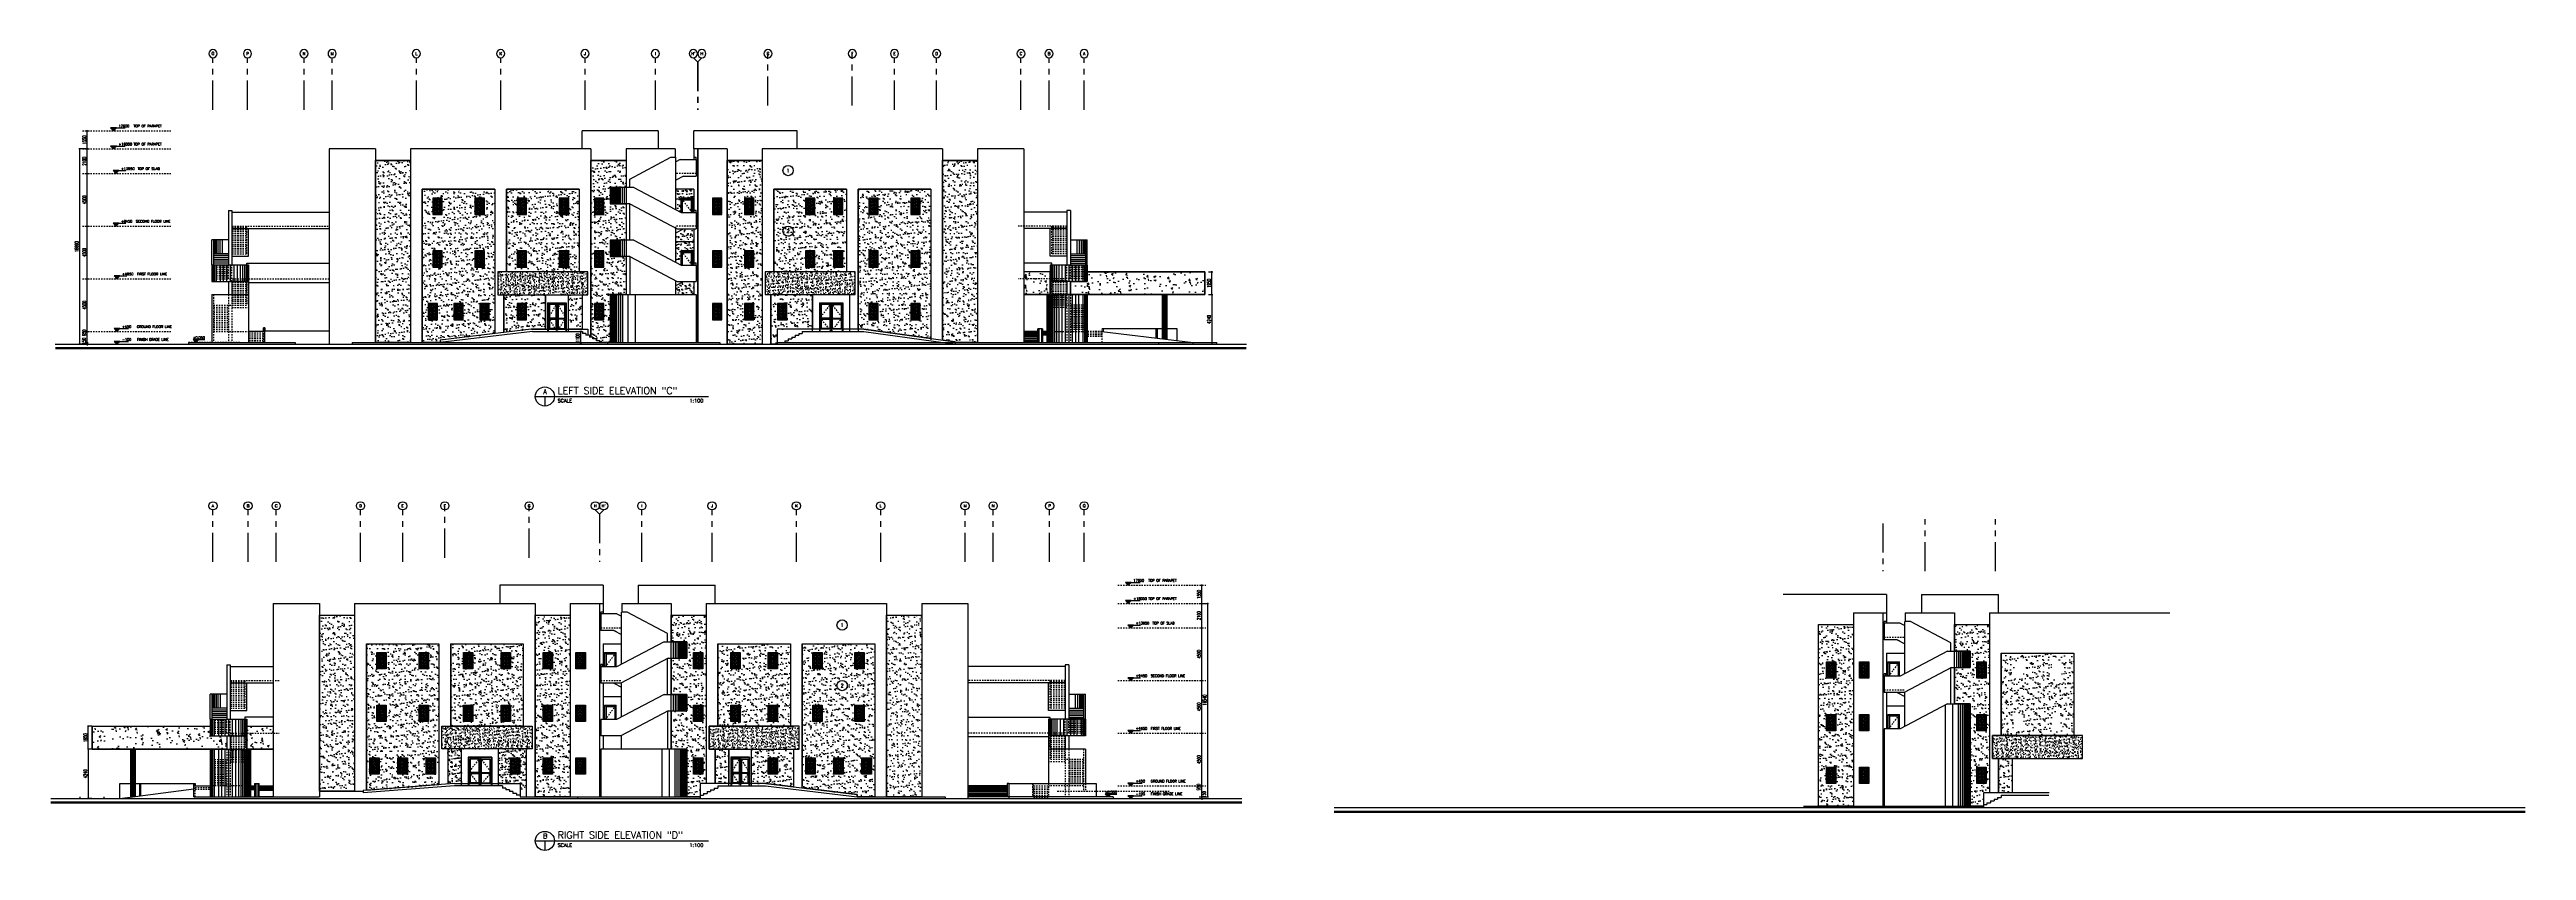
# Model space of a CAD drawing. Extents: x 417563 to 417775, y 43368 to 43436.
import ezdxf
from ezdxf.enums import TextEntityAlignment as Align

# ---------------------------------------------------------------- set-up
doc = ezdxf.new("R2010")
doc.units = 0
doc.header["$MEASUREMENT"] = 0
doc.header["$PDMODE"] = 3
doc.header["$PDSIZE"] = 0.1
doc.linetypes.add('CENTERX2', pattern=[4, 2.5, -0.5, 0.5, -0.5])
doc.linetypes.add('HIDDEN2', pattern=[0.1875, 0.125, -0.0625])
doc.layers.get('0').update_dxf_attribs({"linetype": 'CONTINUOUS'})
doc.layers.get('DEFPOINTS').update_dxf_attribs({"linetype": 'CONTINUOUS'})
for name, color, linetype in [('AX-CR', 2, 'CONTINUOUS'), ('AX-TXT', 2, 'CONTINUOUS'), ('AXES', 11, 'CENTERX2'), ('BORDER', 4, 'CONTINUOUS'), ('DIM-OUT', 4, 'CONTINUOUS'), ('DOOR', 7, 'CONTINUOUS'), ('EL', 2, 'CONTINUOUS'), ('EL-LEVS', 4, 'CONTINUOUS'), ('EL-LEVT', 4, 'CONTINUOUS'), ('GAR', 3, 'CONTINUOUS'), ('Handrail', 4, 'CONTINUOUS'), ('HAT', 11, 'CONTINUOUS'), ('HATCH', 4, 'CONTINUOUS'), ('ROOF', 7, 'CONTINUOUS'), ('WALL', 2, 'CONTINUOUS'), ('WIN', 4, 'CONTINUOUS')]:
    doc.layers.add(name, color=color, linetype=linetype)
doc.styles.add('ROMANS', font='ROMANS.shx', dxfattribs={"width": 0.6})
doc.styles.add('S', font='ROMANS.SHX')
doc.dimstyles.new('STANDARD in', dxfattribs={"dimtxt": 0.3, "dimasz": 0.1, "dimexe": 0.07, "dimexo": 0.05, "dimgap": 0.1, "dimtad": 1, "dimdec": 0, "dimlfac": 1000, "dimzin": 0, "dimdsep": 46, "dimtxsty": 'ROMANS', "dimblk": 'ARCHTICK', "dimcen": 0.05, "dimdle": 0.05, "dimclrd": 4, "dimclre": 4, "dimclrt": 2, "dimadec": 0, "dimazin": 0, "dimtfac": 1, "dimtdec": 0, "dimtmove": 2, "dimatfit": 3, "dimldrblk": 'ARCHTICK', "dimfxl": 0, "dimtolj": 1, "dimtzin": 0, "dimarcsym": 0})
pattern_1 = [(37.5, (0, 0), (-0.01574833953, 0.48170594225), [0, -0.38, 0, -0.425, 0, -0.40625]), (7.5, (0, 0), (0.4424441763, 0.7055365163), [0, -0.205, 0, -0.3425, 0, -0.13125]), (327.5, (-0.3075, 0), (0.77853546544, 0.0014147634), [0, -0.125, 0, -0.45, 0, -0.5875]), (317.5, (-0.3075, 0), (0.7515316511, 0.2194188912), [0, -0.0625, 0, -0.295, 0, -0.3375])]
pattern_2 = [(50, (0, 0), (1.7931504565, -0.1568803375), [0.1875, -2.0625]), (355, (0, 0), (-0.346878334, 1.880480334), [0.15, -1.65]), (100.4514, (0.1494, -0.013), (1.446273454, 1.723598855), [0.159350475, -1.75285528]), (46.1842, (0, 0.5), (2.668102622, -0.413797536), [0.28125, -3.09375]), (96.6356, (0.2223, 0.4655), (2.336656764, 2.435294677), [0.23902572, -2.6292825]), (351.1842, (0, 0.5), (2.336654863, 2.435296502), [0.225, -2.475]), (21, (0.25, 0.375), (1.4922676303, -1.0065472267), [0.1875, -2.0625]), (326, (0.25, 0.375), (0.60828833, 1.812875113), [0.15, -1.65]), (71.4514, (0.3744, 0.2911), (2.1005565715, 0.806326242), [0.159350475, -1.75285528]), (37.5, (0, 0), (0.0303996383, 0.8322346346), [0, -1.63, 0, -1.675, 0, -1.65625]), (7.5, (0, 0), (0.6576738436, 0.9860292797), [0, -0.955, 0, -1.5925, 0, -0.63125]), (327.5, (-0.5575, 0), (1.3345560904, -0.0563871793), [0, -0.625, 0, -1.95, 0, -2.5875]), (317.5, (-0.8075, 0), (1.4579654234, 0.2502624558), [0, -0.8125, 0, -1.295, 0, -1.8375])]
pattern_3 = [(50, (0, 0), (0.5738081461, -0.050201708), [0.06, -0.66]), (355, (0, 0), (-0.1110010669, 0.601753707), [0.048, -0.528]), (100.4514, (0.0478, -0.0042), (0.4628075054, 0.55155163365), [0.050992152, -0.5609136896]), (46.1842, (0, 0.16), (0.8537928389, -0.1324152115), [0.09, -0.99]), (96.6356, (0.07115, 0.149), (0.7477301644, 0.7792942967), [0.0764882304, -0.8413704]), (351.1842, (0, 0.16), (0.7477295561, 0.7792948807), [0.072, -0.792]), (21, (0.08, 0.12), (0.4775256417, -0.32209511253), [0.06, -0.66]), (326, (0.08, 0.12), (0.1946522655, 0.580120036), [0.048, -0.528]), (71.4514, (0.1198, 0.09316), (0.6721781029, 0.2580243974), [0.050992152, -0.5609136896]), (37.5, (0, 0), (0.00972788425, 0.26631508307), [0, -0.5216, 0, -0.536, 0, -0.53]), (7.5, (0, 0), (0.21045562995, 0.3155293695), [0, -0.3056, 0, -0.5096, 0, -0.202]), (327.5, (-0.1784, 0), (0.42705794894, -0.01804389739), [0, -0.2, 0, -0.624, 0, -0.828]), (317.5, (-0.2584, 0), (0.46654893547, 0.08008398587), [0, -0.26, 0, -0.4144, 0, -0.588])]
pattern_4 = [(37.5, (0, 0), (-0.02204767534, 0.67438831915), [0, -0.532, 0, -0.595, 0, -0.56875]), (7.5, (0, 0), (0.6194218468, 0.9877511228), [0, -0.287, 0, -0.4795, 0, -0.18375]), (327.5, (-0.4305, 0), (1.0899496516, 0.0019806687), [0, -0.175, 0, -0.63, 0, -0.8225]), (317.5, (-0.4305, 0), (1.0521443116, 0.3071864477), [0, -0.0875, 0, -0.413, 0, -0.4725])]
pattern_5 = [(37.5, (109.5831, -0.7968), (-0.02204767534, 0.67438831915), [0, -0.532, 0, -0.595, 0, -0.56875]), (7.5, (109.5831, -0.7968), (0.6194218468, 0.9877511228), [0, -0.287, 0, -0.4795, 0, -0.18375]), (327.5, (109.1526, -0.7968), (1.0899496516, 0.0019806687), [0, -0.175, 0, -0.63, 0, -0.8225]), (317.5, (109.1526, -0.7968), (1.0521443116, 0.3071864477), [0, -0.0875, 0, -0.413, 0, -0.4725])]

# ---------------------------------------------------------------- blocks, each defined once
blk = doc.blocks.new('AXR')
at = {"layer": 'AX-CR'}
blk.add_circle((350, 0), 350, dxfattribs=at)
at = {"layer": 'AX-TXT', "style": 'ROMANS'}
blk.add_attdef('AX', text='', height=250, dxfattribs=at).set_placement((350, 0), align=Align.MIDDLE)
blk = doc.blocks.new('EL-LEV1')
at = {"layer": 'EL-LEVS'}
blk.add_lwpolyline([(0, 0), (300, 300), (-300, 300)], close=True, dxfattribs=at)
blk.add_solid([(-300, 300), (300, 300), (0, 0)], dxfattribs=at)
at = {"layer": 'EL-LEVT', "style": 'S'}
for tag, p in [('+0000', (534, 369)), ('ELEVATION', (2089, 369))]:
    blk.add_attdef(tag, p, '', height=260, dxfattribs=at)
blk = doc.blocks.new('_ARCHTICK')
at = {"color": 0, "linetype": 'ByBlock', "const_width": 0.15}
blk.add_lwpolyline([(-0.5, -0.5), (0.5, 0.5)], dxfattribs=at)
blk = doc.blocks.new('*D5')
at = {"layer": 'DEFPOINTS', "color": 0}
for p in [(417566.01, 43411.33), (417566.01, 43411.18), (417566.24, 43411.33)]:
    blk.add_point(p, dxfattribs=at)
at = {"layer": 'DIM-OUT', "color": 4, "lineweight": -2}
for p, q in [((417566.06, 43411.33), (417566.31, 43411.33)), ((417566.06, 43411.18), (417566.31, 43411.18)), ((417566.24, 43411.33), (417566.24, 43411.43)), ((417566.24, 43411.18), (417566.24, 43411.33)), ((417566.24, 43411.18), (417566.24, 43411.08))]:
    blk.add_line(p, q, dxfattribs=at)
at = {"layer": 'DIM-OUT', "color": 4, "lineweight": -2, "xscale": 0.1, "yscale": 0.1, "zscale": 0.1}
for p, rotation in [((417566.24, 43411.33), 270), ((417566.24, 43411.18), 90)]:
    blk.add_blockref('_ARCHTICK', p, dxfattribs=dict(at, rotation=rotation))
at = {"layer": 'DIM-OUT', "color": 2, "insert": (417565.96, 43411.45), "char_height": 0.3, "attachment_point": 5, "rotation": 90, "style": 'ROMANS'}
blk.add_mtext('\\A1;150', dxfattribs=at)
blk = doc.blocks.new('*D6')
at = {"layer": 'DEFPOINTS', "color": 0}
for p in [(417566.01, 43412.27), (417566.01, 43411.33), (417566.24, 43412.27)]:
    blk.add_point(p, dxfattribs=at)
at = {"layer": 'DIM-OUT', "color": 4, "lineweight": -2}
for p, q in [((417566.06, 43412.27), (417566.31, 43412.27)), ((417566.06, 43411.33), (417566.31, 43411.33)), ((417566.24, 43411.28), (417566.24, 43412.32))]:
    blk.add_line(p, q, dxfattribs=at)
at = {"layer": 'DIM-OUT', "color": 4, "lineweight": -2, "xscale": 0.1, "yscale": 0.1, "zscale": 0.1}
for p, rotation in [((417566.24, 43412.27), 90), ((417566.24, 43411.33), 270)]:
    blk.add_blockref('_ARCHTICK', p, dxfattribs=dict(at, rotation=rotation))
at = {"layer": 'DIM-OUT', "color": 2, "insert": (417565.97, 43412.17), "char_height": 0.3, "attachment_point": 5, "rotation": 90, "style": 'ROMANS'}
blk.add_mtext('\\A1;950', dxfattribs=at)
blk = doc.blocks.new('*D7')
at = {"layer": 'DEFPOINTS', "color": 0}
for p in [(417566.01, 43416.77), (417566.24, 43416.77), (417566.01, 43412.27)]:
    blk.add_point(p, dxfattribs=at)
at = {"layer": 'DIM-OUT', "color": 4, "lineweight": -2}
for p, q in [((417566.06, 43416.77), (417566.31, 43416.77)), ((417566.24, 43412.22), (417566.24, 43416.82)), ((417566.06, 43412.27), (417566.31, 43412.27))]:
    blk.add_line(p, q, dxfattribs=at)
at = {"layer": 'DIM-OUT', "color": 4, "lineweight": -2, "xscale": 0.1, "yscale": 0.1, "zscale": 0.1}
for p, rotation in [((417566.24, 43416.77), 90), ((417566.24, 43412.27), 270)]:
    blk.add_blockref('_ARCHTICK', p, dxfattribs=dict(at, rotation=rotation))
at = {"layer": 'DIM-OUT', "color": 2, "insert": (417565.99, 43414.52), "char_height": 0.3, "attachment_point": 5, "rotation": 90, "style": 'ROMANS'}
blk.add_mtext('\\A1;4500', dxfattribs=at)
blk = doc.blocks.new('*D8')
at = {"layer": 'DEFPOINTS', "color": 0}
for p in [(417566.01, 43421.27), (417566.24, 43421.27), (417566.01, 43416.77)]:
    blk.add_point(p, dxfattribs=at)
at = {"layer": 'DIM-OUT', "color": 4, "lineweight": -2}
for p, q in [((417566.24, 43416.72), (417566.24, 43421.32)), ((417566.06, 43421.27), (417566.31, 43421.27)), ((417566.06, 43416.77), (417566.31, 43416.77))]:
    blk.add_line(p, q, dxfattribs=at)
at = {"layer": 'DIM-OUT', "color": 4, "lineweight": -2, "xscale": 0.1, "yscale": 0.1, "zscale": 0.1}
for p, rotation in [((417566.24, 43421.27), 90), ((417566.24, 43416.77), 270)]:
    blk.add_blockref('_ARCHTICK', p, dxfattribs=dict(at, rotation=rotation))
at = {"layer": 'DIM-OUT', "color": 2, "insert": (417565.99, 43419.02), "char_height": 0.3, "attachment_point": 5, "rotation": 90, "style": 'ROMANS'}
blk.add_mtext('\\A1;4500', dxfattribs=at)
blk = doc.blocks.new('*D9')
at = {"layer": 'DEFPOINTS', "color": 0}
for p in [(417566.01, 43425.77), (417566.24, 43425.77), (417566.01, 43421.27)]:
    blk.add_point(p, dxfattribs=at)
at = {"layer": 'DIM-OUT', "color": 4, "lineweight": -2}
for p, q in [((417566.06, 43425.77), (417566.31, 43425.77)), ((417566.24, 43421.22), (417566.24, 43425.82)), ((417566.06, 43421.27), (417566.31, 43421.27))]:
    blk.add_line(p, q, dxfattribs=at)
at = {"layer": 'DIM-OUT', "color": 4, "lineweight": -2, "xscale": 0.1, "yscale": 0.1, "zscale": 0.1}
for p, rotation in [((417566.24, 43425.77), 90), ((417566.24, 43421.27), 270)]:
    blk.add_blockref('_ARCHTICK', p, dxfattribs=dict(at, rotation=rotation))
at = {"layer": 'DIM-OUT', "color": 2, "insert": (417565.99, 43423.52), "char_height": 0.3, "attachment_point": 5, "rotation": 90, "style": 'ROMANS'}
blk.add_mtext('\\A1;4500', dxfattribs=at)
blk = doc.blocks.new('*D10')
at = {"layer": 'DEFPOINTS', "color": 0}
for p in [(417566.01, 43427.87), (417566.24, 43427.87), (417566.01, 43425.77)]:
    blk.add_point(p, dxfattribs=at)
at = {"layer": 'DIM-OUT', "color": 4, "lineweight": -2}
for p, q in [((417566.06, 43427.87), (417566.31, 43427.87)), ((417566.24, 43425.72), (417566.24, 43427.92)), ((417566.06, 43425.77), (417566.31, 43425.77))]:
    blk.add_line(p, q, dxfattribs=at)
at = {"layer": 'DIM-OUT', "color": 4, "lineweight": -2, "xscale": 0.1, "yscale": 0.1, "zscale": 0.1}
for p, rotation in [((417566.24, 43427.87), 90), ((417566.24, 43425.77), 270)]:
    blk.add_blockref('_ARCHTICK', p, dxfattribs=dict(at, rotation=rotation))
at = {"layer": 'DIM-OUT', "color": 2, "insert": (417565.99, 43426.82), "char_height": 0.3, "attachment_point": 5, "rotation": 90, "style": 'ROMANS'}
blk.add_mtext('\\A1;2100', dxfattribs=at)
blk = doc.blocks.new('*D11')
at = {"layer": 'DEFPOINTS', "color": 0}
for p in [(417566.01, 43429.42), (417566.01, 43427.87), (417566.24, 43429.42)]:
    blk.add_point(p, dxfattribs=at)
at = {"layer": 'DIM-OUT', "color": 4, "lineweight": -2}
for p, q in [((417566.06, 43429.42), (417566.31, 43429.42)), ((417566.06, 43427.87), (417566.31, 43427.87)), ((417566.24, 43427.82), (417566.24, 43429.47))]:
    blk.add_line(p, q, dxfattribs=at)
at = {"layer": 'DIM-OUT', "color": 4, "lineweight": -2, "xscale": 0.1, "yscale": 0.1, "zscale": 0.1}
for p, rotation in [((417566.24, 43429.42), 90), ((417566.24, 43427.87), 270)]:
    blk.add_blockref('_ARCHTICK', p, dxfattribs=dict(at, rotation=rotation))
at = {"layer": 'DIM-OUT', "color": 2, "insert": (417565.99, 43428.64), "char_height": 0.3, "attachment_point": 5, "rotation": 90, "style": 'ROMANS'}
blk.add_mtext('\\A1;1550', dxfattribs=at)
blk = doc.blocks.new('*D12')
at = {"layer": 'DEFPOINTS', "color": 0}
for p in [(417566.36, 43427.87), (417565.59, 43411.18), (417566.36, 43411.18)]:
    blk.add_point(p, dxfattribs=at)
at = {"layer": 'DIM-OUT', "color": 4, "lineweight": -2}
for p, q in [((417566.31, 43427.87), (417565.52, 43427.87)), ((417565.59, 43427.92), (417565.59, 43411.13)), ((417566.31, 43411.18), (417565.52, 43411.18))]:
    blk.add_line(p, q, dxfattribs=at)
at = {"layer": 'DIM-OUT', "color": 4, "lineweight": -2, "xscale": 0.1, "yscale": 0.1, "zscale": 0.1}
for p, rotation in [((417565.59, 43427.87), 90), ((417565.59, 43411.18), 270)]:
    blk.add_blockref('_ARCHTICK', p, dxfattribs=dict(at, rotation=rotation))
at = {"layer": 'DIM-OUT', "color": 2, "insert": (417565.34, 43419.52), "char_height": 0.3, "attachment_point": 5, "rotation": 90, "style": 'ROMANS'}
blk.add_mtext('\\A1;16690', dxfattribs=at)
blk = doc.blocks.new('*D13')
at = {"layer": 'DEFPOINTS', "color": 0}
for p in [(417661.94, 43415.42), (417661.94, 43411.18), (417662.28, 43411.18)]:
    blk.add_point(p, dxfattribs=at)
at = {"layer": 'EL', "color": 4, "lineweight": -2}
for p, q in [((417661.99, 43415.42), (417662.35, 43415.42)), ((417662.28, 43415.47), (417662.28, 43411.13)), ((417661.99, 43411.18), (417662.35, 43411.18))]:
    blk.add_line(p, q, dxfattribs=at)
at = {"layer": 'EL', "color": 4, "lineweight": -2, "xscale": 0.1, "yscale": 0.1, "zscale": 0.1}
for p, rotation in [((417662.28, 43415.42), 90), ((417662.28, 43411.18), 270)]:
    blk.add_blockref('_ARCHTICK', p, dxfattribs=dict(at, rotation=rotation))
at = {"layer": 'EL', "color": 2, "insert": (417662.03, 43413.3), "char_height": 0.3, "attachment_point": 5, "rotation": 90, "style": 'ROMANS'}
blk.add_mtext('\\A1;4240', dxfattribs=at)
blk = doc.blocks.new('*D14')
at = {"layer": 'DEFPOINTS', "color": 0}
for p in [(417661.94, 43417.37), (417662.28, 43417.37), (417661.94, 43415.42)]:
    blk.add_point(p, dxfattribs=at)
at = {"layer": 'EL', "color": 4, "lineweight": -2}
for p, q in [((417661.99, 43417.37), (417662.35, 43417.37)), ((417662.28, 43415.37), (417662.28, 43417.42)), ((417661.99, 43415.42), (417662.35, 43415.42))]:
    blk.add_line(p, q, dxfattribs=at)
at = {"layer": 'EL', "color": 4, "lineweight": -2, "xscale": 0.1, "yscale": 0.1, "zscale": 0.1}
for p, rotation in [((417662.28, 43417.37), 90), ((417662.28, 43415.42), 270)]:
    blk.add_blockref('_ARCHTICK', p, dxfattribs=dict(at, rotation=rotation))
at = {"layer": 'EL', "color": 2, "insert": (417662.03, 43416.39), "char_height": 0.3, "attachment_point": 5, "rotation": 90, "style": 'ROMANS'}
blk.add_mtext('\\A1;1950', dxfattribs=at)
blk = doc.blocks.new('*D15')
at = {"layer": 'DEFPOINTS', "color": 0}
for p in [(417661.17, 43372.5), (417661.17, 43372.35), (417661.4, 43372.5)]:
    blk.add_point(p, dxfattribs=at)
at = {"layer": 'DIM-OUT', "color": 4, "lineweight": -2}
for p, q in [((417661.22, 43372.5), (417661.47, 43372.5)), ((417661.22, 43372.35), (417661.47, 43372.35)), ((417661.4, 43372.5), (417661.4, 43372.6)), ((417661.4, 43372.35), (417661.4, 43372.5)), ((417661.4, 43372.35), (417661.4, 43372.25))]:
    blk.add_line(p, q, dxfattribs=at)
at = {"layer": 'DIM-OUT', "color": 4, "lineweight": -2, "xscale": 0.1, "yscale": 0.1, "zscale": 0.1}
for p, rotation in [((417661.4, 43372.5), 270), ((417661.4, 43372.35), 90)]:
    blk.add_blockref('_ARCHTICK', p, dxfattribs=dict(at, rotation=rotation))
at = {"layer": 'DIM-OUT', "color": 2, "insert": (417661.61, 43372.72), "char_height": 0.3, "attachment_point": 5, "rotation": 90, "style": 'ROMANS'}
blk.add_mtext('\\A1;150', dxfattribs=at)
blk = doc.blocks.new('*D16')
at = {"layer": 'DEFPOINTS', "color": 0}
for p in [(417661.17, 43373.44), (417661.4, 43373.44), (417661.17, 43372.5)]:
    blk.add_point(p, dxfattribs=at)
at = {"layer": 'DIM-OUT', "color": 4, "lineweight": -2}
for p, q in [((417661.22, 43373.44), (417661.47, 43373.44)), ((417661.4, 43372.45), (417661.4, 43373.49)), ((417661.22, 43372.5), (417661.47, 43372.5))]:
    blk.add_line(p, q, dxfattribs=at)
at = {"layer": 'DIM-OUT', "color": 4, "lineweight": -2, "xscale": 0.1, "yscale": 0.1, "zscale": 0.1}
for p, rotation in [((417661.4, 43373.44), 90), ((417661.4, 43372.5), 270)]:
    blk.add_blockref('_ARCHTICK', p, dxfattribs=dict(at, rotation=rotation))
at = {"layer": 'DIM-OUT', "color": 2, "insert": (417661.13, 43373.34), "char_height": 0.3, "attachment_point": 5, "rotation": 90, "style": 'ROMANS'}
blk.add_mtext('\\A1;950', dxfattribs=at)
blk = doc.blocks.new('*D17')
at = {"layer": 'DEFPOINTS', "color": 0}
for p in [(417661.17, 43377.94), (417661.4, 43377.94), (417661.17, 43373.44)]:
    blk.add_point(p, dxfattribs=at)
at = {"layer": 'DIM-OUT', "color": 4, "lineweight": -2}
for p, q in [((417661.22, 43377.94), (417661.47, 43377.94)), ((417661.4, 43373.39), (417661.4, 43377.99)), ((417661.22, 43373.44), (417661.47, 43373.44))]:
    blk.add_line(p, q, dxfattribs=at)
at = {"layer": 'DIM-OUT', "color": 4, "lineweight": -2, "xscale": 0.1, "yscale": 0.1, "zscale": 0.1}
for p, rotation in [((417661.4, 43377.94), 90), ((417661.4, 43373.44), 270)]:
    blk.add_blockref('_ARCHTICK', p, dxfattribs=dict(at, rotation=rotation))
at = {"layer": 'DIM-OUT', "color": 2, "insert": (417661.15, 43375.69), "char_height": 0.3, "attachment_point": 5, "rotation": 90, "style": 'ROMANS'}
blk.add_mtext('\\A1;4500', dxfattribs=at)
blk = doc.blocks.new('*D18')
at = {"layer": 'DEFPOINTS', "color": 0}
for p in [(417661.17, 43382.44), (417661.4, 43382.44), (417661.17, 43377.94)]:
    blk.add_point(p, dxfattribs=at)
at = {"layer": 'DIM-OUT', "color": 4, "lineweight": -2}
for p, q in [((417661.22, 43382.44), (417661.47, 43382.44)), ((417661.4, 43377.89), (417661.4, 43382.49)), ((417661.22, 43377.94), (417661.47, 43377.94))]:
    blk.add_line(p, q, dxfattribs=at)
at = {"layer": 'DIM-OUT', "color": 4, "lineweight": -2, "xscale": 0.1, "yscale": 0.1, "zscale": 0.1}
for p, rotation in [((417661.4, 43382.44), 90), ((417661.4, 43377.94), 270)]:
    blk.add_blockref('_ARCHTICK', p, dxfattribs=dict(at, rotation=rotation))
at = {"layer": 'DIM-OUT', "color": 2, "insert": (417661.15, 43380.19), "char_height": 0.3, "attachment_point": 5, "rotation": 90, "style": 'ROMANS'}
blk.add_mtext('\\A1;4500', dxfattribs=at)
blk = doc.blocks.new('*D19')
at = {"layer": 'DEFPOINTS', "color": 0}
for p in [(417661.17, 43386.94), (417661.4, 43386.94), (417661.17, 43382.44)]:
    blk.add_point(p, dxfattribs=at)
at = {"layer": 'DIM-OUT', "color": 4, "lineweight": -2}
for p, q in [((417661.22, 43386.94), (417661.47, 43386.94)), ((417661.4, 43382.39), (417661.4, 43386.99)), ((417661.22, 43382.44), (417661.47, 43382.44))]:
    blk.add_line(p, q, dxfattribs=at)
at = {"layer": 'DIM-OUT', "color": 4, "lineweight": -2, "xscale": 0.1, "yscale": 0.1, "zscale": 0.1}
for p, rotation in [((417661.4, 43386.94), 90), ((417661.4, 43382.44), 270)]:
    blk.add_blockref('_ARCHTICK', p, dxfattribs=dict(at, rotation=rotation))
at = {"layer": 'DIM-OUT', "color": 2, "insert": (417661.15, 43384.69), "char_height": 0.3, "attachment_point": 5, "rotation": 90, "style": 'ROMANS'}
blk.add_mtext('\\A1;4500', dxfattribs=at)
blk = doc.blocks.new('*D20')
at = {"layer": 'DEFPOINTS', "color": 0}
for p in [(417661.17, 43389.04), (417661.4, 43389.04), (417661.17, 43386.94)]:
    blk.add_point(p, dxfattribs=at)
at = {"layer": 'DIM-OUT', "color": 4, "lineweight": -2}
for p, q in [((417661.22, 43389.04), (417661.47, 43389.04)), ((417661.4, 43386.89), (417661.4, 43389.09)), ((417661.22, 43386.94), (417661.47, 43386.94))]:
    blk.add_line(p, q, dxfattribs=at)
at = {"layer": 'DIM-OUT', "color": 4, "lineweight": -2, "xscale": 0.1, "yscale": 0.1, "zscale": 0.1}
for p, rotation in [((417661.4, 43389.04), 90), ((417661.4, 43386.94), 270)]:
    blk.add_blockref('_ARCHTICK', p, dxfattribs=dict(at, rotation=rotation))
at = {"layer": 'DIM-OUT', "color": 2, "insert": (417661.15, 43387.99), "char_height": 0.3, "attachment_point": 5, "rotation": 90, "style": 'ROMANS'}
blk.add_mtext('\\A1;2100', dxfattribs=at)
blk = doc.blocks.new('*D21')
at = {"layer": 'DEFPOINTS', "color": 0}
for p in [(417661.17, 43390.59), (417661.4, 43390.59), (417661.17, 43389.04)]:
    blk.add_point(p, dxfattribs=at)
at = {"layer": 'DIM-OUT', "color": 4, "lineweight": -2}
for p, q in [((417661.22, 43390.59), (417661.47, 43390.59)), ((417661.4, 43388.99), (417661.4, 43390.64)), ((417661.22, 43389.04), (417661.47, 43389.04))]:
    blk.add_line(p, q, dxfattribs=at)
at = {"layer": 'DIM-OUT', "color": 4, "lineweight": -2, "xscale": 0.1, "yscale": 0.1, "zscale": 0.1}
for p, rotation in [((417661.4, 43390.59), 90), ((417661.4, 43389.04), 270)]:
    blk.add_blockref('_ARCHTICK', p, dxfattribs=dict(at, rotation=rotation))
at = {"layer": 'DIM-OUT', "color": 2, "insert": (417661.15, 43389.81), "char_height": 0.3, "attachment_point": 5, "rotation": 90, "style": 'ROMANS'}
blk.add_mtext('\\A1;1550', dxfattribs=at)
blk = doc.blocks.new('*D22')
at = {"layer": 'DEFPOINTS', "color": 0}
for p in [(417661.14, 43389.04), (417661.14, 43372.5), (417661.91, 43372.5)]:
    blk.add_point(p, dxfattribs=at)
at = {"layer": 'DIM-OUT', "color": 4, "lineweight": -2}
for p, q in [((417661.19, 43389.04), (417661.98, 43389.04)), ((417661.91, 43389.09), (417661.91, 43372.45)), ((417661.19, 43372.5), (417661.98, 43372.5))]:
    blk.add_line(p, q, dxfattribs=at)
at = {"layer": 'DIM-OUT', "color": 4, "lineweight": -2, "xscale": 0.1, "yscale": 0.1, "zscale": 0.1}
for p, rotation in [((417661.91, 43389.04), 90), ((417661.91, 43372.5), 270)]:
    blk.add_blockref('_ARCHTICK', p, dxfattribs=dict(at, rotation=rotation))
at = {"layer": 'DIM-OUT', "color": 2, "insert": (417661.66, 43380.77), "char_height": 0.3, "attachment_point": 5, "rotation": 90, "style": 'ROMANS'}
blk.add_mtext('\\A1;16540', dxfattribs=at)
blk = doc.blocks.new('*D23')
at = {"layer": 'DEFPOINTS', "color": 0}
for p in [(417566.67, 43376.59), (417566.33, 43372.35), (417566.67, 43372.35)]:
    blk.add_point(p, dxfattribs=at)
at = {"layer": 'EL', "color": 4, "lineweight": -2}
for p, q in [((417566.62, 43376.59), (417566.26, 43376.59)), ((417566.33, 43376.64), (417566.33, 43372.3)), ((417566.62, 43372.35), (417566.26, 43372.35))]:
    blk.add_line(p, q, dxfattribs=at)
at = {"layer": 'EL', "color": 4, "lineweight": -2, "xscale": 0.1, "yscale": 0.1, "zscale": 0.1}
for p, rotation in [((417566.33, 43376.59), 90), ((417566.33, 43372.35), 270)]:
    blk.add_blockref('_ARCHTICK', p, dxfattribs=dict(at, rotation=rotation))
at = {"layer": 'EL', "color": 2, "insert": (417566.08, 43374.47), "char_height": 0.3, "attachment_point": 5, "rotation": 90, "style": 'ROMANS'}
blk.add_mtext('\\A1;4240', dxfattribs=at)
blk = doc.blocks.new('*D24')
at = {"layer": 'DEFPOINTS', "color": 0}
for p in [(417566.33, 43378.54), (417566.67, 43378.54), (417566.67, 43376.59)]:
    blk.add_point(p, dxfattribs=at)
at = {"layer": 'EL', "color": 4, "lineweight": -2}
for p, q in [((417566.62, 43378.54), (417566.26, 43378.54)), ((417566.33, 43376.54), (417566.33, 43378.59)), ((417566.62, 43376.59), (417566.26, 43376.59))]:
    blk.add_line(p, q, dxfattribs=at)
at = {"layer": 'EL', "color": 4, "lineweight": -2, "xscale": 0.1, "yscale": 0.1, "zscale": 0.1}
for p, rotation in [((417566.33, 43378.54), 90), ((417566.33, 43376.59), 270)]:
    blk.add_blockref('_ARCHTICK', p, dxfattribs=dict(at, rotation=rotation))
at = {"layer": 'EL', "color": 2, "insert": (417566.08, 43377.56), "char_height": 0.3, "attachment_point": 5, "rotation": 90, "style": 'ROMANS'}
blk.add_mtext('\\A1;1950', dxfattribs=at)
blk = doc.blocks.new('*D29')
at = {"layer": 'DEFPOINTS', "color": 0}
for p in [(417608.37, 43411.18), (417608.52, 43412.28), (417608.52, 43411.18)]:
    blk.add_point(p, dxfattribs=at)
at = {"layer": 'HATCH', "color": 4, "lineweight": -2}
for p, q in [((417608.47, 43412.28), (417608.3, 43412.28)), ((417608.47, 43411.18), (417608.3, 43411.18)), ((417608.37, 43412.33), (417608.37, 43411.13))]:
    blk.add_line(p, q, dxfattribs=at)
at = {"layer": 'HATCH', "color": 4, "lineweight": -2, "xscale": 0.1, "yscale": 0.1, "zscale": 0.1}
for p, rotation in [((417608.37, 43412.28), 90), ((417608.37, 43411.18), 270)]:
    blk.add_blockref('_ARCHTICK', p, dxfattribs=dict(at, rotation=rotation))
at = {"layer": 'HATCH', "color": 2, "insert": (417608.12, 43411.73), "char_height": 0.3, "attachment_point": 5, "rotation": 90, "style": 'ROMANS'}
blk.add_mtext('\\A1;1100', dxfattribs=at)

msp = doc.modelspace()

# ---------------------------------------------------------------- hatches: boundary and pattern name
at = {"layer": 'HAT'}
h = msp.add_hatch(dxfattribs=at)
h.set_pattern_fill('CROSS', color=256, scale=0.25, style=0)
h.set_pattern_definition([(0, (0.198144, 0), (0.0625, 0.0625), [0.03125, -0.09375]), (90, (0.21377, -0.015625), (-0.0625, 0.0625), [0.03125, -0.09375])])
h.paths.add_polyline_path([(417596.4336, 43423.5543), (417595.8619, 43423.5543), (417595.8619, 43422.3827), (417596.4336, 43422.3827)])
h = msp.add_hatch(dxfattribs=at)
h.set_pattern_fill('CROSS', color=256, scale=0.25, style=0)
h.set_pattern_definition([(0, (3.798145, -7e-11), (0.0625, 0.0625), [0.03125, -0.09375]), (90, (3.81377, -0.015625), (-0.0625, 0.0625), [0.03125, -0.09375])])
h.paths.add_polyline_path([(417600.0336, 43423.5543), (417599.4619, 43423.5543), (417599.4619, 43422.3827), (417600.0336, 43422.3827)])
h = msp.add_hatch(dxfattribs=at)
h.set_pattern_fill('CROSS', color=256, scale=0.25, style=0)
h.set_pattern_definition([(0, (7.398144, -3e-10), (0.0625, 0.0625), [0.03125, -0.09375]), (90, (7.41377, -0.015625), (-0.0625, 0.0625), [0.03125, -0.09375])])
h.paths.add_polyline_path([(417603.6336, 43423.5543), (417603.0619, 43423.5543), (417603.0619, 43422.3827), (417603.6336, 43422.3827)])
h = msp.add_hatch(dxfattribs=at)
h.set_pattern_fill('CROSS', color=256, scale=0.25, style=0)
h.set_pattern_definition([(0, (10.998144, -4e-10), (0.0625, 0.0625), [0.03125, -0.09375]), (90, (11.01377, -0.015625), (-0.0625, 0.0625), [0.03125, -0.09375])])
h.paths.add_polyline_path([(417607.2336, 43423.5543), (417606.6619, 43423.5543), (417606.6619, 43422.3827), (417607.2336, 43422.3827)])
h = msp.add_hatch(dxfattribs=at)
h.set_pattern_fill('CROSS', color=256, scale=0.25, style=0)
h.set_pattern_definition([(0, (13.998144, -6e-10), (0.0625, 0.0625), [0.03125, -0.09375]), (90, (14.01377, -0.015625), (-0.0625, 0.0625), [0.03125, -0.09375])])
h.paths.add_polyline_path([(417610.2336, 43423.5543), (417609.6619, 43423.5543), (417609.6619, 43422.3827), (417610.2336, 43422.3827)])
h = msp.add_hatch(dxfattribs=at)
h.set_pattern_fill('CROSS', color=256, scale=0.25, style=0)
h.set_pattern_definition([(0, (24.068144, -1e-09), (0.0625, 0.0625), [0.03125, -0.09375]), (90, (24.08377, -0.015625), (-0.0625, 0.0625), [0.03125, -0.09375])])
h.paths.add_polyline_path([(417620.3036, 43423.5543), (417619.7319, 43423.5543), (417619.7319, 43422.3827), (417620.3036, 43422.3827)])
h = msp.add_hatch(dxfattribs=at)
h.set_pattern_fill('CROSS', color=256, scale=0.25, style=0)
h.set_pattern_definition([(0, (26.818144, -1e-09), (0.0625, 0.0625), [0.03125, -0.09375]), (90, (26.83377, -0.015625), (-0.0625, 0.0625), [0.03125, -0.09375])])
h.paths.add_polyline_path([(417623.0536, 43423.5543), (417622.4819, 43423.5543), (417622.4819, 43422.3827), (417623.0536, 43422.3827)])
h = msp.add_hatch(dxfattribs=at)
h.set_pattern_fill('CROSS', color=256, scale=0.25, style=0)
h.set_pattern_definition([(0, (32.018144, -1e-09), (0.0625, 0.0625), [0.03125, -0.09375]), (90, (32.03377, -0.015625), (-0.0625, 0.0625), [0.03125, -0.09375])])
h.paths.add_polyline_path([(417628.2536, 43423.5543), (417627.6819, 43423.5543), (417627.6819, 43422.3827), (417628.2536, 43422.3827)])
h = msp.add_hatch(dxfattribs=at)
h.set_pattern_fill('CROSS', color=256, scale=0.25, style=0)
h.set_pattern_definition([(0, (34.418144, -1e-09), (0.0625, 0.0625), [0.03125, -0.09375]), (90, (34.43377, -0.015625), (-0.0625, 0.0625), [0.03125, -0.09375])])
h.paths.add_polyline_path([(417630.6536, 43423.5543), (417630.0819, 43423.5543), (417630.0819, 43422.3827), (417630.6536, 43422.3827)])
h = msp.add_hatch(dxfattribs=at)
h.set_pattern_fill('CROSS', color=256, scale=0.25, style=0)
h.set_pattern_definition([(0, (37.418144, -2e-09), (0.0625, 0.0625), [0.03125, -0.09375]), (90, (37.43377, -0.015625), (-0.0625, 0.0625), [0.03125, -0.09375])])
h.paths.add_polyline_path([(417633.6536, 43423.5543), (417633.0819, 43423.5543), (417633.0819, 43422.3827), (417633.6536, 43422.3827)])
h = msp.add_hatch(dxfattribs=at)
h.set_pattern_fill('CROSS', color=256, scale=0.25, style=0)
h.set_pattern_definition([(0, (41.018144, -2e-09), (0.0625, 0.0625), [0.03125, -0.09375]), (90, (41.03377, -0.015625), (-0.0625, 0.0625), [0.03125, -0.09375])])
h.paths.add_polyline_path([(417637.2536, 43423.5543), (417636.6819, 43423.5543), (417636.6819, 43422.3827), (417637.2536, 43422.3827)])
h = msp.add_hatch(dxfattribs=at)
h.set_pattern_fill('CROSS', color=256, scale=0.25, style=0)
h.set_pattern_definition([(0, (0.198144, -4.5), (0.0625, 0.0625), [0.03125, -0.09375]), (90, (0.21377, -4.515625), (-0.0625, 0.0625), [0.03125, -0.09375])])
h.paths.add_polyline_path([(417596.4336, 43419.0543), (417595.8619, 43419.0543), (417595.8619, 43417.8827), (417596.4336, 43417.8827)])
h = msp.add_hatch(dxfattribs=at)
h.set_pattern_fill('CROSS', color=256, scale=0.25, style=0)
h.set_pattern_definition([(0, (3.798145, -4.5), (0.0625, 0.0625), [0.03125, -0.09375]), (90, (3.81377, -4.515625), (-0.0625, 0.0625), [0.03125, -0.09375])])
h.paths.add_polyline_path([(417600.0336, 43419.0543), (417599.4619, 43419.0543), (417599.4619, 43417.8827), (417600.0336, 43417.8827)])
h = msp.add_hatch(dxfattribs=at)
h.set_pattern_fill('CROSS', color=256, scale=0.25, style=0)
h.set_pattern_definition([(0, (7.398144, -4.5), (0.0625, 0.0625), [0.03125, -0.09375]), (90, (7.41377, -4.515625), (-0.0625, 0.0625), [0.03125, -0.09375])])
h.paths.add_polyline_path([(417603.6336, 43419.0543), (417603.0619, 43419.0543), (417603.0619, 43417.8827), (417603.6336, 43417.8827)])
h = msp.add_hatch(dxfattribs=at)
h.set_pattern_fill('CROSS', color=256, scale=0.25, style=0)
h.set_pattern_definition([(0, (10.998144, -4.5), (0.0625, 0.0625), [0.03125, -0.09375]), (90, (11.01377, -4.515625), (-0.0625, 0.0625), [0.03125, -0.09375])])
h.paths.add_polyline_path([(417607.2336, 43419.0543), (417606.6619, 43419.0543), (417606.6619, 43417.8827), (417607.2336, 43417.8827)])
h = msp.add_hatch(dxfattribs=at)
h.set_pattern_fill('CROSS', color=256, scale=0.25, style=0)
h.set_pattern_definition([(0, (13.998144, -4.5), (0.0625, 0.0625), [0.03125, -0.09375]), (90, (14.01377, -4.515625), (-0.0625, 0.0625), [0.03125, -0.09375])])
h.paths.add_polyline_path([(417610.2336, 43419.0543), (417609.6619, 43419.0543), (417609.6619, 43417.8827), (417610.2336, 43417.8827)])
h = msp.add_hatch(dxfattribs=at)
h.set_pattern_fill('CROSS', color=256, scale=0.25, style=0)
h.set_pattern_definition([(0, (24.068144, -4.5), (0.0625, 0.0625), [0.03125, -0.09375]), (90, (24.08377, -4.515625), (-0.0625, 0.0625), [0.03125, -0.09375])])
h.paths.add_polyline_path([(417620.3036, 43419.0543), (417619.7319, 43419.0543), (417619.7319, 43417.8827), (417620.3036, 43417.8827)])
h = msp.add_hatch(dxfattribs=at)
h.set_pattern_fill('CROSS', color=256, scale=0.25, style=0)
h.set_pattern_definition([(0, (26.818144, -4.5), (0.0625, 0.0625), [0.03125, -0.09375]), (90, (26.83377, -4.515625), (-0.0625, 0.0625), [0.03125, -0.09375])])
h.paths.add_polyline_path([(417623.0536, 43419.0543), (417622.4819, 43419.0543), (417622.4819, 43417.8827), (417623.0536, 43417.8827)])
h = msp.add_hatch(dxfattribs=at)
h.set_pattern_fill('CROSS', color=256, scale=0.25, style=0)
h.set_pattern_definition([(0, (32.018144, -4.5), (0.0625, 0.0625), [0.03125, -0.09375]), (90, (32.03377, -4.515625), (-0.0625, 0.0625), [0.03125, -0.09375])])
h.paths.add_polyline_path([(417628.2536, 43419.0543), (417627.6819, 43419.0543), (417627.6819, 43417.8827), (417628.2536, 43417.8827)])
h = msp.add_hatch(dxfattribs=at)
h.set_pattern_fill('CROSS', color=256, scale=0.25, style=0)
h.set_pattern_definition([(0, (34.418144, -4.5), (0.0625, 0.0625), [0.03125, -0.09375]), (90, (34.43377, -4.515625), (-0.0625, 0.0625), [0.03125, -0.09375])])
h.paths.add_polyline_path([(417630.6536, 43419.0543), (417630.0819, 43419.0543), (417630.0819, 43417.8827), (417630.6536, 43417.8827)])
h = msp.add_hatch(dxfattribs=at)
h.set_pattern_fill('CROSS', color=256, scale=0.25, style=0)
h.set_pattern_definition([(0, (37.418144, -4.5), (0.0625, 0.0625), [0.03125, -0.09375]), (90, (37.43377, -4.515625), (-0.0625, 0.0625), [0.03125, -0.09375])])
h.paths.add_polyline_path([(417633.6536, 43419.0543), (417633.0819, 43419.0543), (417633.0819, 43417.8827), (417633.6536, 43417.8827)])
h = msp.add_hatch(dxfattribs=at)
h.set_pattern_fill('CROSS', color=256, scale=0.25, style=0)
h.set_pattern_definition([(0, (41.018144, -4.5), (0.0625, 0.0625), [0.03125, -0.09375]), (90, (41.03377, -4.515625), (-0.0625, 0.0625), [0.03125, -0.09375])])
h.paths.add_polyline_path([(417637.2536, 43419.0543), (417636.6819, 43419.0543), (417636.6819, 43417.8827), (417637.2536, 43417.8827)])
h = msp.add_hatch(dxfattribs=at)
h.set_pattern_fill('CROSS', color=256, scale=0.25, style=0)
h.set_pattern_definition([(0, (-0.201856, -9), (0.0625, 0.0625), [0.03125, -0.09375]), (90, (-0.18623, -9.015625), (-0.0625, 0.0625), [0.03125, -0.09375])])
h.paths.add_polyline_path([(417596.0336, 43414.5543), (417595.4619, 43414.5543), (417595.4619, 43413.3827), (417596.0336, 43413.3827)])
h = msp.add_hatch(dxfattribs=at)
h.set_pattern_fill('CROSS', color=256, scale=0.25, style=0)
h.set_pattern_definition([(0, (1.998144, -9), (0.0625, 0.0625), [0.03125, -0.09375]), (90, (2.01377, -9.015625), (-0.0625, 0.0625), [0.03125, -0.09375])])
h.paths.add_polyline_path([(417598.2336, 43414.5543), (417597.6619, 43414.5543), (417597.6619, 43413.3827), (417598.2336, 43413.3827)])
h = msp.add_hatch(dxfattribs=at)
h.set_pattern_fill('CROSS', color=256, scale=0.25, style=0)
h.set_pattern_definition([(0, (4.198145, -9), (0.0625, 0.0625), [0.03125, -0.09375]), (90, (4.21377, -9.015625), (-0.0625, 0.0625), [0.03125, -0.09375])])
h.paths.add_polyline_path([(417600.4336, 43414.5543), (417599.8619, 43414.5543), (417599.8619, 43413.3827), (417600.4336, 43413.3827)])
h = msp.add_hatch(dxfattribs=at)
h.set_pattern_fill('CROSS', color=256, scale=0.25, style=0)
h.set_pattern_definition([(0, (7.398144, -9), (0.0625, 0.0625), [0.03125, -0.09375]), (90, (7.41377, -9.015625), (-0.0625, 0.0625), [0.03125, -0.09375])])
h.paths.add_polyline_path([(417603.6336, 43414.5543), (417603.0619, 43414.5543), (417603.0619, 43413.3827), (417603.6336, 43413.3827)])
h = msp.add_hatch(dxfattribs=at)
h.set_pattern_fill('CROSS', color=256, scale=0.25, style=0)
h.set_pattern_definition([(0, (13.998144, -9), (0.0625, 0.0625), [0.03125, -0.09375]), (90, (14.01377, -9.015625), (-0.0625, 0.0625), [0.03125, -0.09375])])
h.paths.add_polyline_path([(417610.2336, 43414.5543), (417609.6619, 43414.5543), (417609.6619, 43413.3827), (417610.2336, 43413.3827)])
h = msp.add_hatch(dxfattribs=at)
h.set_pattern_fill('CROSS', color=256, scale=0.25, style=0)
h.set_pattern_definition([(0, (24.068144, -9), (0.0625, 0.0625), [0.03125, -0.09375]), (90, (24.08377, -9.015625), (-0.0625, 0.0625), [0.03125, -0.09375])])
h.paths.add_polyline_path([(417620.3036, 43414.5543), (417619.7319, 43414.5543), (417619.7319, 43413.3827), (417620.3036, 43413.3827)])
h = msp.add_hatch(dxfattribs=at)
h.set_pattern_fill('CROSS', color=256, scale=0.25, style=0)
h.set_pattern_definition([(0, (26.818144, -9), (0.0625, 0.0625), [0.03125, -0.09375]), (90, (26.83377, -9.015625), (-0.0625, 0.0625), [0.03125, -0.09375])])
h.paths.add_polyline_path([(417623.0536, 43414.5543), (417622.4819, 43414.5543), (417622.4819, 43413.3827), (417623.0536, 43413.3827)])
h = msp.add_hatch(dxfattribs=at)
h.set_pattern_fill('CROSS', color=256, scale=0.25, style=0)
h.set_pattern_definition([(0, (29.618144, -9), (0.0625, 0.0625), [0.03125, -0.09375]), (90, (29.63377, -9.015625), (-0.0625, 0.0625), [0.03125, -0.09375])])
h.paths.add_polyline_path([(417625.8536, 43414.5543), (417625.2819, 43414.5543), (417625.2819, 43413.3827), (417625.8536, 43413.3827)])
h = msp.add_hatch(dxfattribs=at)
h.set_pattern_fill('CROSS', color=256, scale=0.25, style=0)
h.set_pattern_definition([(0, (37.418144, -9), (0.0625, 0.0625), [0.03125, -0.09375]), (90, (37.43377, -9.015625), (-0.0625, 0.0625), [0.03125, -0.09375])])
h.paths.add_polyline_path([(417633.6536, 43414.5543), (417633.0819, 43414.5543), (417633.0819, 43413.3827), (417633.6536, 43413.3827)])
h = msp.add_hatch(dxfattribs=at)
h.set_pattern_fill('CROSS', color=256, scale=0.25, style=0)
h.set_pattern_definition([(0, (41.018144, -9), (0.0625, 0.0625), [0.03125, -0.09375]), (90, (41.03377, -9.015625), (-0.0625, 0.0625), [0.03125, -0.09375])])
h.paths.add_polyline_path([(417637.2536, 43414.5543), (417636.6819, 43414.5543), (417636.6819, 43413.3827), (417637.2536, 43413.3827)])
h = msp.add_hatch(dxfattribs=at)
h.set_pattern_fill('CROSS', color=256, scale=0.25, style=0)
h.set_pattern_definition([(0, (-4.576856, -38.829564), (0.0625, 0.0625), [0.03125, -0.09375]), (90, (-4.56123, -38.84519), (-0.0625, 0.0625), [0.03125, -0.09375])])
h.paths.add_polyline_path([(417591.6586, 43384.7248), (417591.0869, 43384.7248), (417591.0869, 43383.5531), (417591.6586, 43383.5531)])
h = msp.add_hatch(dxfattribs=at)
h.set_pattern_fill('CROSS', color=256, scale=0.25, style=0)
h.set_pattern_definition([(0, (-0.976856, -38.829564), (0.0625, 0.0625), [0.03125, -0.09375]), (90, (-0.96123, -38.84519), (-0.0625, 0.0625), [0.03125, -0.09375])])
h.paths.add_polyline_path([(417595.2586, 43384.7248), (417594.6869, 43384.7248), (417594.6869, 43383.5531), (417595.2586, 43383.5531)])
h = msp.add_hatch(dxfattribs=at)
h.set_pattern_fill('CROSS', color=256, scale=0.25, style=0)
h.set_pattern_definition([(0, (2.823144, -38.829564), (0.0625, 0.0625), [0.03125, -0.09375]), (90, (2.83877, -38.84519), (-0.0625, 0.0625), [0.03125, -0.09375])])
h.paths.add_polyline_path([(417599.0586, 43384.7248), (417598.4869, 43384.7248), (417598.4869, 43383.5531), (417599.0586, 43383.5531)])
h = msp.add_hatch(dxfattribs=at)
h.set_pattern_fill('CROSS', color=256, scale=0.25, style=0)
h.set_pattern_definition([(0, (6.023144, -38.829564), (0.0625, 0.0625), [0.03125, -0.09375]), (90, (6.03877, -38.84519), (-0.0625, 0.0625), [0.03125, -0.09375])])
h.paths.add_polyline_path([(417602.2586, 43384.7248), (417601.6869, 43384.7248), (417601.6869, 43383.5531), (417602.2586, 43383.5531)])
h = msp.add_hatch(dxfattribs=at)
h.set_pattern_fill('CROSS', color=256, scale=0.25, style=0)
h.set_pattern_definition([(0, (9.623144, -38.829564), (0.0625, 0.0625), [0.03125, -0.09375]), (90, (9.63877, -38.84519), (-0.0625, 0.0625), [0.03125, -0.09375])])
h.paths.add_polyline_path([(417605.8586, 43384.7248), (417605.2869, 43384.7248), (417605.2869, 43383.5531), (417605.8586, 43383.5531)])
h = msp.add_hatch(dxfattribs=at)
h.set_pattern_fill('CROSS', color=256, scale=0.25, style=0)
h.set_pattern_definition([(0, (12.423144, -38.829564), (0.0625, 0.0625), [0.03125, -0.09375]), (90, (12.43877, -38.84519), (-0.0625, 0.0625), [0.03125, -0.09375])])
h.paths.add_polyline_path([(417608.6586, 43384.7248), (417608.0869, 43384.7248), (417608.0869, 43383.5531), (417608.6586, 43383.5531)])
h = msp.add_hatch(dxfattribs=at)
h.set_pattern_fill('CROSS', color=256, scale=0.25, style=0)
h.set_pattern_definition([(0, (22.443144, -38.829564), (0.0625, 0.0625), [0.03125, -0.09375]), (90, (22.45877, -38.84519), (-0.0625, 0.0625), [0.03125, -0.09375])])
h.paths.add_polyline_path([(417618.6786, 43384.7248), (417618.1069, 43384.7248), (417618.1069, 43383.5531), (417618.6786, 43383.5531)])
h = msp.add_hatch(dxfattribs=at)
h.set_pattern_fill('CROSS', color=256, scale=0.25, style=0)
h.set_pattern_definition([(0, (25.643144, -38.829564), (0.0625, 0.0625), [0.03125, -0.09375]), (90, (25.65877, -38.84519), (-0.0625, 0.0625), [0.03125, -0.09375])])
h.paths.add_polyline_path([(417621.8786, 43384.7248), (417621.3069, 43384.7248), (417621.3069, 43383.5531), (417621.8786, 43383.5531)])
h = msp.add_hatch(dxfattribs=at)
h.set_pattern_fill('CROSS', color=256, scale=0.25, style=0)
h.set_pattern_definition([(0, (28.843144, -38.829564), (0.0625, 0.0625), [0.03125, -0.09375]), (90, (28.85877, -38.84519), (-0.0625, 0.0625), [0.03125, -0.09375])])
h.paths.add_polyline_path([(417625.0786, 43384.7248), (417624.5069, 43384.7248), (417624.5069, 43383.5531), (417625.0786, 43383.5531)])
h = msp.add_hatch(dxfattribs=at)
h.set_pattern_fill('CROSS', color=256, scale=0.25, style=0)
h.set_pattern_definition([(0, (32.643144, -38.829564), (0.0625, 0.0625), [0.03125, -0.09375]), (90, (32.65877, -38.84519), (-0.0625, 0.0625), [0.03125, -0.09375])])
h.paths.add_polyline_path([(417628.8786, 43384.7248), (417628.3069, 43384.7248), (417628.3069, 43383.5531), (417628.8786, 43383.5531)])
h = msp.add_hatch(dxfattribs=at)
h.set_pattern_fill('CROSS', color=256, scale=0.25, style=0)
h.set_pattern_definition([(0, (36.243144, -38.829564), (0.0625, 0.0625), [0.03125, -0.09375]), (90, (36.25877, -38.84519), (-0.0625, 0.0625), [0.03125, -0.09375])])
h.paths.add_polyline_path([(417632.4786, 43384.7248), (417631.9069, 43384.7248), (417631.9069, 43383.5531), (417632.4786, 43383.5531)])
h = msp.add_hatch(dxfattribs=at)
h.set_pattern_fill('CROSS', color=256, scale=0.25, style=0)
h.set_pattern_definition([(0, (119.20624, -39.62636), (0.0625, 0.0625), [0.03125, -0.09375]), (90, (119.221865, -39.641986), (-0.0625, 0.0625), [0.03125, -0.09375])])
h.paths.add_polyline_path([(417715.4417, 43383.928), (417714.87, 43383.928), (417714.87, 43382.7563), (417715.4417, 43382.7563)])
h = msp.add_hatch(dxfattribs=at)
h.set_pattern_fill('CROSS', color=256, scale=0.25, style=0)
h.set_pattern_definition([(0, (122.00624, -39.62636), (0.0625, 0.0625), [0.03125, -0.09375]), (90, (122.021865, -39.641986), (-0.0625, 0.0625), [0.03125, -0.09375])])
h.paths.add_polyline_path([(417718.2417, 43383.928), (417717.67, 43383.928), (417717.67, 43382.7563), (417718.2417, 43382.7563)])
h = msp.add_hatch(dxfattribs=at)
h.set_pattern_fill('CROSS', color=256, scale=0.25, style=0)
h.set_pattern_definition([(0, (132.02624, -39.62636), (0.0625, 0.0625), [0.03125, -0.09375]), (90, (132.041865, -39.641986), (-0.0625, 0.0625), [0.03125, -0.09375])])
h.paths.add_polyline_path([(417728.2617, 43383.928), (417727.69, 43383.928), (417727.69, 43382.7563), (417728.2617, 43382.7563)])
h = msp.add_hatch(dxfattribs=at)
h.set_pattern_fill('CROSS', color=256, scale=0.25, style=0)
h.set_pattern_definition([(0, (-4.576856, -43.329564), (0.0625, 0.0625), [0.03125, -0.09375]), (90, (-4.56123, -43.34519), (-0.0625, 0.0625), [0.03125, -0.09375])])
h.paths.add_polyline_path([(417591.6586, 43380.2248), (417591.0869, 43380.2248), (417591.0869, 43379.0531), (417591.6586, 43379.0531)])
h = msp.add_hatch(dxfattribs=at)
h.set_pattern_fill('CROSS', color=256, scale=0.25, style=0)
h.set_pattern_definition([(0, (-0.976856, -43.329564), (0.0625, 0.0625), [0.03125, -0.09375]), (90, (-0.96123, -43.34519), (-0.0625, 0.0625), [0.03125, -0.09375])])
h.paths.add_polyline_path([(417595.2586, 43380.2248), (417594.6869, 43380.2248), (417594.6869, 43379.0531), (417595.2586, 43379.0531)])
h = msp.add_hatch(dxfattribs=at)
h.set_pattern_fill('CROSS', color=256, scale=0.25, style=0)
h.set_pattern_definition([(0, (2.823144, -43.329564), (0.0625, 0.0625), [0.03125, -0.09375]), (90, (2.83877, -43.34519), (-0.0625, 0.0625), [0.03125, -0.09375])])
h.paths.add_polyline_path([(417599.0586, 43380.2248), (417598.4869, 43380.2248), (417598.4869, 43379.0531), (417599.0586, 43379.0531)])
h = msp.add_hatch(dxfattribs=at)
h.set_pattern_fill('CROSS', color=256, scale=0.25, style=0)
h.set_pattern_definition([(0, (6.023144, -43.329564), (0.0625, 0.0625), [0.03125, -0.09375]), (90, (6.03877, -43.34519), (-0.0625, 0.0625), [0.03125, -0.09375])])
h.paths.add_polyline_path([(417602.2586, 43380.2248), (417601.6869, 43380.2248), (417601.6869, 43379.0531), (417602.2586, 43379.0531)])
h = msp.add_hatch(dxfattribs=at)
h.set_pattern_fill('CROSS', color=256, scale=0.25, style=0)
h.set_pattern_definition([(0, (9.623144, -43.329564), (0.0625, 0.0625), [0.03125, -0.09375]), (90, (9.63877, -43.34519), (-0.0625, 0.0625), [0.03125, -0.09375])])
h.paths.add_polyline_path([(417605.8586, 43380.2248), (417605.2869, 43380.2248), (417605.2869, 43379.0531), (417605.8586, 43379.0531)])
h = msp.add_hatch(dxfattribs=at)
h.set_pattern_fill('CROSS', color=256, scale=0.25, style=0)
h.set_pattern_definition([(0, (12.423144, -43.329564), (0.0625, 0.0625), [0.03125, -0.09375]), (90, (12.43877, -43.34519), (-0.0625, 0.0625), [0.03125, -0.09375])])
h.paths.add_polyline_path([(417608.6586, 43380.2248), (417608.0869, 43380.2248), (417608.0869, 43379.0531), (417608.6586, 43379.0531)])
h = msp.add_hatch(dxfattribs=at)
h.set_pattern_fill('CROSS', color=256, scale=0.25, style=0)
h.set_pattern_definition([(0, (22.443144, -43.329564), (0.0625, 0.0625), [0.03125, -0.09375]), (90, (22.45877, -43.34519), (-0.0625, 0.0625), [0.03125, -0.09375])])
h.paths.add_polyline_path([(417618.6786, 43380.2248), (417618.1069, 43380.2248), (417618.1069, 43379.0531), (417618.6786, 43379.0531)])
h = msp.add_hatch(dxfattribs=at)
h.set_pattern_fill('CROSS', color=256, scale=0.25, style=0)
h.set_pattern_definition([(0, (25.643144, -43.329564), (0.0625, 0.0625), [0.03125, -0.09375]), (90, (25.65877, -43.34519), (-0.0625, 0.0625), [0.03125, -0.09375])])
h.paths.add_polyline_path([(417621.8786, 43380.2248), (417621.3069, 43380.2248), (417621.3069, 43379.0531), (417621.8786, 43379.0531)])
h = msp.add_hatch(dxfattribs=at)
h.set_pattern_fill('CROSS', color=256, scale=0.25, style=0)
h.set_pattern_definition([(0, (28.843144, -43.329564), (0.0625, 0.0625), [0.03125, -0.09375]), (90, (28.85877, -43.34519), (-0.0625, 0.0625), [0.03125, -0.09375])])
h.paths.add_polyline_path([(417625.0786, 43380.2248), (417624.5069, 43380.2248), (417624.5069, 43379.0531), (417625.0786, 43379.0531)])
h = msp.add_hatch(dxfattribs=at)
h.set_pattern_fill('CROSS', color=256, scale=0.25, style=0)
h.set_pattern_definition([(0, (32.643144, -43.329564), (0.0625, 0.0625), [0.03125, -0.09375]), (90, (32.65877, -43.34519), (-0.0625, 0.0625), [0.03125, -0.09375])])
h.paths.add_polyline_path([(417628.8786, 43380.2248), (417628.3069, 43380.2248), (417628.3069, 43379.0531), (417628.8786, 43379.0531)])
h = msp.add_hatch(dxfattribs=at)
h.set_pattern_fill('CROSS', color=256, scale=0.25, style=0)
h.set_pattern_definition([(0, (36.243144, -43.329564), (0.0625, 0.0625), [0.03125, -0.09375]), (90, (36.25877, -43.34519), (-0.0625, 0.0625), [0.03125, -0.09375])])
h.paths.add_polyline_path([(417632.4786, 43380.2248), (417631.9069, 43380.2248), (417631.9069, 43379.0531), (417632.4786, 43379.0531)])
h = msp.add_hatch(dxfattribs=at)
h.set_pattern_fill('CROSS', color=256, scale=0.25, style=0)
h.set_pattern_definition([(0, (119.20624, -44.12636), (0.0625, 0.0625), [0.03125, -0.09375]), (90, (119.221865, -44.141986), (-0.0625, 0.0625), [0.03125, -0.09375])])
h.paths.add_polyline_path([(417715.4417, 43379.428), (417714.87, 43379.428), (417714.87, 43378.2563), (417715.4417, 43378.2563)])
h = msp.add_hatch(dxfattribs=at)
h.set_pattern_fill('CROSS', color=256, scale=0.25, style=0)
h.set_pattern_definition([(0, (122.00624, -44.12636), (0.0625, 0.0625), [0.03125, -0.09375]), (90, (122.021865, -44.141986), (-0.0625, 0.0625), [0.03125, -0.09375])])
h.paths.add_polyline_path([(417718.2417, 43379.428), (417717.67, 43379.428), (417717.67, 43378.2563), (417718.2417, 43378.2563)])
h = msp.add_hatch(dxfattribs=at)
h.set_pattern_fill('CROSS', color=256, scale=0.25, style=0)
h.set_pattern_definition([(0, (132.02624, -44.12636), (0.0625, 0.0625), [0.03125, -0.09375]), (90, (132.041865, -44.141986), (-0.0625, 0.0625), [0.03125, -0.09375])])
h.paths.add_polyline_path([(417728.2617, 43379.428), (417727.69, 43379.428), (417727.69, 43378.2563), (417728.2617, 43378.2563)])
h = msp.add_hatch(dxfattribs=at)
h.set_pattern_fill('CROSS', color=256, scale=0.25, style=0)
h.set_pattern_definition([(0, (-5.176856, -47.829564), (0.0625, 0.0625), [0.03125, -0.09375]), (90, (-5.16123, -47.84519), (-0.0625, 0.0625), [0.03125, -0.09375])])
h.paths.add_polyline_path([(417591.0586, 43375.7248), (417590.4869, 43375.7248), (417590.4869, 43374.5531), (417591.0586, 43374.5531)])
h = msp.add_hatch(dxfattribs=at)
h.set_pattern_fill('CROSS', color=256, scale=0.25, style=0)
h.set_pattern_definition([(0, (-2.776856, -47.829564), (0.0625, 0.0625), [0.03125, -0.09375]), (90, (-2.76123, -47.84519), (-0.0625, 0.0625), [0.03125, -0.09375])])
h.paths.add_polyline_path([(417593.4586, 43375.7248), (417592.8869, 43375.7248), (417592.8869, 43374.5531), (417593.4586, 43374.5531)])
h = msp.add_hatch(dxfattribs=at)
h.set_pattern_fill('CROSS', color=256, scale=0.25, style=0)
h.set_pattern_definition([(0, (-0.376856, -47.829564), (0.0625, 0.0625), [0.03125, -0.09375]), (90, (-0.36123, -47.84519), (-0.0625, 0.0625), [0.03125, -0.09375])])
h.paths.add_polyline_path([(417595.8586, 43375.7248), (417595.2869, 43375.7248), (417595.2869, 43374.5531), (417595.8586, 43374.5531)])
h = msp.add_hatch(dxfattribs=at)
h.set_pattern_fill('CROSS', color=256, scale=0.25, style=0)
h.set_pattern_definition([(0, (6.823144, -47.829564), (0.0625, 0.0625), [0.03125, -0.09375]), (90, (6.83877, -47.84519), (-0.0625, 0.0625), [0.03125, -0.09375])])
h.paths.add_polyline_path([(417603.0586, 43375.7248), (417602.4869, 43375.7248), (417602.4869, 43374.5531), (417603.0586, 43374.5531)])
h = msp.add_hatch(dxfattribs=at)
h.set_pattern_fill('CROSS', color=256, scale=0.25, style=0)
h.set_pattern_definition([(0, (9.623144, -47.829564), (0.0625, 0.0625), [0.03125, -0.09375]), (90, (9.63877, -47.84519), (-0.0625, 0.0625), [0.03125, -0.09375])])
h.paths.add_polyline_path([(417605.8586, 43375.7248), (417605.2869, 43375.7248), (417605.2869, 43374.5531), (417605.8586, 43374.5531)])
h = msp.add_hatch(dxfattribs=at)
h.set_pattern_fill('CROSS', color=256, scale=0.25, style=0)
h.set_pattern_definition([(0, (12.423144, -47.829564), (0.0625, 0.0625), [0.03125, -0.09375]), (90, (12.43877, -47.84519), (-0.0625, 0.0625), [0.03125, -0.09375])])
h.paths.add_polyline_path([(417608.6586, 43375.7248), (417608.0869, 43375.7248), (417608.0869, 43374.5531), (417608.6586, 43374.5531)])
h = msp.add_hatch(dxfattribs=at)
h.set_pattern_fill('CROSS', color=256, scale=0.25, style=0)
h.set_pattern_definition([(0, (22.443144, -47.829564), (0.0625, 0.0625), [0.03125, -0.09375]), (90, (22.45877, -47.84519), (-0.0625, 0.0625), [0.03125, -0.09375])])
h.paths.add_polyline_path([(417618.6786, 43375.7248), (417618.1069, 43375.7248), (417618.1069, 43374.5531), (417618.6786, 43374.5531)])
h = msp.add_hatch(dxfattribs=at)
h.set_pattern_fill('CROSS', color=256, scale=0.25, style=0)
h.set_pattern_definition([(0, (28.843144, -47.829564), (0.0625, 0.0625), [0.03125, -0.09375]), (90, (28.85877, -47.84519), (-0.0625, 0.0625), [0.03125, -0.09375])])
h.paths.add_polyline_path([(417625.0786, 43375.7248), (417624.5069, 43375.7248), (417624.5069, 43374.5531), (417625.0786, 43374.5531)])
h = msp.add_hatch(dxfattribs=at)
h.set_pattern_fill('CROSS', color=256, scale=0.25, style=0)
h.set_pattern_definition([(0, (32.043144, -47.829564), (0.0625, 0.0625), [0.03125, -0.09375]), (90, (32.05877, -47.84519), (-0.0625, 0.0625), [0.03125, -0.09375])])
h.paths.add_polyline_path([(417628.2786, 43375.7248), (417627.7069, 43375.7248), (417627.7069, 43374.5531), (417628.2786, 43374.5531)])
h = msp.add_hatch(dxfattribs=at)
h.set_pattern_fill('CROSS', color=256, scale=0.25, style=0)
h.set_pattern_definition([(0, (34.443144, -47.829564), (0.0625, 0.0625), [0.03125, -0.09375]), (90, (34.45877, -47.84519), (-0.0625, 0.0625), [0.03125, -0.09375])])
h.paths.add_polyline_path([(417630.6786, 43375.7248), (417630.1069, 43375.7248), (417630.1069, 43374.5531), (417630.6786, 43374.5531)])
h = msp.add_hatch(dxfattribs=at)
h.set_pattern_fill('CROSS', color=256, scale=0.25, style=0)
h.set_pattern_definition([(0, (36.843144, -47.829564), (0.0625, 0.0625), [0.03125, -0.09375]), (90, (36.85877, -47.84519), (-0.0625, 0.0625), [0.03125, -0.09375])])
h.paths.add_polyline_path([(417633.0786, 43375.7248), (417632.5069, 43375.7248), (417632.5069, 43374.5531), (417633.0786, 43374.5531)])
h = msp.add_hatch(dxfattribs=at)
h.set_pattern_fill('CROSS', color=256, scale=0.25, style=0)
h.set_pattern_definition([(0, (119.20624, -48.62636), (0.0625, 0.0625), [0.03125, -0.09375]), (90, (119.221865, -48.641986), (-0.0625, 0.0625), [0.03125, -0.09375])])
h.paths.add_polyline_path([(417715.4417, 43374.928), (417714.87, 43374.928), (417714.87, 43373.7563), (417715.4417, 43373.7563)])
h = msp.add_hatch(dxfattribs=at)
h.set_pattern_fill('CROSS', color=256, scale=0.25, style=0)
h.set_pattern_definition([(0, (122.00624, -48.62636), (0.0625, 0.0625), [0.03125, -0.09375]), (90, (122.021865, -48.641986), (-0.0625, 0.0625), [0.03125, -0.09375])])
h.paths.add_polyline_path([(417718.2417, 43374.928), (417717.67, 43374.928), (417717.67, 43373.7563), (417718.2417, 43373.7563)])
h = msp.add_hatch(dxfattribs=at)
h.set_pattern_fill('CROSS', color=256, scale=0.25, style=0)
h.set_pattern_definition([(0, (132.02624, -48.62636), (0.0625, 0.0625), [0.03125, -0.09375]), (90, (132.041865, -48.641986), (-0.0625, 0.0625), [0.03125, -0.09375])])
h.paths.add_polyline_path([(417728.2617, 43374.928), (417727.69, 43374.928), (417727.69, 43373.7563), (417728.2617, 43373.7563)])
at = {"layer": 'HATCH'}
h = msp.add_hatch(dxfattribs=at)
h.set_pattern_fill('AR-SAND', color=256, scale=0.35, style=0)
h.set_pattern_definition(pattern_4)
h.paths.add_polyline_path([(417590.8477, 43426.8685), (417593.8477, 43426.8685), (417593.8477, 43411.3285), (417590.8477, 43411.3285)])
h = msp.add_hatch(dxfattribs=at)
h.set_pattern_fill('AR-SAND', color=256, scale=0.35, style=0)
h.set_pattern_definition(pattern_4)
h.paths.add_polyline_path([(417609.2477, 43426.8685), (417612.2477, 43426.8685), (417612.2477, 43424.5825), (417610.8859, 43424.5825), (417610.8859, 43423.1825), (417612.2477, 43423.1825), (417612.2477, 43420.0825), (417610.8972, 43420.0825), (417610.8972, 43418.6825), (417612.2477, 43418.6825), (417612.2477, 43415.4185), (417610.8972, 43415.4185), (417610.8972, 43411.3285), (417610.0177, 43411.3285), (417610.0177, 43411.4785), (417609.7177, 43411.4785), (417609.7177, 43411.6285), (417609.4177, 43411.6285), (417609.4177, 43411.7885), (417609.2477, 43411.7885)])
h.paths.add_polyline_path([(417610.3477, 43414.6685), (417609.5477, 43414.6685), (417609.5477, 43413.2685), (417610.3477, 43413.2685)], flags=16)
h.paths.add_polyline_path([(417610.3477, 43419.1685), (417609.5477, 43419.1685), (417609.5477, 43417.7685), (417610.3477, 43417.7685)], flags=16)
h.paths.add_polyline_path([(417610.3477, 43423.6685), (417609.5477, 43423.6685), (417609.5477, 43422.2685), (417610.3477, 43422.2685)], flags=16)
h = msp.add_hatch(dxfattribs=at)
h.set_pattern_fill('AR-SAND', color=256, scale=0.35, style=0)
h.set_pattern_definition(pattern_4)
h.paths.add_polyline_path([(417620.8677, 43426.8685), (417623.8677, 43426.8685), (417623.8677, 43411.1785), (417620.8677, 43411.1785)])
h.paths.add_polyline_path([(417623.1677, 43419.1685), (417622.3677, 43419.1685), (417622.3677, 43417.7685), (417623.1677, 43417.7685)], flags=16)
h.paths.add_polyline_path([(417623.0536, 43423.5543), (417622.4819, 43423.5543), (417622.4819, 43422.3827), (417623.0536, 43422.3827)], flags=0)
h.paths.add_polyline_path([(417623.1677, 43423.6685), (417622.3677, 43423.6685), (417622.3677, 43422.2685), (417623.1677, 43422.2685)], flags=16)
h.paths.add_polyline_path([(417623.1677, 43414.6685), (417622.3677, 43414.6685), (417622.3677, 43413.2685), (417623.1677, 43413.2685)], flags=16)
h = msp.add_hatch(dxfattribs=at)
h.set_pattern_fill('AR-SAND', color=256, scale=0.35, style=0)
h.set_pattern_definition(pattern_4)
h.paths.add_polyline_path([(417639.2677, 43426.8685), (417642.2677, 43426.8685), (417642.2677, 43411.3285), (417640.3427, 43411.3285), (417640.3496, 43411.3778), (417639.2677, 43411.5307)])
h = msp.add_hatch(dxfattribs=at)
h.set_pattern_fill('AR-SAND', color=256, scale=0.35, style=0)
h.set_pattern_definition(pattern_4)
h.paths.add_polyline_path([(417594.8477, 43424.4185), (417601.0477, 43424.4185), (417601.0477, 43412.0929), (417596.3727, 43411.5291), (417596.3966, 43411.3314), (417594.8477, 43411.3285)])
h.paths.add_polyline_path([(417600.5477, 43414.6685), (417599.7477, 43414.6685), (417599.7477, 43413.2685), (417600.5477, 43413.2685)], flags=16)
h.paths.add_polyline_path([(417598.3477, 43414.6685), (417597.5477, 43414.6685), (417597.5477, 43413.2685), (417598.3477, 43413.2685)], flags=16)
h.paths.add_polyline_path([(417596.1477, 43414.6685), (417595.3477, 43414.6685), (417595.3477, 43413.2685), (417596.1477, 43413.2685)], flags=16)
h.paths.add_polyline_path([(417596.5477, 43419.1685), (417595.7477, 43419.1685), (417595.7477, 43417.7685), (417596.5477, 43417.7685)], flags=16)
h.paths.add_polyline_path([(417600.1477, 43419.1685), (417599.3477, 43419.1685), (417599.3477, 43417.7685), (417600.1477, 43417.7685)], flags=16)
h.paths.add_polyline_path([(417600.1477, 43423.6685), (417599.3477, 43423.6685), (417599.3477, 43422.2685), (417600.1477, 43422.2685)], flags=16)
h.paths.add_polyline_path([(417596.5477, 43423.6685), (417595.7477, 43423.6685), (417595.7477, 43422.2685), (417596.5477, 43422.2685)], flags=16)
h = msp.add_hatch(dxfattribs=at)
h.set_pattern_fill('AR-SAND', color=256, scale=0.35, style=0)
h.set_pattern_definition(pattern_4)
h.paths.add_polyline_path([(417602.0477, 43424.4185), (417608.2477, 43424.4185), (417608.2477, 43417.3685), (417602.0477, 43417.3685)])
h.paths.add_polyline_path([(417607.3477, 43419.1685), (417606.5477, 43419.1685), (417606.5477, 43417.7685), (417607.3477, 43417.7685)], flags=16)
h.paths.add_polyline_path([(417607.3477, 43423.6685), (417606.5477, 43423.6685), (417606.5477, 43422.2685), (417607.3477, 43422.2685)], flags=16)
h.paths.add_polyline_path([(417603.7477, 43423.6685), (417602.9477, 43423.6685), (417602.9477, 43422.2685), (417603.7477, 43422.2685)], flags=16)
h.paths.add_polyline_path([(417603.7477, 43419.1685), (417602.9477, 43419.1685), (417602.9477, 43417.7685), (417603.7477, 43417.7685)], flags=16)
h = msp.add_hatch(dxfattribs=at)
h.set_pattern_fill('AR-SAND', color=256, scale=0.25, style=0)
h.set_pattern_definition(pattern_1)
h.paths.add_polyline_path([(417616.4849, 43424.4185), (417618.0477, 43424.4185), (417618.0477, 43422.438), (417617.9478, 43422.438), (417617.9478, 43423.6685), (417616.9478, 43423.6685), (417616.9478, 43422.4432), (417616.4849, 43422.6886)])
h = msp.add_hatch(dxfattribs=at)
h.set_pattern_fill('AR-SAND', color=256, scale=0.35, style=0)
h.set_pattern_definition(pattern_4)
h.paths.add_polyline_path([(417624.8677, 43424.4185), (417631.0677, 43424.4185), (417631.0677, 43417.3685), (417624.8677, 43417.3685)])
h.paths.add_polyline_path([(417630.7677, 43419.1685), (417629.9677, 43419.1685), (417629.9677, 43417.7685), (417630.7677, 43417.7685)], flags=16)
h.paths.add_polyline_path([(417628.3677, 43419.1685), (417627.5677, 43419.1685), (417627.5677, 43417.7685), (417628.3677, 43417.7685)], flags=16)
h.paths.add_polyline_path([(417628.3677, 43423.6685), (417627.5677, 43423.6685), (417627.5677, 43422.2685), (417628.3677, 43422.2685)], flags=16)
h.paths.add_polyline_path([(417630.7677, 43423.6685), (417629.9677, 43423.6685), (417629.9677, 43422.2685), (417630.7677, 43422.2685)], flags=16)
h = msp.add_hatch(dxfattribs=at)
h.set_pattern_fill('AR-SAND', color=256, scale=0.35, style=0)
h.set_pattern_definition(pattern_4)
h.paths.add_polyline_path([(417632.0677, 43424.4185), (417638.2677, 43424.4185), (417638.2677, 43411.669), (417632.5504, 43412.4685), (417632.0677, 43412.4685)])
h.paths.add_polyline_path([(417637.3677, 43419.1685), (417636.5677, 43419.1685), (417636.5677, 43417.7685), (417637.3677, 43417.7685)], flags=16)
h.paths.add_polyline_path([(417637.3677, 43414.6685), (417636.5677, 43414.6685), (417636.5677, 43413.2685), (417637.3677, 43413.2685)], flags=16)
h.paths.add_polyline_path([(417633.7677, 43414.6685), (417632.9677, 43414.6685), (417632.9677, 43413.2685), (417633.7677, 43413.2685)], flags=16)
h.paths.add_polyline_path([(417633.7677, 43419.1685), (417632.9677, 43419.1685), (417632.9677, 43417.7685), (417633.7677, 43417.7685)], flags=16)
h.paths.add_polyline_path([(417633.7677, 43423.6685), (417632.9677, 43423.6685), (417632.9677, 43422.2685), (417633.7677, 43422.2685)], flags=16)
h.paths.add_polyline_path([(417637.3677, 43423.6685), (417636.5677, 43423.6685), (417636.5677, 43422.2685), (417637.3677, 43422.2685)], flags=16)
h = msp.add_hatch(dxfattribs=at)
h.set_pattern_fill('AR-SAND', color=256, scale=0.25, style=0)
h.set_pattern_definition(pattern_1)
h.paths.add_polyline_path([(417616.4849, 43418.1886), (417616.4849, 43420.7072), (417617.1465, 43421.038), (417618.0477, 43421.038), (417618.0477, 43417.938), (417617.9478, 43417.938), (417617.9478, 43419.1685), (417616.9478, 43419.1685), (417616.9478, 43417.9685)])
h = msp.add_hatch(dxfattribs=at)
h.set_pattern_fill('AR-CONC', color=256, scale=0.08, style=0)
h.set_pattern_definition(pattern_3)
h.paths.add_polyline_path([(417606.8477, 43417.3685), (417601.2977, 43417.3685), (417601.2977, 43415.3985), (417606.8477, 43415.3985), (417608.9977, 43415.3985), (417608.9977, 43417.3685)])
h = msp.add_hatch(dxfattribs=at)
h.set_pattern_fill('AR-CONC', color=256, scale=0.08, style=0)
h.set_pattern_definition(pattern_3)
h.paths.add_polyline_path([(417626.2677, 43417.3685), (417624.1177, 43417.3685), (417624.1177, 43415.4185), (417626.2677, 43415.4185), (417631.8177, 43415.4185), (417631.8177, 43417.3685)])
h = msp.add_hatch(dxfattribs=at)
h.set_pattern_fill('AR-CONC', color=256, scale=0.25, style=0)
h.set_pattern_definition(pattern_2)
h.paths.add_polyline_path([(417648.4677, 43417.3685), (417646.2177, 43417.3685), (417646.2177, 43415.4185), (417648.4677, 43415.4185)])
h = msp.add_hatch(dxfattribs=at)
h.set_pattern_fill('AR-CONC', color=256, scale=0.25, style=0)
h.set_pattern_definition(pattern_2)
h.paths.add_polyline_path([(417661.6677, 43417.3685), (417661.6677, 43415.4185), (417650.1927, 43415.4185), (417650.1927, 43416.538), (417651.6177, 43416.538), (417651.6177, 43417.3685)])
h = msp.add_hatch(dxfattribs=at)
h.set_pattern_fill('AR-SAND', color=256, scale=0.35, style=0)
h.set_pattern_definition(pattern_4)
h.paths.add_polyline_path([(417601.7977, 43415.3985), (417605.3727, 43415.3985), (417605.3727, 43412.4685), (417604.1574, 43412.4679), (417601.7977, 43412.1834)])
h.paths.add_polyline_path([(417603.7477, 43414.6685), (417602.9477, 43414.6685), (417602.9477, 43413.2685), (417603.7477, 43413.2685)], flags=16)
h = msp.add_hatch(dxfattribs=at)
h.set_pattern_fill('AR-SAND', color=256, scale=0.35, style=0)
h.set_pattern_definition(pattern_4)
h.paths.add_polyline_path([(417607.3227, 43415.3985), (417608.4977, 43415.3985), (417608.4977, 43412.4685), (417607.3227, 43412.4685)])
h = msp.add_hatch(dxfattribs=at)
h.set_pattern_fill('AR-SAND', color=256, scale=0.25, style=0)
h.set_pattern_definition(pattern_1)
h.paths.add_polyline_path([(417616.4849, 43416.2072), (417617.1465, 43416.538), (417618.0477, 43416.538), (417618.0477, 43415.4185), (417616.4849, 43415.4185)])
h = msp.add_hatch(dxfattribs=at)
h.set_pattern_fill('AR-SAND', color=256, scale=0.35, style=0)
h.set_pattern_definition(pattern_4)
h.paths.add_polyline_path([(417624.6177, 43415.4185), (417628.1802, 43415.4185), (417628.1802, 43412.4685), (417625.1466, 43412.4685), (417625.1466, 43411.1785), (417624.6177, 43411.1785)])
h.paths.add_polyline_path([(417625.9677, 43414.6685), (417625.1677, 43414.6685), (417625.1677, 43413.2685), (417625.9677, 43413.2685)], flags=16)
h = msp.add_hatch(dxfattribs=at)
h.set_pattern_fill('AR-SAND', color=256, scale=0.35, style=0)
h.set_pattern_definition(pattern_4)
h.paths.add_polyline_path([(417586.0727, 43388.039), (417589.0727, 43388.039), (417589.0727, 43372.989), (417586.0727, 43372.989)])
h = msp.add_hatch(dxfattribs=at)
h.set_pattern_fill('AR-SAND', color=256, scale=0.35, style=0)
h.set_pattern_definition(pattern_4)
h.paths.add_polyline_path([(417604.4727, 43388.039), (417607.4727, 43388.039), (417607.4727, 43372.499), (417604.4727, 43372.499)])
h.paths.add_polyline_path([(417605.1727, 43375.839), (417605.9727, 43375.839), (417605.9727, 43374.439), (417605.1727, 43374.439)], flags=16)
h.paths.add_polyline_path([(417605.1727, 43380.339), (417605.9727, 43380.339), (417605.9727, 43378.939), (417605.1727, 43378.939)], flags=16)
h.paths.add_polyline_path([(417605.1727, 43384.839), (417605.9727, 43384.839), (417605.9727, 43383.439), (417605.1727, 43383.439)], flags=16)
h = msp.add_hatch(dxfattribs=at)
h.set_pattern_fill('AR-SAND', color=256, scale=0.35, style=0)
h.set_pattern_definition(pattern_4)
h.paths.add_polyline_path([(417616.0927, 43388.039), (417619.0927, 43388.039), (417619.0927, 43373.639), (417618.5721, 43373.639), (417618.5721, 43372.499), (417617.4433, 43372.499), (417617.4433, 43376.589), (417616.0927, 43376.589), (417616.0927, 43379.8529), (417617.4433, 43379.8529), (417617.4433, 43381.2529), (417616.0927, 43381.2529), (417616.0927, 43384.3529), (417617.4433, 43384.3529), (417617.4433, 43385.7529), (417616.0927, 43385.7529)])
h.paths.add_polyline_path([(417617.9927, 43375.839), (417618.7927, 43375.839), (417618.7927, 43374.439), (417617.9927, 43374.439)], flags=16)
h.paths.add_polyline_path([(417617.9927, 43380.339), (417618.7927, 43380.339), (417618.7927, 43378.939), (417617.9927, 43378.939)], flags=16)
h.paths.add_polyline_path([(417617.9927, 43384.839), (417618.7927, 43384.839), (417618.7927, 43383.439), (417617.9927, 43383.439)], flags=16)
h = msp.add_hatch(dxfattribs=at)
h.set_pattern_fill('AR-SAND', color=256, scale=0.35, style=0)
h.set_pattern_definition(pattern_4)
h.paths.add_polyline_path([(417634.4927, 43388.039), (417637.4927, 43388.039), (417637.4927, 43372.499), (417634.4927, 43372.499)])
h = msp.add_hatch(dxfattribs=at)
h.set_pattern_fill('AR-SAND', color=256, scale=0.35, style=0)
h.set_pattern_definition(pattern_4)
h.paths.add_polyline_path([(417590.0727, 43385.589), (417596.2727, 43385.589), (417596.2727, 43373.5376), (417590.0727, 43373.0607)])
h.paths.add_polyline_path([(417595.1727, 43375.839), (417595.9727, 43375.839), (417595.9727, 43374.439), (417595.1727, 43374.439)], flags=16)
h.paths.add_polyline_path([(417592.7727, 43375.839), (417593.5727, 43375.839), (417593.5727, 43374.439), (417592.7727, 43374.439)], flags=16)
h.paths.add_polyline_path([(417590.3727, 43375.839), (417591.1727, 43375.839), (417591.1727, 43374.439), (417590.3727, 43374.439)], flags=16)
h.paths.add_polyline_path([(417590.9727, 43380.339), (417591.7727, 43380.339), (417591.7727, 43378.939), (417590.9727, 43378.939)], flags=16)
h.paths.add_polyline_path([(417594.5727, 43380.339), (417595.3727, 43380.339), (417595.3727, 43378.939), (417594.5727, 43378.939)], flags=16)
h.paths.add_polyline_path([(417594.5727, 43384.839), (417595.3727, 43384.839), (417595.3727, 43383.439), (417594.5727, 43383.439)], flags=16)
h.paths.add_polyline_path([(417590.9727, 43384.839), (417591.7727, 43384.839), (417591.7727, 43383.439), (417590.9727, 43383.439)], flags=16)
h = msp.add_hatch(dxfattribs=at)
h.set_pattern_fill('AR-SAND', color=256, scale=0.35, style=0)
h.set_pattern_definition(pattern_4)
h.paths.add_polyline_path([(417597.2727, 43385.589), (417603.4727, 43385.589), (417603.4727, 43378.539), (417597.2727, 43378.539)])
h.paths.add_polyline_path([(417601.5727, 43380.339), (417602.3727, 43380.339), (417602.3727, 43378.939), (417601.5727, 43378.939)], flags=16)
h.paths.add_polyline_path([(417601.5727, 43384.839), (417602.3727, 43384.839), (417602.3727, 43383.439), (417601.5727, 43383.439)], flags=16)
h.paths.add_polyline_path([(417598.3727, 43384.839), (417599.1727, 43384.839), (417599.1727, 43383.439), (417598.3727, 43383.439)], flags=16)
h.paths.add_polyline_path([(417598.3727, 43380.339), (417599.1727, 43380.339), (417599.1727, 43378.939), (417598.3727, 43378.939)], flags=16)
h = msp.add_hatch(dxfattribs=at)
h.set_pattern_fill('AR-SAND', color=256, scale=0.35, style=0)
h.set_pattern_definition(pattern_4)
h.paths.add_polyline_path([(417620.0927, 43385.589), (417626.2927, 43385.589), (417626.2927, 43378.539), (417620.0927, 43378.539)])
h.paths.add_polyline_path([(417624.3927, 43380.339), (417625.1927, 43380.339), (417625.1927, 43378.939), (417624.3927, 43378.939)], flags=16)
h.paths.add_polyline_path([(417624.3927, 43384.839), (417625.1927, 43384.839), (417625.1927, 43383.439), (417624.3927, 43383.439)], flags=16)
h.paths.add_polyline_path([(417621.1927, 43384.839), (417621.9927, 43384.839), (417621.9927, 43383.439), (417621.1927, 43383.439)], flags=16)
h.paths.add_polyline_path([(417621.1927, 43380.339), (417621.9927, 43380.339), (417621.9927, 43378.939), (417621.1927, 43378.939)], flags=16)
h = msp.add_hatch(dxfattribs=at)
h.set_pattern_fill('AR-SAND', color=256, scale=0.35, style=0)
h.set_pattern_definition(pattern_4)
h.paths.add_polyline_path([(417627.2927, 43385.589), (417633.4927, 43385.589), (417633.4927, 43372.499), (417631.9677, 43372.499), (417631.9677, 43372.6995), (417627.2927, 43373.2633)])
h.paths.add_polyline_path([(417632.3927, 43375.839), (417633.1927, 43375.839), (417633.1927, 43374.439), (417632.3927, 43374.439)], flags=16)
h.paths.add_polyline_path([(417629.9927, 43375.839), (417630.7927, 43375.839), (417630.7927, 43374.439), (417629.9927, 43374.439)], flags=16)
h.paths.add_polyline_path([(417628.2786, 43375.7248), (417627.7069, 43375.7248), (417627.7069, 43374.5531), (417628.2786, 43374.5531)], flags=0)
h.paths.add_polyline_path([(417627.5927, 43375.839), (417628.3927, 43375.839), (417628.3927, 43374.439), (417627.5927, 43374.439)], flags=16)
h.paths.add_polyline_path([(417628.1927, 43380.339), (417628.9927, 43380.339), (417628.9927, 43378.939), (417628.1927, 43378.939)], flags=16)
h.paths.add_polyline_path([(417631.7927, 43380.339), (417632.5927, 43380.339), (417632.5927, 43378.939), (417631.7927, 43378.939)], flags=16)
h.paths.add_polyline_path([(417631.7927, 43384.839), (417632.5927, 43384.839), (417632.5927, 43383.439), (417631.7927, 43383.439)], flags=16)
h.paths.add_polyline_path([(417628.1927, 43384.839), (417628.9927, 43384.839), (417628.9927, 43383.439), (417628.1927, 43383.439)], flags=16)
edge = h.paths.add_edge_path(flags=16)
edge.add_ellipse((417630.6969, 43382.0131), major_axis=(0.3094, 0.3094), ratio=1, start_angle=0, end_angle=360)
h.paths.add_polyline_path([(417630.5147, 43381.7787), (417630.8792, 43381.7787), (417630.8792, 43382.2475), (417630.5147, 43382.2475)], flags=8)
h = msp.add_hatch(dxfattribs=at)
h.set_pattern_fill('AR-SAND', color=256, scale=0.35, style=0)
h.set_pattern_definition(pattern_5)
h.paths.add_polyline_path([(417714.0558, 43387.2422), (417717.0558, 43387.2422), (417717.0558, 43371.7022), (417714.0558, 43371.7022)])
h.paths.add_polyline_path([(417714.7558, 43375.0422), (417715.5558, 43375.0422), (417715.5558, 43373.6422), (417714.7558, 43373.6422)], flags=16)
h.paths.add_polyline_path([(417714.7558, 43379.5422), (417715.5558, 43379.5422), (417715.5558, 43378.1422), (417714.7558, 43378.1422)], flags=16)
h.paths.add_polyline_path([(417714.7558, 43384.0422), (417715.5558, 43384.0422), (417715.5558, 43382.6422), (417714.7558, 43382.6422)], flags=16)
h = msp.add_hatch(dxfattribs=at)
h.set_pattern_fill('AR-SAND', color=256, scale=0.35, style=0)
h.set_pattern_definition(pattern_5)
h.paths.add_polyline_path([(417725.6758, 43387.2422), (417728.6758, 43387.2422), (417728.6758, 43372.8422), (417728.1552, 43372.8422), (417728.1552, 43371.7022), (417727.0264, 43371.7022), (417727.0264, 43375.7922), (417727.0264, 43379.0562), (417727.0264, 43380.4562), (417725.6758, 43380.4562), (417725.6758, 43383.5562), (417727.0264, 43383.5562), (417727.0264, 43384.9562), (417725.6758, 43384.9562)])
h.paths.add_polyline_path([(417727.5758, 43375.0422), (417728.3758, 43375.0422), (417728.3758, 43373.6422), (417727.5758, 43373.6422)], flags=16)
h.paths.add_polyline_path([(417727.5758, 43379.5422), (417728.3758, 43379.5422), (417728.3758, 43378.1422), (417727.5758, 43378.1422)], flags=16)
h.paths.add_polyline_path([(417727.5758, 43384.0422), (417728.3758, 43384.0422), (417728.3758, 43382.6422), (417727.5758, 43382.6422)], flags=16)
h = msp.add_hatch(dxfattribs=at)
h.set_pattern_fill('AR-SAND', color=256, scale=0.35, style=0)
h.set_pattern_definition(pattern_5)
h.paths.add_polyline_path([(417729.6758, 43384.7922), (417735.8758, 43384.7922), (417735.8758, 43377.7422), (417729.6758, 43377.7422)])
h.paths.add_polyline_path([(417733.9758, 43379.5422), (417734.7758, 43379.5422), (417734.7758, 43378.1422), (417733.9758, 43378.1422)], flags=16)
h.paths.add_polyline_path([(417733.9758, 43384.0422), (417734.7758, 43384.0422), (417734.7758, 43382.6422), (417733.9758, 43382.6422)], flags=16)
h.paths.add_polyline_path([(417730.7758, 43384.0422), (417731.5758, 43384.0422), (417731.5758, 43382.6422), (417730.7758, 43382.6422)], flags=16)
h.paths.add_polyline_path([(417730.7758, 43379.5422), (417731.5758, 43379.5422), (417731.5758, 43378.1422), (417730.7758, 43378.1422)], flags=16)
h = msp.add_hatch(dxfattribs=at)
h.set_pattern_fill('AR-CONC', color=256, scale=0.25, style=0)
h.set_pattern_definition(pattern_2)
h.paths.add_polyline_path([(417566.6727, 43378.539), (417576.7227, 43378.539), (417576.7227, 43377.7084), (417578.1477, 43377.7084), (417578.1477, 43376.589), (417566.6727, 43376.589)])
edge = h.paths.add_edge_path(flags=16)
edge.add_line((417566.6727, 43378.539), (417576.7227, 43378.539))
h = msp.add_hatch(dxfattribs=at)
h.set_pattern_fill('AR-CONC', color=256, scale=0.25, style=0)
h.set_pattern_definition(pattern_2)
h.paths.add_polyline_path([(417579.8727, 43378.539), (417582.1227, 43378.539), (417582.1227, 43376.589), (417579.8727, 43376.589)])
h = msp.add_hatch(dxfattribs=at)
h.set_pattern_fill('AR-CONC', color=256, scale=0.08, style=0)
h.set_pattern_definition(pattern_3)
h.paths.add_polyline_path([(417602.0727, 43378.539), (417604.2227, 43378.539), (417604.2227, 43376.5987), (417602.0727, 43376.5987), (417596.5227, 43376.5987), (417596.5227, 43378.539)])
h = msp.add_hatch(dxfattribs=at)
h.set_pattern_fill('AR-CONC', color=256, scale=0.08, style=0)
h.set_pattern_definition(pattern_3)
h.paths.add_polyline_path([(417627.0427, 43378.539), (417619.3427, 43378.539), (417619.3427, 43376.589), (417627.0427, 43376.589)])
h = msp.add_hatch(dxfattribs=at)
h.set_pattern_fill('AR-CONC', color=256, scale=0.08, style=0)
h.set_pattern_definition([(50, (109.5831, -0.7968), (0.5738081461, -0.050201708), [0.06, -0.66]), (355, (109.5831, -0.7968), (-0.1110010669, 0.601753707), [0.048, -0.528]), (100.4514, (109.6309, -0.801), (0.4628075054, 0.55155163365), [0.050992152, -0.5609136896]), (46.1842, (109.5831, -0.6368), (0.8537928389, -0.1324152115), [0.09, -0.99]), (96.6356, (109.65424, -0.6478), (0.7477301644, 0.7792942967), [0.0764882304, -0.8413704]), (351.1842, (109.5831, -0.6368), (0.7477295561, 0.7792948807), [0.072, -0.792]), (21, (109.6631, -0.6768), (0.4775256417, -0.32209511253), [0.06, -0.66]), (326, (109.6631, -0.6768), (0.1946522655, 0.580120036), [0.048, -0.528]), (71.4514, (109.7029, -0.70364), (0.6721781029, 0.2580243974), [0.050992152, -0.5609136896]), (37.5, (109.5831, -0.7968), (0.00972788425, 0.26631508307), [0, -0.5216, 0, -0.536, 0, -0.53]), (7.5, (109.5831, -0.7968), (0.21045562995, 0.3155293695), [0, -0.3056, 0, -0.5096, 0, -0.202]), (327.5, (109.4047, -0.7968), (0.42705794894, -0.01804389739), [0, -0.2, 0, -0.624, 0, -0.828]), (317.5, (109.3247, -0.7968), (0.46654893547, 0.08008398587), [0, -0.26, 0, -0.4144, 0, -0.588])])
h.paths.add_polyline_path([(417736.6258, 43377.7422), (417728.9258, 43377.7422), (417728.9258, 43375.7922), (417736.6258, 43375.7922)])
h = msp.add_hatch(dxfattribs=at)
h.set_pattern_fill('AR-SAND', color=256, scale=0.25, style=0)
h.set_pattern_definition(pattern_1)
h.paths.add_polyline_path([(417597.0227, 43376.5987), (417598.1977, 43376.5987), (417598.1977, 43373.639), (417597.5828, 43373.6384), (417597.0227, 43373.5953)])
h = msp.add_hatch(dxfattribs=at)
h.set_pattern_fill('AR-SAND', color=256, scale=0.25, style=0)
h.set_pattern_definition(pattern_1)
h.paths.add_polyline_path([(417601.3477, 43376.5987), (417603.7227, 43376.5987), (417603.7227, 43372.989), (417603.1938, 43372.989), (417603.1938, 43373.639), (417601.3477, 43373.639)])
h.paths.add_polyline_path([(417602.3727, 43375.839), (417603.1727, 43375.839), (417603.1727, 43374.439), (417602.3727, 43374.439)], flags=16)
h = msp.add_hatch(dxfattribs=at)
h.set_pattern_fill('AR-SAND', color=256, scale=0.35, style=0)
h.set_pattern_definition(pattern_4)
h.paths.add_polyline_path([(417619.8427, 43376.589), (417621.0177, 43376.589), (417621.0177, 43373.639), (417619.8427, 43373.639)])
h = msp.add_hatch(dxfattribs=at)
h.set_pattern_fill('AR-SAND', color=256, scale=0.35, style=0)
h.set_pattern_definition(pattern_4)
h.paths.add_polyline_path([(417622.9677, 43376.589), (417626.5427, 43376.589), (417626.5427, 43373.3538), (417624.1831, 43373.6384), (417622.9677, 43373.6384)])
h.paths.add_polyline_path([(417624.3927, 43375.839), (417625.1927, 43375.839), (417625.1927, 43374.439), (417624.3927, 43374.439)], flags=16)
h = msp.add_hatch(dxfattribs=at)
h.set_pattern_fill('AR-SAND', color=256, scale=0.35, style=0)
h.set_pattern_definition(pattern_5)
h.paths.add_polyline_path([(417729.4258, 43375.7922), (417730.6008, 43375.7922), (417730.6008, 43372.8422), (417729.4258, 43372.8422)])

# ---------------------------------------------------------------- linework, layer by layer
for p, q in [((417618.0477, 43427.8685), (417618.0477, 43429.4185)), ((417626.8677, 43427.8685), (417626.8677, 43429.4185)), ((417578.5977, 43422.4685), (417586.8977, 43422.4685)), ((417649.8927, 43422.4685), (417646.2177, 43422.4685)), ((417576.8727, 43417.9685), (417576.8727, 43420.1143)), ((417577.0227, 43420.1143), (417576.8727, 43420.1143)), ((417577.0227, 43420.1143), (417577.0227, 43417.9685)), ((417578.2977, 43420.1143), (417577.0227, 43420.1143)), ((417578.5977, 43421.0685), (417586.8977, 43421.0685)), ((417580.0227, 43418.7135), (417580.0227, 43421.0685)), ((417649.8927, 43421.0685), (417646.2177, 43421.0685)), ((417648.4677, 43418.7135), (417648.4677, 43421.0685)), ((417650.1927, 43420.1143), (417651.4677, 43420.1143)), ((417651.4677, 43420.1143), (417651.4677, 43417.938)), ((417651.4677, 43420.1143), (417651.6177, 43420.1143)), ((417651.6177, 43417.938), (417651.6177, 43420.1143)), ((417578.5977, 43418.7135), (417580.0227, 43418.7135)), ((417579.8727, 43418.1218), (417586.8977, 43418.1218)), ((417579.8727, 43417.9685), (417579.8727, 43418.1218)), ((417648.6177, 43418.1218), (417646.2177, 43418.1218)), ((417648.4677, 43417.3685), (417646.2177, 43417.3685)), ((417649.8927, 43418.7135), (417648.4677, 43418.7135)), ((417648.6177, 43417.9685), (417648.6177, 43418.1218)), ((417576.8727, 43415.4185), (417580.0227, 43415.4185)), ((417580.0227, 43416.538), (417580.0227, 43415.4185)), ((417580.0227, 43416.4685), (417586.8977, 43416.4685)), ((417648.4677, 43416.538), (417648.4677, 43415.4185)), ((417651.6177, 43415.4185), (417652.9927, 43415.4185)), ((417574.8727, 43411.3285), (417583.9977, 43411.3285)), ((417574.8727, 43411.3285), (417574.8727, 43411.1785)), ((417581.3977, 43411.3285), (417581.3977, 43412.5785)), ((417581.3977, 43412.5785), (417581.3977, 43412.2685)), ((417652.9927, 43412.4827), (417652.9927, 43412.2685)), ((417601.4727, 43390.589), (417601.4727, 43389.039)), ((417610.2927, 43390.589), (417610.2927, 43389.039)), ((417613.2927, 43390.589), (417613.2927, 43389.039)), ((417719.8758, 43389.7922), (417719.8758, 43388.2422)), ((417722.8758, 43389.7922), (417722.8758, 43388.2422)), ((417578.4477, 43383.639), (417582.1227, 43383.639)), ((417578.4477, 43383.639), (417582.1227, 43383.639)), ((417649.7427, 43383.639), (417641.4427, 43383.639)), ((417576.7227, 43379.139), (417576.7227, 43381.2848)), ((417576.8727, 43381.2848), (417576.7227, 43381.2848)), ((417576.8727, 43381.2848), (417576.8727, 43379.139)), ((417578.1477, 43381.2848), (417576.8727, 43381.2848)), ((417578.4477, 43382.239), (417582.1227, 43382.239)), ((417579.8727, 43379.8839), (417579.8727, 43382.239)), ((417649.7427, 43382.239), (417641.4427, 43382.239)), ((417648.3177, 43379.8839), (417648.3177, 43382.239)), ((417650.0427, 43381.2848), (417651.3177, 43381.2848)), ((417651.3177, 43381.2848), (417651.3177, 43379.139)), ((417651.3177, 43381.2848), (417651.4677, 43381.2848)), ((417651.4677, 43379.139), (417651.4677, 43381.2848)), ((417578.4477, 43379.8839), (417579.8727, 43379.8839)), ((417579.7227, 43379.339), (417582.1227, 43379.339)), ((417579.7227, 43379.139), (417579.7227, 43379.339)), ((417648.4677, 43379.2922), (417641.4427, 43379.2922)), ((417649.7427, 43379.8839), (417648.3177, 43379.8839)), ((417648.4677, 43379.139), (417648.4677, 43379.2922)), ((417579.8727, 43378.6084), (417579.8727, 43376.589)), ((417579.8727, 43378.539), (417582.1227, 43378.539)), ((417648.3177, 43377.639), (417641.4427, 43377.639)), ((417648.3177, 43377.7084), (417648.3177, 43376.589)), ((417576.7227, 43376.589), (417575.3477, 43376.589)), ((417651.4677, 43376.589), (417648.3177, 43376.589)), ((417575.3477, 43372.499), (417575.3477, 43373.6531)), ((417575.3477, 43373.6531), (417575.3477, 43373.439)), ((417644.7927, 43373.449), (417641.4427, 43373.449)), ((417644.9427, 43373.639), (417652.3927, 43373.639)), ((417652.3927, 43373.639), (417652.3927, 43372.499))]:
    msp.add_line(p, q)
at = {"color": 11, "linetype": 'HIDDEN2'}
for p, q in [((417578.5977, 43421.2685), (417586.8977, 43421.2685)), ((417578.5977, 43421.1535), (417579.8727, 43421.1535)), ((417578.5977, 43420.9935), (417579.8727, 43420.9935)), ((417578.5977, 43420.8335), (417579.8727, 43420.8335)), ((417578.5977, 43420.6735), (417579.8727, 43420.6735)), ((417578.5977, 43420.5135), (417579.8727, 43420.5135)), ((417578.5977, 43420.3535), (417579.8727, 43420.3535)), ((417578.5977, 43420.1935), (417579.8727, 43420.1935)), ((417578.5977, 43420.0335), (417579.8727, 43420.0335)), ((417578.5977, 43419.8735), (417579.8727, 43419.8735)), ((417578.5977, 43419.7135), (417579.8727, 43419.7135)), ((417578.5977, 43419.5535), (417579.8727, 43419.5535)), ((417578.5977, 43419.3935), (417579.8727, 43419.3935)), ((417578.5977, 43419.2335), (417579.8727, 43419.2335)), ((417579.8727, 43418.9135), (417579.8727, 43421.2685)), ((417649.8927, 43421.2685), (417645.7177, 43421.2685)), ((417648.6177, 43418.9135), (417648.6177, 43421.2685)), ((417649.8927, 43421.1535), (417648.6177, 43421.1535)), ((417649.8927, 43420.9935), (417648.6177, 43420.9935)), ((417649.8927, 43420.8335), (417648.6177, 43420.8335)), ((417649.8927, 43420.6735), (417648.6177, 43420.6735)), ((417649.8927, 43420.5135), (417648.6177, 43420.5135)), ((417649.8927, 43420.3535), (417648.6177, 43420.3535)), ((417649.8927, 43420.1935), (417648.6177, 43420.1935)), ((417649.8927, 43420.0335), (417648.6177, 43420.0335)), ((417649.8927, 43419.8735), (417648.6177, 43419.8735)), ((417649.8927, 43419.7135), (417648.6177, 43419.7135)), ((417649.8927, 43419.5535), (417648.6177, 43419.5535)), ((417649.8927, 43419.3935), (417648.6177, 43419.3935)), ((417649.8927, 43419.2335), (417648.6177, 43419.2335)), ((417577.0227, 43416.7685), (417577.0227, 43417.9685)), ((417577.0227, 43417.8885), (417578.2977, 43417.8885)), ((417577.0227, 43417.7285), (417578.2977, 43417.7285)), ((417577.0227, 43417.5685), (417578.2977, 43417.5685)), ((417577.0227, 43417.5685), (417578.2977, 43417.5685)), ((417577.0227, 43417.5685), (417578.2977, 43417.5685)), ((417577.0227, 43417.4085), (417578.2977, 43417.4085)), ((417577.0227, 43417.2485), (417578.2977, 43417.2485)), ((417577.0227, 43417.0885), (417578.2977, 43417.0885)), ((417578.2977, 43416.7685), (417578.2977, 43417.9685)), ((417578.5977, 43419.0735), (417579.8727, 43419.0735)), ((417578.5977, 43418.9135), (417579.8727, 43418.9135)), ((417578.5977, 43416.538), (417578.5977, 43417.9685)), ((417579.8727, 43415.6135), (417579.8727, 43417.9685)), ((417649.8927, 43419.0735), (417648.6177, 43419.0735)), ((417649.8927, 43418.9135), (417648.6177, 43418.9135)), ((417648.6177, 43415.6135), (417648.6177, 43417.938)), ((417649.8927, 43416.538), (417649.8927, 43417.938)), ((417650.1927, 43416.7685), (417650.1927, 43417.938)), ((417651.4677, 43417.8885), (417650.1927, 43417.8885)), ((417651.4677, 43417.7285), (417650.1927, 43417.7285)), ((417651.4677, 43417.5685), (417650.1927, 43417.5685)), ((417651.4677, 43417.5685), (417650.1927, 43417.5685)), ((417651.4677, 43417.5685), (417650.1927, 43417.5685)), ((417651.4677, 43417.4085), (417650.1927, 43417.4085)), ((417651.4677, 43417.2485), (417650.1927, 43417.2485)), ((417651.4677, 43417.0885), (417650.1927, 43417.0885)), ((417651.4677, 43416.7685), (417651.4677, 43417.938)), ((417577.0227, 43416.9285), (417578.2977, 43416.9285)), ((417577.0227, 43416.7685), (417579.8727, 43416.7685)), ((417577.0227, 43415.4185), (417577.0227, 43411.3285)), ((417578.2977, 43415.4185), (417578.2977, 43411.3285)), ((417578.5977, 43416.6085), (417579.8727, 43416.6085)), ((417578.5977, 43416.4485), (417579.8727, 43416.4485)), ((417578.5977, 43416.2885), (417579.8727, 43416.2885)), ((417578.5977, 43416.1285), (417579.8727, 43416.1285)), ((417578.5977, 43415.9685), (417579.8727, 43415.9685)), ((417578.5977, 43415.8085), (417579.8727, 43415.8085)), ((417578.5977, 43415.6485), (417579.8727, 43415.6485)), ((417578.5977, 43415.4885), (417579.8727, 43415.4885)), ((417578.5977, 43415.4185), (417578.5977, 43411.3285)), ((417578.5977, 43415.3285), (417579.8727, 43415.3285)), ((417578.5977, 43415.1685), (417579.8727, 43415.1685)), ((417578.5977, 43415.0085), (417579.8727, 43415.0085)), ((417579.8727, 43416.538), (417579.8727, 43414.5185)), ((417580.0227, 43416.7685), (417586.8977, 43416.7685)), ((417648.4677, 43416.7685), (417645.7177, 43416.7685)), ((417651.4677, 43416.7685), (417648.6177, 43416.7685)), ((417649.8927, 43416.6085), (417648.6177, 43416.6085)), ((417648.6177, 43416.538), (417648.6177, 43414.5185)), ((417649.8927, 43416.4485), (417648.6177, 43416.4485)), ((417649.8927, 43416.2885), (417648.6177, 43416.2885)), ((417649.8927, 43416.1285), (417648.6177, 43416.1285)), ((417649.8927, 43415.9685), (417648.6177, 43415.9685)), ((417649.8927, 43415.8085), (417648.6177, 43415.8085)), ((417649.8927, 43415.6485), (417648.6177, 43415.6485)), ((417649.8927, 43415.4885), (417648.6177, 43415.4885)), ((417648.6177, 43415.4185), (417648.6177, 43411.3285)), ((417649.8927, 43415.3285), (417648.6177, 43415.3285)), ((417649.8927, 43415.1685), (417648.6177, 43415.1685)), ((417649.8927, 43415.0085), (417648.6177, 43415.0085)), ((417649.8927, 43415.4185), (417649.8927, 43411.3285)), ((417651.4677, 43416.9285), (417650.1927, 43416.9285)), ((417650.1927, 43415.4185), (417650.1927, 43411.3285)), ((417577.0227, 43414.5185), (417579.8727, 43414.5185)), ((417577.0227, 43414.3585), (417578.2977, 43414.3585)), ((417577.0227, 43414.1985), (417578.2977, 43414.1985)), ((417577.0227, 43414.0385), (417578.2977, 43414.0385)), ((417577.0227, 43413.8785), (417578.2977, 43413.8785)), ((417577.0227, 43413.7185), (417578.2977, 43413.7185)), ((417577.0227, 43413.5585), (417578.2977, 43413.5585)), ((417577.0227, 43413.3985), (417578.2977, 43413.3985)), ((417577.0227, 43413.2385), (417578.2977, 43413.2385)), ((417577.0227, 43413.0785), (417578.2977, 43413.0785)), ((417577.0227, 43412.9185), (417578.2977, 43412.9185)), ((417578.5977, 43414.8485), (417579.8727, 43414.8485)), ((417578.5977, 43414.6885), (417579.8727, 43414.6885)), ((417578.5977, 43414.5285), (417579.8727, 43414.5285)), ((417578.5977, 43414.3185), (417580.0227, 43414.3185)), ((417649.8927, 43414.3185), (417648.4677, 43414.3185)), ((417649.8927, 43414.8485), (417648.6177, 43414.8485)), ((417649.8927, 43414.6885), (417648.6177, 43414.6885)), ((417649.8927, 43414.5285), (417648.6177, 43414.5285)), ((417651.4677, 43414.5185), (417648.6177, 43414.5185)), ((417651.4677, 43414.3585), (417650.1927, 43414.3585)), ((417651.4677, 43414.1985), (417650.1927, 43414.1985)), ((417651.4677, 43414.0385), (417650.1927, 43414.0385)), ((417651.4677, 43413.8785), (417650.1927, 43413.8785)), ((417651.4677, 43413.7185), (417650.1927, 43413.7185)), ((417651.4677, 43413.5585), (417650.1927, 43413.5585)), ((417651.4677, 43413.3985), (417650.1927, 43413.3985)), ((417651.4677, 43413.2385), (417650.1927, 43413.2385)), ((417651.4677, 43413.0785), (417650.1927, 43413.0785)), ((417651.4677, 43412.9185), (417650.1927, 43412.9185)), ((417577.0227, 43412.7585), (417578.2977, 43412.7585)), ((417577.0227, 43412.5985), (417578.2977, 43412.5985)), ((417577.0227, 43412.4385), (417578.2977, 43412.4385)), ((417577.0227, 43412.2785), (417579.9777, 43412.2785)), ((417581.2977, 43412.1185), (417580.0227, 43412.1185)), ((417581.2977, 43411.9585), (417580.0227, 43411.9585)), ((417581.2977, 43411.7985), (417580.0227, 43411.7985)), ((417581.2977, 43411.6385), (417580.0227, 43411.6385)), ((417581.2977, 43411.4785), (417580.0227, 43411.4785)), ((417581.2977, 43411.3385), (417580.0227, 43411.3385)), ((417581.2977, 43411.3285), (417581.2977, 43412.2785)), ((417648.6177, 43412.2785), (417651.5727, 43412.2785)), ((417651.4677, 43412.7585), (417650.1927, 43412.7585)), ((417651.4677, 43412.5985), (417650.1927, 43412.5985)), ((417651.4677, 43412.4385), (417650.1927, 43412.4385)), ((417652.8927, 43412.2785), (417651.6177, 43412.2785)), ((417652.8927, 43412.1285), (417651.6177, 43412.1285)), ((417652.8927, 43411.9785), (417651.6177, 43411.9785)), ((417652.8927, 43411.8285), (417651.6177, 43411.8285)), ((417652.8927, 43411.3285), (417652.8927, 43412.4827)), ((417578.4477, 43382.439), (417582.6227, 43382.439)), ((417578.4477, 43382.3239), (417579.7227, 43382.3239)), ((417578.4477, 43382.1639), (417579.7227, 43382.1639)), ((417578.4477, 43382.0039), (417579.7227, 43382.0039)), ((417578.4477, 43381.8439), (417579.7227, 43381.8439)), ((417578.4477, 43381.6839), (417579.7227, 43381.6839)), ((417578.4477, 43381.5239), (417579.7227, 43381.5239)), ((417578.4477, 43381.3639), (417579.7227, 43381.3639)), ((417578.4477, 43381.2039), (417579.7227, 43381.2039)), ((417579.7227, 43380.0839), (417579.7227, 43382.439)), ((417649.7427, 43382.439), (417641.4427, 43382.439)), ((417648.4677, 43380.0839), (417648.4677, 43382.439)), ((417649.7427, 43382.3239), (417648.4677, 43382.3239)), ((417649.7427, 43382.1639), (417648.4677, 43382.1639)), ((417649.7427, 43382.0039), (417648.4677, 43382.0039)), ((417649.7427, 43381.8439), (417648.4677, 43381.8439)), ((417649.7427, 43381.6839), (417648.4677, 43381.6839)), ((417649.7427, 43381.5239), (417648.4677, 43381.5239)), ((417649.7427, 43381.3639), (417648.4677, 43381.3639)), ((417649.7427, 43381.2039), (417648.4677, 43381.2039)), ((417576.8727, 43377.939), (417576.8727, 43379.139)), ((417576.8727, 43379.059), (417578.1477, 43379.059)), ((417578.1477, 43377.939), (417578.1477, 43379.139)), ((417578.4477, 43381.0439), (417579.7227, 43381.0439)), ((417578.4477, 43380.8839), (417579.7227, 43380.8839)), ((417578.4477, 43380.7239), (417579.7227, 43380.7239)), ((417578.4477, 43380.5639), (417579.7227, 43380.5639)), ((417578.4477, 43380.4039), (417579.7227, 43380.4039)), ((417578.4477, 43380.2439), (417579.7227, 43380.2439)), ((417578.4477, 43380.0839), (417579.7227, 43380.0839)), ((417578.4477, 43377.7084), (417578.4477, 43379.139)), ((417579.7227, 43376.7839), (417579.7227, 43379.139)), ((417649.7427, 43381.0439), (417648.4677, 43381.0439)), ((417649.7427, 43380.8839), (417648.4677, 43380.8839)), ((417649.7427, 43380.7239), (417648.4677, 43380.7239)), ((417649.7427, 43380.5639), (417648.4677, 43380.5639)), ((417649.7427, 43380.4039), (417648.4677, 43380.4039)), ((417649.7427, 43380.2439), (417648.4677, 43380.2439)), ((417649.7427, 43380.0839), (417648.4677, 43380.0839)), ((417648.4677, 43376.7839), (417648.4677, 43379.139)), ((417649.7427, 43377.7084), (417649.7427, 43379.139)), ((417650.0427, 43377.939), (417650.0427, 43379.139)), ((417651.3177, 43379.059), (417650.0427, 43379.059)), ((417651.3177, 43377.939), (417651.3177, 43379.139)), ((417576.8727, 43378.899), (417578.1477, 43378.899)), ((417576.8727, 43378.739), (417578.1477, 43378.739)), ((417576.8727, 43378.739), (417578.1477, 43378.739)), ((417576.8727, 43378.739), (417578.1477, 43378.739)), ((417576.8727, 43378.579), (417578.1477, 43378.579)), ((417576.8727, 43378.419), (417578.1477, 43378.419)), ((417576.8727, 43378.259), (417578.1477, 43378.259)), ((417576.8727, 43378.099), (417578.1477, 43378.099)), ((417576.8727, 43377.939), (417579.7227, 43377.939)), ((417578.4477, 43377.779), (417579.7227, 43377.779)), ((417578.4477, 43377.619), (417579.7227, 43377.619)), ((417578.4477, 43377.459), (417579.7227, 43377.459)), ((417578.4477, 43377.299), (417579.7227, 43377.299)), ((417578.4477, 43377.139), (417579.7227, 43377.139)), ((417578.4477, 43376.979), (417579.7227, 43376.979)), ((417579.7227, 43377.7084), (417579.7227, 43375.689)), ((417579.8727, 43377.939), (417582.6227, 43377.939)), ((417648.3177, 43377.939), (417641.4427, 43377.939)), ((417651.3177, 43377.939), (417648.4677, 43377.939)), ((417649.7427, 43377.779), (417648.4677, 43377.779)), ((417648.4677, 43377.7084), (417648.4677, 43375.689)), ((417649.7427, 43377.619), (417648.4677, 43377.619)), ((417649.7427, 43377.459), (417648.4677, 43377.459)), ((417649.7427, 43377.299), (417648.4677, 43377.299)), ((417649.7427, 43377.139), (417648.4677, 43377.139)), ((417649.7427, 43376.979), (417648.4677, 43376.979)), ((417651.3177, 43378.899), (417650.0427, 43378.899)), ((417651.3177, 43378.739), (417650.0427, 43378.739)), ((417651.3177, 43378.739), (417650.0427, 43378.739)), ((417651.3177, 43378.739), (417650.0427, 43378.739)), ((417651.3177, 43378.579), (417650.0427, 43378.579)), ((417651.3177, 43378.419), (417650.0427, 43378.419)), ((417651.3177, 43378.259), (417650.0427, 43378.259)), ((417651.3177, 43378.099), (417650.0427, 43378.099)), ((417576.8727, 43375.689), (417579.7227, 43375.689)), ((417576.8727, 43375.529), (417578.1477, 43375.529)), ((417576.8727, 43375.369), (417578.1477, 43375.369)), ((417576.8727, 43375.209), (417578.1477, 43375.209)), ((417576.8727, 43375.049), (417578.1477, 43375.049)), ((417576.8727, 43374.889), (417578.1477, 43374.889)), ((417578.1477, 43376.589), (417578.1477, 43372.499)), ((417578.4477, 43376.819), (417579.7227, 43376.819)), ((417578.4477, 43376.659), (417579.7227, 43376.659)), ((417578.4477, 43376.589), (417578.4477, 43372.499)), ((417578.4477, 43376.499), (417579.7227, 43376.499)), ((417578.4477, 43376.339), (417579.7227, 43376.339)), ((417578.4477, 43376.179), (417579.7227, 43376.179)), ((417578.4477, 43376.019), (417579.7227, 43376.019)), ((417578.4477, 43375.859), (417579.7227, 43375.859)), ((417578.4477, 43375.699), (417579.7227, 43375.699)), ((417578.4477, 43375.489), (417579.8727, 43375.489)), ((417579.7227, 43376.589), (417579.7227, 43372.499)), ((417649.7427, 43375.489), (417648.3177, 43375.489)), ((417649.7427, 43376.819), (417648.4677, 43376.819)), ((417649.7427, 43376.659), (417648.4677, 43376.659)), ((417649.7427, 43376.499), (417648.4677, 43376.499)), ((417649.7427, 43376.339), (417648.4677, 43376.339)), ((417649.7427, 43376.179), (417648.4677, 43376.179)), ((417649.7427, 43376.019), (417648.4677, 43376.019)), ((417649.7427, 43375.859), (417648.4677, 43375.859)), ((417649.7427, 43375.699), (417648.4677, 43375.699)), ((417651.3177, 43375.689), (417648.4677, 43375.689)), ((417649.7427, 43376.589), (417649.7427, 43372.499)), ((417650.0427, 43376.589), (417650.0427, 43372.499)), ((417651.3177, 43375.529), (417650.0427, 43375.529)), ((417651.3177, 43375.369), (417650.0427, 43375.369)), ((417651.3177, 43375.209), (417650.0427, 43375.209)), ((417651.3177, 43375.049), (417650.0427, 43375.049)), ((417651.3177, 43374.889), (417650.0427, 43374.889)), ((417651.3177, 43376.589), (417651.3177, 43372.989)), ((417575.4477, 43372.499), (417575.4477, 43373.6531)), ((417575.4477, 43373.449), (417576.7227, 43373.449)), ((417575.4477, 43373.299), (417576.7227, 43373.299)), ((417575.4477, 43373.149), (417576.7227, 43373.149)), ((417579.7227, 43373.449), (417576.7677, 43373.449)), ((417576.8727, 43374.729), (417578.1477, 43374.729)), ((417576.8727, 43374.569), (417578.1477, 43374.569)), ((417576.8727, 43374.409), (417578.1477, 43374.409)), ((417576.8727, 43374.249), (417578.1477, 43374.249)), ((417576.8727, 43374.089), (417578.1477, 43374.089)), ((417576.8727, 43373.929), (417578.1477, 43373.929)), ((417576.8727, 43373.769), (417578.1477, 43373.769)), ((417576.8727, 43373.609), (417578.1477, 43373.609)), ((417646.9427, 43373.639), (417646.9427, 43372.499)), ((417647.0427, 43372.499), (417647.0427, 43373.639)), ((417647.0427, 43373.449), (417648.3177, 43373.449)), ((417647.0427, 43373.289), (417648.3177, 43373.289)), ((417647.0427, 43373.129), (417648.3177, 43373.129)), ((417647.0427, 43372.969), (417648.3177, 43372.969)), ((417647.0427, 43372.809), (417648.3177, 43372.809)), ((417647.0427, 43372.649), (417648.3177, 43372.649)), ((417648.3177, 43373.639), (417648.3177, 43372.499)), ((417651.3177, 43373.449), (417648.3627, 43373.449)), ((417651.3177, 43374.729), (417650.0427, 43374.729)), ((417651.3177, 43374.569), (417650.0427, 43374.569)), ((417651.3177, 43374.409), (417650.0427, 43374.409)), ((417651.3177, 43374.249), (417650.0427, 43374.249)), ((417651.3177, 43374.089), (417650.0427, 43374.089)), ((417651.3177, 43373.929), (417650.0427, 43373.929)), ((417651.3177, 43373.769), (417650.0427, 43373.769)), ((417651.3177, 43373.609), (417650.0427, 43373.609)), ((417651.4677, 43373.639), (417651.4677, 43372.989)), ((417575.4477, 43372.509), (417576.7227, 43372.509)), ((417647.0427, 43372.489), (417648.3177, 43372.489))]:
    msp.add_line(p, q, dxfattribs=at)
at = {"layer": 'AXES'}
for p, q in [((417576.9727, 43431.2198), (417576.9727, 43435.6655)), ((417579.9227, 43431.2198), (417579.9227, 43435.6655)), ((417584.7477, 43431.2198), (417584.7477, 43435.6655)), ((417587.1477, 43431.2198), (417587.1477, 43435.6655)), ((417594.3477, 43431.2198), (417594.3477, 43435.6655)), ((417601.5477, 43431.2198), (417601.5477, 43435.6655)), ((417608.7477, 43431.2198), (417608.7477, 43435.6655)), ((417614.7477, 43431.2198), (417614.7477, 43435.6655)), ((417618.3477, 43435.3155), (417617.9977, 43435.6655)), ((417618.3477, 43435.3155), (417618.3477, 43431.2198)), ((417618.3677, 43435.3155), (417618.7177, 43435.6655)), ((417618.3677, 43435.3155), (417618.3677, 43431.2198)), ((417624.3677, 43431.5698), (417624.3677, 43436.0155)), ((417631.5677, 43431.5698), (417631.5677, 43436.0155)), ((417635.1677, 43431.2198), (417635.1677, 43435.6655)), ((417638.7677, 43431.2198), (417638.7677, 43435.6655)), ((417645.9677, 43431.2198), (417645.9677, 43435.6655)), ((417648.3677, 43431.2198), (417648.3677, 43435.6655)), ((417651.3677, 43431.2198), (417651.3677, 43435.6655)), ((417576.9727, 43392.5747), (417576.9727, 43397.0204)), ((417579.9727, 43392.5747), (417579.9727, 43397.0204)), ((417582.3727, 43392.5747), (417582.3727, 43397.0204)), ((417589.5727, 43392.5747), (417589.5727, 43397.0204)), ((417593.1727, 43392.5747), (417593.1727, 43397.0204)), ((417596.7727, 43392.9247), (417596.7727, 43397.3704)), ((417603.9727, 43392.9247), (417603.9727, 43397.3704)), ((417609.9727, 43396.6704), (417609.6227, 43397.0204)), ((417609.9727, 43396.6704), (417609.9727, 43392.5747)), ((417609.9927, 43396.6704), (417610.3427, 43397.0204)), ((417609.9927, 43396.6704), (417609.9927, 43392.5747)), ((417613.5927, 43392.5747), (417613.5927, 43397.0204)), ((417619.5927, 43392.5747), (417619.5927, 43397.0204)), ((417626.7927, 43392.5747), (417626.7927, 43397.0204)), ((417633.9927, 43392.5747), (417633.9927, 43397.0204)), ((417641.1927, 43392.5747), (417641.1927, 43397.0204)), ((417643.5927, 43392.5747), (417643.5927, 43397.0204)), ((417648.4177, 43392.5747), (417648.4177, 43397.0204)), ((417651.3677, 43392.5747), (417651.3677, 43397.0204)), ((417723.1758, 43391.7779), (417723.1758, 43396.2236)), ((417729.1758, 43391.7779), (417729.1758, 43396.2236)), ((417719.5558, 43395.8736), (417719.5558, 43391.7779)), ((417719.5758, 43395.8736), (417719.5758, 43391.7779))]:
    msp.add_line(p, q, dxfattribs=at)
at = {"layer": 'BORDER', "color": 6}
for p, q in [((417604.4993, 43406.7151), (417619.2781, 43406.7151)), ((417604.4993, 43368.738), (417619.2781, 43368.738))]:
    msp.add_line(p, q, dxfattribs=at)
at = {"layer": 'BORDER', "color": 2}
for p, q in [((417605.3167, 43406.7151), (417605.3167, 43405.8977)), ((417605.3167, 43368.738), (417605.3167, 43367.9205))]:
    msp.add_line(p, q, dxfattribs=at)
at = {"layer": 'BORDER', "color": 6}
for centre in [(417605.3167, 43406.7151), (417605.3167, 43368.738)]:
    msp.add_circle(centre, 0.8174, dxfattribs=at)
at = {"layer": 'DOOR', "linetype": 'HIDDEN2'}
for p, q in [((417616.9978, 43423.6185), (417617.862, 43422.438)), ((417616.9978, 43419.1185), (417617.862, 43417.938)), ((417606.3473, 43414.6685), (417605.5973, 43413.4435)), ((417605.5973, 43413.4435), (417606.3473, 43412.2685)), ((417606.3473, 43414.6685), (417607.0973, 43413.4435)), ((417607.0973, 43413.4435), (417606.3473, 43412.2685)), ((417629.7552, 43414.6685), (417628.8052, 43413.4435)), ((417628.8052, 43413.4435), (417629.7552, 43412.2685)), ((417629.7552, 43414.6685), (417630.7052, 43413.4435)), ((417630.7052, 43413.4435), (417629.7552, 43412.2685)), ((417611.3427, 43384.789), (417610.4785, 43383.6084)), ((417720.9258, 43383.9922), (417720.0616, 43382.8116)), ((417611.3427, 43380.289), (417610.4785, 43379.1084)), ((417720.9258, 43379.4922), (417720.0616, 43378.3116)), ((417599.7727, 43375.8389), (417598.8227, 43374.6139)), ((417599.7727, 43375.8389), (417600.7227, 43374.6139)), ((417621.9932, 43375.8389), (417621.2432, 43374.6139)), ((417621.9932, 43375.8389), (417622.7432, 43374.6139)), ((417598.8227, 43374.6139), (417599.7727, 43373.439)), ((417600.7227, 43374.6139), (417599.7727, 43373.439)), ((417621.2432, 43374.6139), (417621.9932, 43373.439)), ((417622.7432, 43374.6139), (417621.9932, 43373.439))]:
    msp.add_line(p, q, dxfattribs=at)
at = {"layer": 'DOOR'}
for p, q in [((417617.0478, 43423.5185), (417617.0478, 43422.438)), ((417617.0478, 43423.5185), (417617.7978, 43423.5185)), ((417617.7978, 43423.5185), (417617.7978, 43422.438)), ((417617.0478, 43419.0185), (417617.0478, 43417.9685)), ((417617.0478, 43419.0185), (417617.7978, 43419.0185)), ((417617.7978, 43419.0185), (417617.7978, 43417.938)), ((417605.5473, 43414.7185), (417605.5473, 43412.2785)), ((417605.5473, 43414.7185), (417607.1473, 43414.7185)), ((417605.5973, 43414.6685), (417605.5973, 43412.2785)), ((417605.5973, 43414.6685), (417607.0973, 43414.6685)), ((417605.6973, 43414.5685), (417605.6973, 43412.5185)), ((417606.2473, 43414.5685), (417605.6973, 43414.5685)), ((417606.2473, 43414.5685), (417606.2473, 43412.5185)), ((417606.3473, 43414.6685), (417606.3473, 43412.2685)), ((417606.4473, 43414.5685), (417606.4473, 43412.5185)), ((417606.4473, 43414.5685), (417606.9973, 43414.5685)), ((417606.9973, 43414.5685), (417606.9973, 43412.5185)), ((417607.0973, 43414.6685), (417607.0973, 43412.2785)), ((417607.1473, 43414.7185), (417607.1473, 43412.2785)), ((417628.7552, 43414.7185), (417628.7552, 43412.2685)), ((417628.7552, 43414.7185), (417630.7552, 43414.7185)), ((417628.8052, 43414.6685), (417628.8052, 43412.2685)), ((417628.8052, 43414.6685), (417630.7052, 43414.6685)), ((417628.9052, 43414.5685), (417628.9052, 43412.5185)), ((417629.6552, 43414.5685), (417628.9052, 43414.5685)), ((417629.6552, 43414.5685), (417629.6552, 43412.5185)), ((417629.7552, 43414.6685), (417629.7552, 43412.2685)), ((417629.8552, 43414.5685), (417629.8552, 43412.5185)), ((417629.8552, 43414.5685), (417630.6052, 43414.5685)), ((417630.6052, 43414.5685), (417630.6052, 43412.5185)), ((417630.7052, 43414.6685), (417630.7052, 43412.2685)), ((417630.7552, 43414.7185), (417630.7552, 43412.2685)), ((417606.2473, 43412.5185), (417605.6973, 43412.5185)), ((417606.4473, 43412.5185), (417606.9973, 43412.5185)), ((417629.6552, 43412.5185), (417628.9052, 43412.5185)), ((417629.8552, 43412.5185), (417630.6052, 43412.5185)), ((417610.5427, 43384.689), (417610.5427, 43383.6084)), ((417611.2927, 43384.689), (417610.5427, 43384.689)), ((417611.2927, 43384.689), (417611.2927, 43383.6084)), ((417720.1258, 43383.8922), (417720.1258, 43382.8116)), ((417720.8758, 43383.8922), (417720.1258, 43383.8922)), ((417720.8758, 43383.8922), (417720.8758, 43382.8116)), ((417610.5427, 43380.189), (417610.5427, 43379.1084)), ((417611.2927, 43380.189), (417610.5427, 43380.189)), ((417611.2927, 43380.189), (417611.2927, 43379.1084)), ((417720.1258, 43379.3922), (417720.1258, 43378.3116)), ((417720.8758, 43379.3922), (417720.1258, 43379.3922)), ((417720.8758, 43379.3922), (417720.8758, 43378.3116)), ((417598.7727, 43375.8889), (417598.7727, 43373.439)), ((417600.7727, 43375.8889), (417598.7727, 43375.8889)), ((417598.8227, 43375.8389), (417598.8227, 43373.439)), ((417600.7227, 43375.8389), (417598.8227, 43375.8389)), ((417598.9227, 43375.7389), (417598.9227, 43373.689)), ((417599.6727, 43375.7389), (417598.9227, 43375.7389)), ((417599.6727, 43375.7389), (417599.6727, 43373.689)), ((417599.7727, 43375.8389), (417599.7727, 43373.439)), ((417599.8727, 43375.7389), (417599.8727, 43373.689)), ((417599.8727, 43375.7389), (417600.6227, 43375.7389)), ((417600.6227, 43375.7389), (417600.6227, 43373.689)), ((417600.7227, 43375.8389), (417600.7227, 43373.439)), ((417600.7727, 43375.8889), (417600.7727, 43373.439)), ((417621.1932, 43375.8889), (417621.1932, 43373.439)), ((417622.7932, 43375.8889), (417621.1932, 43375.8889)), ((417621.2432, 43375.8389), (417621.2432, 43373.439)), ((417622.7432, 43375.8389), (417621.2432, 43375.8389)), ((417621.3432, 43375.7389), (417621.3432, 43373.689)), ((417621.8932, 43375.7389), (417621.3432, 43375.7389)), ((417621.8932, 43375.7389), (417621.8932, 43373.689)), ((417621.9932, 43375.8389), (417621.9932, 43373.439)), ((417622.0932, 43375.7389), (417622.0932, 43373.689)), ((417622.0932, 43375.7389), (417622.6432, 43375.7389)), ((417622.6432, 43375.7389), (417622.6432, 43373.689)), ((417622.7432, 43375.8389), (417622.7432, 43373.439)), ((417622.7932, 43375.8889), (417622.7932, 43373.439)), ((417599.6727, 43373.689), (417598.9227, 43373.689)), ((417599.8727, 43373.689), (417600.6227, 43373.689)), ((417621.8932, 43373.689), (417621.3432, 43373.689)), ((417622.0932, 43373.689), (417622.6432, 43373.689))]:
    msp.add_line(p, q, dxfattribs=at)
at = {"layer": 'DOOR', "color": 4}
for points in [[(417605.6973, 43413.3185), (417606.2473, 43413.3185), (417606.2473, 43413.4185), (417605.6973, 43413.4185)], [(417606.9973, 43413.3185), (417606.4473, 43413.3185), (417606.4473, 43413.4185), (417606.9973, 43413.4185)], [(417628.9052, 43413.3185), (417629.6552, 43413.3185), (417629.6552, 43413.4185), (417628.9052, 43413.4185)], [(417630.6052, 43413.3185), (417629.8552, 43413.3185), (417629.8552, 43413.4185), (417630.6052, 43413.4185)], [(417598.9227, 43374.489), (417599.6727, 43374.489), (417599.6727, 43374.589), (417598.9227, 43374.589)], [(417600.6227, 43374.489), (417599.8727, 43374.489), (417599.8727, 43374.589), (417600.6227, 43374.589)], [(417621.3432, 43374.489), (417621.8932, 43374.489), (417621.8932, 43374.589), (417621.3432, 43374.589)], [(417622.6432, 43374.489), (417622.0932, 43374.489), (417622.0932, 43374.589), (417622.6432, 43374.589)]]:
    msp.add_lwpolyline(points, close=True, dxfattribs=at)
at = {"layer": 'EL', "color": 6}
for p, q in [((417586.8977, 43427.8685), (417586.8977, 43411.1785)), ((417590.8477, 43427.8685), (417586.8977, 43427.8685)), ((417590.8477, 43427.8685), (417590.8477, 43411.3285)), ((417593.8477, 43427.8685), (417593.8477, 43411.3285)), ((417609.2477, 43427.8685), (417593.8477, 43427.8685)), ((417609.2477, 43427.8685), (417609.2477, 43411.7885)), ((417616.4477, 43427.8685), (417612.2477, 43427.8685)), ((417612.2477, 43427.8685), (417612.2477, 43424.5825)), ((417616.4477, 43427.8685), (417616.4477, 43427.1685)), ((417618.3477, 43427.8685), (417618.0477, 43427.8685)), ((417618.0477, 43427.8685), (417618.0477, 43426.9685)), ((417620.8677, 43427.8685), (417618.3677, 43427.8685)), ((417620.8677, 43427.8685), (417620.8677, 43411.1785)), ((417639.2677, 43427.8685), (417623.8677, 43427.8685)), ((417623.8677, 43427.8685), (417623.8677, 43411.1785)), ((417639.2677, 43427.8685), (417639.2677, 43411.5307)), ((417646.2177, 43427.8685), (417642.2677, 43427.8685)), ((417642.2677, 43427.8685), (417642.2677, 43411.3285)), ((417646.2177, 43427.8685), (417646.2177, 43411.3285)), ((417601.0477, 43424.4185), (417594.8477, 43424.4185)), ((417594.8477, 43424.4185), (417594.8477, 43411.3285)), ((417601.0477, 43424.4185), (417601.0477, 43412.0929)), ((417608.2477, 43424.4185), (417602.0477, 43424.4185)), ((417602.0477, 43424.4185), (417602.0477, 43417.3685)), ((417608.2477, 43424.4185), (417608.2477, 43417.3685)), ((417610.8972, 43424.5825), (417610.8972, 43423.1825)), ((417612.9131, 43424.5825), (417610.8972, 43424.5825)), ((417612.9131, 43424.5825), (417616.9576, 43422.438)), ((417631.0677, 43424.4185), (417624.8677, 43424.4185)), ((417624.8677, 43424.4185), (417624.8677, 43417.3685)), ((417631.0677, 43424.4185), (417631.0677, 43417.3685)), ((417638.2677, 43424.4185), (417632.0677, 43424.4185)), ((417632.0677, 43424.4185), (417632.0677, 43412.2685)), ((417638.2677, 43424.4185), (417638.2677, 43411.5692)), ((417612.5649, 43423.1825), (417610.8972, 43423.1825)), ((417612.2477, 43423.1825), (417612.2477, 43420.0825)), ((417612.5649, 43423.1825), (417616.6094, 43421.038)), ((417616.9576, 43422.438), (417618.2477, 43422.438)), ((417618.2477, 43422.438), (417618.2477, 43421.038)), ((417610.8972, 43420.0825), (417610.8972, 43418.6825)), ((417612.9131, 43420.0825), (417610.8972, 43420.0825)), ((417612.9131, 43420.0825), (417616.9576, 43417.938)), ((417616.6094, 43421.038), (417618.2477, 43421.038)), ((417612.5649, 43418.6825), (417610.8972, 43418.6825)), ((417612.2477, 43418.6825), (417612.2477, 43415.4185)), ((417612.5649, 43418.6825), (417616.6094, 43416.538)), ((417616.9576, 43417.938), (417618.2477, 43417.938)), ((417618.2477, 43417.938), (417618.2477, 43416.538)), ((417648.4677, 43417.938), (417648.4677, 43416.538)), ((417651.6177, 43417.938), (417648.4677, 43417.938)), ((417651.6177, 43417.938), (417651.6177, 43416.538)), ((417601.7977, 43415.3985), (417601.7977, 43412.1834)), ((417608.4977, 43415.3985), (417608.4977, 43412.4685)), ((417610.8972, 43415.4185), (417618.2477, 43415.4185)), ((417610.8972, 43415.4185), (417610.8972, 43411.3285)), ((417616.6094, 43416.538), (417618.2477, 43416.538)), ((417618.2477, 43415.4185), (417618.2477, 43411.3285)), ((417624.6177, 43415.4185), (417624.6177, 43411.1785)), ((417631.3177, 43415.4185), (417631.3177, 43412.2685)), ((417648.1677, 43415.4185), (417648.1677, 43411.3285)), ((417651.6177, 43416.538), (417648.4677, 43416.538)), ((417648.4677, 43415.4185), (417648.4677, 43411.3285)), ((417651.6177, 43415.4185), (417648.4677, 43415.4185)), ((417651.6177, 43415.4185), (417651.6177, 43411.3285)), ((417582.1227, 43389.039), (417586.0727, 43389.039)), ((417582.1227, 43389.039), (417582.1227, 43372.499)), ((417586.0727, 43389.039), (417586.0727, 43372.499)), ((417589.0727, 43389.039), (417589.0727, 43372.989)), ((417589.0727, 43389.039), (417604.4727, 43389.039)), ((417604.4727, 43389.039), (417604.4727, 43372.499)), ((417607.4727, 43389.039), (417607.4727, 43372.499)), ((417607.4727, 43389.039), (417609.9727, 43389.039)), ((417609.9927, 43389.039), (417610.2927, 43389.039)), ((417610.2927, 43389.039), (417610.2927, 43388.139)), ((417611.8927, 43389.039), (417611.8927, 43388.2922)), ((417611.8927, 43389.039), (417616.0927, 43389.039)), ((417616.0927, 43389.039), (417616.0927, 43385.7529)), ((417619.0927, 43389.039), (417619.0927, 43373.639)), ((417619.0927, 43389.039), (417634.4927, 43389.039)), ((417634.4927, 43389.039), (417634.4927, 43372.499)), ((417637.4927, 43389.039), (417637.4927, 43372.499)), ((417637.4927, 43389.039), (417641.4427, 43389.039)), ((417641.4427, 43389.039), (417641.4427, 43372.349)), ((417717.0558, 43388.2422), (417717.0558, 43371.7022)), ((417717.0558, 43388.2422), (417719.5558, 43388.2422)), ((417719.5758, 43388.2422), (417719.8758, 43388.2422)), ((417719.8758, 43388.2422), (417719.8758, 43387.3422)), ((417721.4758, 43388.2422), (417721.4758, 43387.4954)), ((417721.4758, 43388.2422), (417725.6758, 43388.2422)), ((417725.6758, 43388.2422), (417725.6758, 43384.9562)), ((417728.6758, 43388.2422), (417728.6758, 43372.8422)), ((417728.6758, 43388.2422), (417744.0758, 43388.2422)), ((417590.0727, 43385.589), (417596.2727, 43385.589)), ((417590.0727, 43385.589), (417590.0727, 43373.0414)), ((417596.2727, 43385.589), (417596.2727, 43373.5376)), ((417597.2727, 43385.589), (417603.4727, 43385.589)), ((417597.2727, 43385.589), (417597.2727, 43378.539)), ((417603.4727, 43385.589), (417603.4727, 43378.539)), ((417615.4901, 43385.7529), (417611.4455, 43383.6084)), ((417615.4901, 43385.7529), (417617.4433, 43385.7529)), ((417617.4433, 43385.7529), (417617.4433, 43384.3529)), ((417620.0927, 43385.589), (417626.2927, 43385.589)), ((417620.0927, 43385.589), (417620.0927, 43378.539)), ((417626.2927, 43385.589), (417626.2927, 43378.539)), ((417627.2927, 43385.589), (417633.4927, 43385.589)), ((417627.2927, 43385.589), (417627.2927, 43373.4184)), ((417633.4927, 43385.589), (417633.4927, 43372.499)), ((417610.0927, 43383.6084), (417610.0927, 43382.2084)), ((417611.4455, 43383.6084), (417610.0927, 43383.6084)), ((417615.8383, 43384.3529), (417611.7937, 43382.2084)), ((417615.8383, 43384.3529), (417617.4433, 43384.3529)), ((417616.0927, 43384.3529), (417616.0927, 43381.2529)), ((417725.0732, 43384.9562), (417721.0286, 43382.8116)), ((417725.4214, 43383.5562), (417721.3767, 43381.4116)), ((417725.0732, 43384.9562), (417727.0264, 43384.9562)), ((417725.4214, 43383.5562), (417727.0264, 43383.5562)), ((417725.6758, 43383.5562), (417725.6758, 43380.4562)), ((417727.0264, 43384.9562), (417727.0264, 43383.5562)), ((417729.6758, 43384.7922), (417735.8758, 43384.7922)), ((417729.6758, 43384.7922), (417729.6758, 43377.7422)), ((417611.7937, 43382.2084), (417610.0927, 43382.2084)), ((417615.4901, 43381.2529), (417611.4455, 43379.1084)), ((417615.4901, 43381.2529), (417617.4433, 43381.2529)), ((417617.4433, 43381.2529), (417617.4433, 43379.8529)), ((417719.6758, 43382.8116), (417719.6758, 43381.4116)), ((417721.0286, 43382.8116), (417719.6758, 43382.8116)), ((417721.3767, 43381.4116), (417719.6758, 43381.4116)), ((417576.7227, 43379.139), (417576.7227, 43378.3538)), ((417576.7227, 43379.139), (417579.8727, 43379.139)), ((417579.8727, 43379.139), (417579.8727, 43378.6084)), ((417610.0927, 43379.1084), (417610.0927, 43377.7084)), ((417611.4455, 43379.1084), (417610.0927, 43379.1084)), ((417615.8383, 43379.8529), (417611.7937, 43377.7084)), ((417615.8383, 43379.8529), (417617.4433, 43379.8529)), ((417616.0927, 43379.8529), (417616.0927, 43376.589)), ((417725.0732, 43380.4562), (417721.0286, 43378.3116)), ((417725.0732, 43380.4562), (417727.0264, 43380.4562)), ((417727.0264, 43379.7406), (417727.0264, 43371.7022)), ((417576.7227, 43377.7084), (417579.8727, 43377.7084)), ((417611.7937, 43377.7084), (417610.0927, 43377.7084)), ((417719.6758, 43378.3116), (417719.6758, 43376.9116)), ((417721.0286, 43378.3116), (417719.6758, 43378.3116)), ((417719.6758, 43376.9116), (417719.6758, 43371.7022)), ((417576.7227, 43376.589), (417576.7227, 43372.499)), ((417576.7227, 43376.589), (417579.8727, 43376.589)), ((417579.8727, 43376.589), (417579.8727, 43372.499)), ((417597.0227, 43376.5987), (417597.0227, 43373.5953)), ((417603.7227, 43376.5987), (417603.7227, 43372.499)), ((417617.4433, 43376.589), (417610.0927, 43376.589)), ((417610.0927, 43376.589), (417610.0927, 43372.499)), ((417617.4433, 43376.589), (417617.4433, 43372.499)), ((417619.8427, 43376.589), (417619.8427, 43373.639)), ((417626.5427, 43376.589), (417626.5427, 43373.3538)), ((417729.4258, 43375.7922), (417729.4258, 43372.8422)), ((417644.7927, 43373.639), (417644.7927, 43372.499)), ((417644.9427, 43373.639), (417644.7927, 43373.639)), ((417644.9427, 43373.639), (417644.9427, 43372.349))]:
    msp.add_line(p, q, dxfattribs=at)
at = {"layer": 'EL'}
for p, q in [((417612.5649, 43420.1143), (417612.5649, 43423.1825)), ((417576.8727, 43417.9685), (417576.8727, 43416.538)), ((417576.8727, 43417.9685), (417580.0227, 43417.9685)), ((417580.0227, 43417.9685), (417580.0227, 43416.538)), ((417612.5649, 43418.6825), (417612.5649, 43415.4185)), ((417661.6677, 43417.3685), (417651.6177, 43417.3685)), ((417661.6677, 43417.3685), (417661.6677, 43415.4185)), ((417661.6677, 43415.4185), (417661.6677, 43417.3685)), ((417576.8727, 43416.538), (417580.0227, 43416.538)), ((417628.1802, 43412.2685), (417628.1802, 43415.4185)), ((417648.4677, 43415.4185), (417646.2177, 43415.4185)), ((417650.1927, 43416.538), (417650.1927, 43415.4185)), ((417661.6677, 43415.4185), (417650.1927, 43415.4185)), ((417650.1927, 43415.4185), (417661.6677, 43415.4185)), ((417651.6177, 43416.7232), (417651.6177, 43416.538)), ((417658.0177, 43415.4185), (417658.0177, 43411.6513)), ((417658.4177, 43415.4185), (417658.4177, 43411.6026)), ((417583.9977, 43411.3285), (417583.9977, 43411.1785)), ((417588.8477, 43411.3285), (417588.8477, 43411.1785)), ((417652.8677, 43412.2785), (417660.6677, 43411.3285)), ((417615.7756, 43381.2848), (417615.7756, 43381.5278)), ((417610.2925, 43379.2922), (417610.2925, 43379.139)), ((417615.7756, 43379.8197), (417615.7756, 43376.589)), ((417648.3177, 43379.139), (417648.3177, 43377.7084)), ((417651.4677, 43379.139), (417648.3177, 43379.139)), ((417651.4677, 43379.139), (417651.4677, 43377.7084)), ((417725.3587, 43380.488), (417725.3587, 43380.731)), ((417566.6727, 43378.539), (417566.6727, 43376.589)), ((417566.6727, 43378.539), (417576.7227, 43378.539)), ((417651.4677, 43377.7084), (417648.3177, 43377.7084)), ((417719.8756, 43378.4954), (417719.8756, 43378.3422)), ((417569.9227, 43376.589), (417569.9227, 43372.5249)), ((417570.3227, 43376.589), (417570.3227, 43372.5562)), ((417580.1727, 43376.589), (417580.1727, 43372.499)), ((417598.1977, 43373.439), (417598.1977, 43376.5987)), ((417601.3477, 43373.439), (417601.3477, 43376.5987)), ((417639.4927, 43372.499), (417639.4927, 43372.349))]:
    msp.add_line(p, q, dxfattribs=at)
at = {"layer": 'EL', "color": 4}
for p, q in [((417578.2977, 43418.9135), (417577.0227, 43418.9135)), ((417578.2977, 43418.7535), (417577.0227, 43418.7535)), ((417578.2977, 43418.5935), (417577.0227, 43418.5935)), ((417578.2977, 43418.4335), (417577.0227, 43418.4335)), ((417578.2977, 43418.2735), (417577.0227, 43418.2735)), ((417578.2977, 43418.1135), (417577.0227, 43418.1135)), ((417650.1927, 43418.9135), (417651.4677, 43418.9135)), ((417650.1927, 43418.7535), (417651.4677, 43418.7535)), ((417650.1927, 43418.5935), (417651.4677, 43418.5935)), ((417650.1927, 43418.4335), (417651.4677, 43418.4335)), ((417650.1927, 43418.2735), (417651.4677, 43418.2735)), ((417650.1927, 43418.1135), (417651.4677, 43418.1135)), ((417578.1477, 43380.0839), (417576.8727, 43380.0839)), ((417578.1477, 43379.9239), (417576.8727, 43379.9239)), ((417578.1477, 43379.7639), (417576.8727, 43379.7639)), ((417578.1477, 43379.6039), (417576.8727, 43379.6039)), ((417578.1477, 43379.4439), (417576.8727, 43379.4439)), ((417578.1477, 43379.2839), (417576.8727, 43379.2839)), ((417650.0427, 43380.0839), (417651.3177, 43380.0839)), ((417650.0427, 43379.9239), (417651.3177, 43379.9239)), ((417650.0427, 43379.7639), (417651.3177, 43379.7639)), ((417650.0427, 43379.6039), (417651.3177, 43379.6039)), ((417650.0427, 43379.4439), (417651.3177, 43379.4439)), ((417650.0427, 43379.2839), (417651.3177, 43379.2839))]:
    msp.add_line(p, q, dxfattribs=at)
at = {"layer": 'EL', "color": 1}
for points in [[(417606.8477, 43417.3685), (417601.2977, 43417.3685), (417601.2977, 43415.3985), (417606.8477, 43415.3985), (417608.9977, 43415.3985), (417608.9977, 43417.3685)], [(417626.2677, 43417.3685), (417624.1177, 43417.3685), (417624.1177, 43415.4185), (417626.2677, 43415.4185), (417631.8177, 43415.4185), (417631.8177, 43417.3685)], [(417602.0727, 43378.539), (417604.2227, 43378.539), (417604.2227, 43376.5987), (417602.0727, 43376.5987), (417596.5227, 43376.5987), (417596.5227, 43378.539)], [(417627.0427, 43378.539), (417619.3427, 43378.539), (417619.3427, 43376.589), (417627.0427, 43376.589)], [(417736.6258, 43377.7422), (417728.9258, 43377.7422), (417728.9258, 43375.7922), (417736.6258, 43375.7922)]]:
    msp.add_lwpolyline(points, close=True, dxfattribs=at)
at = {"layer": 'EL'}
for points in [[(417648.4677, 43417.3685), (417646.2177, 43417.3685), (417646.2177, 43415.4185), (417648.4677, 43415.4185)], [(417661.6677, 43417.3685), (417661.6677, 43415.4185), (417650.1927, 43415.4185), (417650.1927, 43416.538), (417651.6177, 43416.538), (417651.6177, 43417.3685)]]:
    msp.add_lwpolyline(points, close=True, dxfattribs=at)
at = {"layer": 'EL', "color": 6}
for points in [[(417621.4927, 43376.589), (417619.3427, 43376.589), (417619.3427, 43378.539), (417621.4927, 43378.539)], [(417621.4927, 43376.589), (417627.0427, 43376.589), (417627.0427, 43378.539), (417621.4927, 43378.539)], [(417731.0758, 43375.7922), (417728.9258, 43375.7922), (417728.9258, 43377.7422), (417731.0758, 43377.7422)]]:
    msp.add_lwpolyline(points, dxfattribs=at)
at = {"layer": 'EL-LEVS', "color": 11, "linetype": 'HIDDEN2'}
for p, q in [((417565.8451, 43429.4185), (417573.3755, 43429.4185)), ((417565.8451, 43427.8685), (417573.3755, 43427.8685)), ((417565.8451, 43425.7685), (417573.3755, 43425.7685)), ((417618.2477, 43425.7685), (417616.4849, 43425.7685)), ((417565.8451, 43421.2685), (417573.3755, 43421.2685)), ((417618.2477, 43421.2685), (417616.4849, 43421.2685)), ((417565.8451, 43416.7685), (417573.3755, 43416.7685)), ((417565.8451, 43412.2685), (417573.3755, 43412.2685)), ((417579.2759, 43411.3285), (417574.8727, 43411.3285)), ((417654.2369, 43390.589), (417661.7674, 43390.589)), ((417654.2369, 43389.039), (417661.7674, 43389.039)), ((417610.0927, 43386.939), (417611.8556, 43386.939)), ((417654.2369, 43386.939), (417661.7674, 43386.939)), ((417719.6758, 43386.1422), (417721.4387, 43386.1422)), ((417610.0927, 43382.439), (417611.8556, 43382.439)), ((417610.0927, 43382.439), (417611.8556, 43382.439)), ((417654.2369, 43382.439), (417661.7674, 43382.439)), ((417719.6758, 43381.6422), (417721.4387, 43381.6422)), ((417719.6758, 43381.6422), (417721.4387, 43381.6422)), ((417654.2369, 43377.939), (417661.7674, 43377.939)), ((417649.0645, 43372.989), (417658.6113, 43372.989)), ((417654.2369, 43373.439), (417661.7674, 43373.439))]:
    msp.add_line(p, q, dxfattribs=at)
at = {"layer": 'EL-LEVS'}
for p, q in [((417568.7255, 43429.6638), (417569.4826, 43429.6638)), ((417568.7255, 43428.1138), (417569.4826, 43428.1138)), ((417568.9302, 43421.5138), (417569.5236, 43421.5138)), ((417569.0237, 43417.0138), (417569.617, 43417.0138)), ((417569.023, 43411.4211), (417569.7634, 43411.4211)), ((417569.0237, 43412.5138), (417569.7599, 43412.5138)), ((417575.7706, 43411.5738), (417576.2795, 43411.5738)), ((417655.3799, 43390.8342), (417656.137, 43390.8342)), ((417655.3799, 43389.2842), (417656.137, 43389.2842)), ((417655.5847, 43382.6842), (417656.178, 43382.6842)), ((417655.5847, 43378.1842), (417656.178, 43378.1842)), ((417653.6568, 43372.7442), (417654.1657, 43372.7442)), ((417655.5847, 43373.6842), (417656.3209, 43373.6842)), ((417655.584, 43372.5948), (417656.3244, 43372.5948))]:
    msp.add_line(p, q, dxfattribs=at)
at = {"layer": 'EL-LEVS', "color": 4}
for p, q in [((417568.9302, 43426.0138), (417569.5236, 43426.0138)), ((417655.5847, 43387.1842), (417656.178, 43387.1842))]:
    msp.add_line(p, q, dxfattribs=at)
at = {"layer": 'GAR', "color": 4}
for p, q in [((417647.5177, 43412.4827), (417647.4177, 43412.4827)), ((417647.7177, 43412.4827), (417647.5177, 43412.4827)), ((417658.0177, 43412.4827), (417652.9927, 43412.4827)), ((417657.5177, 43411.7122), (417657.5177, 43412.4827)), ((417657.6177, 43411.7), (417657.6177, 43412.4827)), ((417659.3177, 43412.4827), (417658.4177, 43412.4827)), ((417659.3177, 43411.4929), (417659.3177, 43412.4827)), ((417569.0227, 43373.6531), (417569.9227, 43373.6531)), ((417569.0227, 43372.349), (417569.0227, 43373.6531)), ((417570.3227, 43373.6531), (417575.4477, 43373.6531)), ((417570.7227, 43372.5875), (417570.7227, 43373.6531)), ((417570.8227, 43372.5953), (417570.8227, 43373.6531)), ((417580.6227, 43373.6531), (417580.8227, 43373.6531)), ((417580.8227, 43373.6531), (417580.9227, 43373.6531))]:
    msp.add_line(p, q, dxfattribs=at)
at = {"layer": 'Handrail'}
for p, q in [((417625.1466, 43412.4685), (417625.1466, 43411.1785)), ((417647.4177, 43411.3285), (417647.4177, 43412.4827)), ((417647.5177, 43411.3285), (417647.5177, 43412.4827)), ((417647.8177, 43412.4827), (417647.7177, 43412.4827)), ((417647.7177, 43412.4827), (417647.7177, 43411.3285)), ((417647.8177, 43412.4827), (417647.8177, 43411.3285)), ((417648.1677, 43412.2783), (417647.8177, 43412.2783)), ((417648.1677, 43412.2483), (417647.8177, 43412.2483)), ((417648.1677, 43412.1283), (417647.8177, 43412.1283)), ((417648.1677, 43412.0983), (417647.8177, 43412.0983)), ((417648.1677, 43411.9783), (417647.8177, 43411.9783)), ((417648.1677, 43411.9483), (417647.8177, 43411.9483)), ((417580.1727, 43373.4488), (417580.5227, 43373.4488)), ((417580.1727, 43373.4188), (417580.5227, 43373.4188)), ((417580.1727, 43373.2988), (417580.5227, 43373.2988)), ((417580.1727, 43373.2688), (417580.5227, 43373.2688)), ((417580.1727, 43373.1488), (417580.5227, 43373.1488)), ((417580.1727, 43373.1188), (417580.5227, 43373.1188)), ((417580.5227, 43373.6531), (417580.6227, 43373.6531)), ((417580.5227, 43373.6531), (417580.5227, 43372.499)), ((417580.6227, 43373.6531), (417580.6227, 43372.499)), ((417580.8227, 43372.499), (417580.8227, 43373.6531)), ((417580.9227, 43372.499), (417580.9227, 43373.6531)), ((417603.1938, 43373.639), (417603.1938, 43372.499)), ((417618.5721, 43373.639), (417618.5721, 43372.349)), ((417728.1552, 43372.8422), (417728.1552, 43371.5522))]:
    msp.add_line(p, q, dxfattribs=at)
at = {"layer": 'HAT', "color": 254}
for p, q in [((417610.9041, 43424.5825), (417610.9041, 43423.1825)), ((417610.9124, 43424.5825), (417610.9124, 43423.1825)), ((417610.9228, 43424.5825), (417610.9228, 43423.1825)), ((417610.9409, 43424.5825), (417610.9409, 43423.1825)), ((417610.9653, 43424.5825), (417610.9653, 43423.1825)), ((417610.9942, 43424.5825), (417610.9942, 43423.1825)), ((417611.0344, 43424.5825), (417611.0344, 43423.1825)), ((417611.0827, 43424.5825), (417611.0827, 43423.1825)), ((417611.1417, 43424.5825), (417611.1417, 43423.1825)), ((417611.2115, 43424.5825), (417611.2115, 43423.1825)), ((417611.2973, 43424.5825), (417611.2973, 43423.1825)), ((417611.3939, 43424.5825), (417611.3939, 43423.1825)), ((417611.5039, 43424.5825), (417611.5039, 43423.1825)), ((417611.6247, 43424.5825), (417611.6247, 43423.1825)), ((417611.7588, 43424.5825), (417611.7588, 43423.1825)), ((417611.9117, 43424.5825), (417611.9117, 43423.1825)), ((417612.0808, 43424.5825), (417612.0808, 43423.1825)), ((417612.2579, 43424.5825), (417612.2579, 43423.1825)), ((417610.9041, 43420.0825), (417610.9041, 43418.6825)), ((417610.9124, 43420.0825), (417610.9124, 43418.6825)), ((417610.9228, 43420.0825), (417610.9228, 43418.6825)), ((417610.9409, 43420.0825), (417610.9409, 43418.6825)), ((417610.9653, 43420.0825), (417610.9653, 43418.6825)), ((417610.9942, 43420.0825), (417610.9942, 43418.6825)), ((417611.0344, 43420.0825), (417611.0344, 43418.6825)), ((417611.0827, 43420.0825), (417611.0827, 43418.6825)), ((417611.1417, 43420.0825), (417611.1417, 43418.6825)), ((417611.2115, 43420.0825), (417611.2115, 43418.6825)), ((417611.2973, 43420.0825), (417611.2973, 43418.6825)), ((417611.3939, 43420.0825), (417611.3939, 43418.6825)), ((417611.5039, 43420.0825), (417611.5039, 43418.6825)), ((417611.6247, 43420.0825), (417611.6247, 43418.6825)), ((417611.7588, 43420.0825), (417611.7588, 43418.6825)), ((417611.9117, 43420.0825), (417611.9117, 43418.6825)), ((417612.0808, 43420.0825), (417612.0808, 43418.6825)), ((417612.2579, 43420.0825), (417612.2579, 43418.6825)), ((417616.0826, 43385.7529), (417616.0826, 43384.3529)), ((417616.2597, 43385.7529), (417616.2597, 43384.3529)), ((417616.4287, 43385.7529), (417616.4287, 43384.3529)), ((417616.5817, 43385.7529), (417616.5817, 43384.3529)), ((417616.7158, 43385.7529), (417616.7158, 43384.3529)), ((417616.8365, 43385.7529), (417616.8365, 43384.3529)), ((417616.9466, 43385.7529), (417616.9466, 43384.3529)), ((417617.0431, 43385.7529), (417617.0431, 43384.3529)), ((417617.129, 43385.7529), (417617.129, 43384.3529)), ((417617.1988, 43385.7529), (417617.1988, 43384.3529)), ((417617.2578, 43385.7529), (417617.2578, 43384.3529)), ((417617.3061, 43385.7529), (417617.3061, 43384.3529)), ((417617.3463, 43385.7529), (417617.3463, 43384.3529)), ((417617.3752, 43385.7529), (417617.3752, 43384.3529)), ((417617.3995, 43385.7529), (417617.3995, 43384.3529)), ((417725.6657, 43384.9562), (417725.6657, 43383.5562)), ((417725.8428, 43384.9562), (417725.8428, 43383.5562)), ((417726.0118, 43384.9562), (417726.0118, 43383.5562)), ((417726.1648, 43384.9562), (417726.1648, 43383.5562)), ((417726.2989, 43384.9562), (417726.2989, 43383.5562)), ((417726.4196, 43384.9562), (417726.4196, 43383.5562)), ((417726.5296, 43384.9562), (417726.5296, 43383.5562)), ((417726.6262, 43384.9562), (417726.6262, 43383.5562)), ((417726.7121, 43384.9562), (417726.7121, 43383.5562)), ((417726.7818, 43384.9562), (417726.7818, 43383.5562)), ((417726.8409, 43384.9562), (417726.8409, 43383.5562)), ((417726.8892, 43384.9562), (417726.8892, 43383.5562)), ((417726.9294, 43384.9562), (417726.9294, 43383.5562)), ((417726.9583, 43384.9562), (417726.9583, 43383.5562)), ((417726.9826, 43384.9562), (417726.9826, 43383.5562)), ((417616.0826, 43381.2529), (417616.0826, 43379.8529)), ((417616.2597, 43381.2529), (417616.2597, 43379.8529)), ((417616.4287, 43381.2529), (417616.4287, 43379.8529)), ((417616.5817, 43381.2529), (417616.5817, 43379.8529)), ((417616.7158, 43381.2529), (417616.7158, 43379.8529)), ((417616.8365, 43381.2529), (417616.8365, 43379.8529)), ((417616.9466, 43381.2529), (417616.9466, 43379.8529)), ((417617.0431, 43381.2529), (417617.0431, 43379.8529)), ((417617.129, 43381.2529), (417617.129, 43379.8529)), ((417617.1988, 43381.2529), (417617.1988, 43379.8529)), ((417617.2578, 43381.2529), (417617.2578, 43379.8529)), ((417617.3061, 43381.2529), (417617.3061, 43379.8529)), ((417617.3463, 43381.2529), (417617.3463, 43379.8529)), ((417617.3752, 43381.2529), (417617.3752, 43379.8529)), ((417617.3995, 43381.2529), (417617.3995, 43379.8529)), ((417617.4177, 43381.2529), (417617.4177, 43379.8529)), ((417617.4281, 43381.2529), (417617.4281, 43379.8529)), ((417617.4364, 43381.2529), (417617.4364, 43379.8529))]:
    msp.add_line(p, q, dxfattribs=at)
at = {"layer": 'HAT', "color": 11}
for p, q in [((417577.0367, 43420.1143), (417577.0367, 43418.9135)), ((417577.0716, 43420.1143), (417577.0716, 43418.9135)), ((417577.1415, 43420.1143), (417577.1415, 43418.9135)), ((417577.2462, 43420.1143), (417577.2462, 43418.9135)), ((417577.3859, 43420.1143), (417577.3859, 43418.9135)), ((417577.5535, 43420.1143), (417577.5535, 43418.9135)), ((417577.7491, 43420.1143), (417577.7491, 43418.9135)), ((417650.7414, 43420.1143), (417650.7414, 43418.9135)), ((417650.9369, 43420.1143), (417650.9369, 43418.9135)), ((417651.1046, 43420.1143), (417651.1046, 43418.9135)), ((417651.2442, 43420.1143), (417651.2442, 43418.9135)), ((417651.349, 43420.1143), (417651.349, 43418.9135)), ((417651.4189, 43420.1143), (417651.4189, 43418.9135)), ((417651.4538, 43420.1143), (417651.4538, 43418.9135)), ((417576.8867, 43417.9685), (417576.8867, 43416.538)), ((417576.9216, 43417.9685), (417576.9216, 43416.538)), ((417576.9915, 43417.9685), (417576.9915, 43416.538)), ((417577.0962, 43417.9685), (417577.0962, 43416.538)), ((417577.2359, 43417.9685), (417577.2359, 43416.538)), ((417577.5991, 43417.9685), (417577.5991, 43416.538)), ((417577.8575, 43417.9685), (417577.8575, 43416.538)), ((417578.144, 43417.9685), (417578.144, 43416.538)), ((417578.4477, 43417.9685), (417578.4477, 43416.538)), ((417578.7515, 43417.9685), (417578.7515, 43416.538)), ((417579.038, 43417.9685), (417579.038, 43416.538)), ((417579.2964, 43417.9685), (417579.2964, 43416.538)), ((417579.4919, 43417.9685), (417579.4919, 43416.538)), ((417579.6596, 43417.9685), (417579.6596, 43416.538)), ((417579.7992, 43417.9685), (417579.7992, 43416.538)), ((417579.904, 43417.9685), (417579.904, 43416.538)), ((417579.9739, 43417.9685), (417579.9739, 43416.9283)), ((417580.0088, 43417.9685), (417580.0088, 43416.9283)), ((417648.4817, 43417.938), (417648.4817, 43416.538)), ((417648.5166, 43417.938), (417648.5166, 43416.538)), ((417648.5865, 43417.938), (417648.5865, 43416.538)), ((417648.6912, 43417.938), (417648.6912, 43416.538)), ((417648.8309, 43417.938), (417648.8309, 43416.538)), ((417648.9985, 43417.938), (417648.9985, 43416.538)), ((417649.1941, 43417.938), (417649.1941, 43416.538)), ((417649.4525, 43417.938), (417649.4525, 43416.538)), ((417649.739, 43417.938), (417649.739, 43416.538)), ((417650.0427, 43417.938), (417650.0427, 43416.538)), ((417650.3465, 43417.938), (417650.3465, 43416.538)), ((417650.633, 43417.938), (417650.633, 43416.538)), ((417650.8914, 43417.938), (417650.8914, 43416.538)), ((417651.2546, 43417.938), (417651.2546, 43416.538)), ((417651.3942, 43417.938), (417651.3942, 43416.538)), ((417651.499, 43417.938), (417651.499, 43416.538)), ((417651.5689, 43417.938), (417651.5689, 43416.538)), ((417651.6038, 43417.938), (417651.6038, 43416.538)), ((417610.9041, 43415.4185), (417610.9041, 43411.3285)), ((417610.9124, 43415.4185), (417610.9124, 43411.3285)), ((417610.9228, 43415.4185), (417610.9228, 43411.3285)), ((417610.9409, 43415.4185), (417610.9409, 43411.3285)), ((417610.9653, 43415.4185), (417610.9653, 43411.3285)), ((417610.9942, 43415.4185), (417610.9942, 43411.3285)), ((417611.0344, 43415.4185), (417611.0344, 43411.3285)), ((417611.0827, 43415.4185), (417611.0827, 43411.3285)), ((417611.1417, 43415.4185), (417611.1417, 43411.3285)), ((417611.1839, 43415.4185), (417611.1839, 43411.3285)), ((417611.2115, 43415.4185), (417611.2115, 43411.3285)), ((417611.2973, 43415.4185), (417611.2973, 43411.3285)), ((417611.3047, 43415.4185), (417611.3047, 43411.3285)), ((417611.3939, 43415.4185), (417611.3939, 43411.3285)), ((417611.4388, 43415.4185), (417611.4388, 43411.3285)), ((417611.5917, 43415.4185), (417611.5917, 43411.3285)), ((417611.7608, 43415.4185), (417611.7608, 43411.3285)), ((417611.9379, 43415.4185), (417611.9379, 43411.3285)), ((417612.4098, 43415.4185), (417612.4098, 43411.3285)), ((417613.0391, 43415.4185), (417613.0391, 43411.3285)), ((417648.1693, 43415.4185), (417648.1693, 43411.3285)), ((417648.1774, 43415.4185), (417648.1774, 43411.3285)), ((417648.1895, 43415.4185), (417648.1895, 43411.3285)), ((417648.2083, 43415.4185), (417648.2083, 43411.3285)), ((417648.2365, 43415.4185), (417648.2365, 43411.3285)), ((417648.2741, 43415.4185), (417648.2741, 43411.3285)), ((417648.3278, 43415.4185), (417648.3278, 43411.3285)), ((417648.4034, 43415.4185), (417648.4034, 43411.3285)), ((417648.4571, 43415.4185), (417648.4571, 43411.3285)), ((417648.4817, 43415.4185), (417648.4817, 43411.3285)), ((417648.5166, 43415.4185), (417648.5166, 43411.3285)), ((417648.5865, 43415.4185), (417648.5865, 43411.3285)), ((417648.6912, 43415.4185), (417648.6912, 43411.3285)), ((417648.8309, 43415.4185), (417648.8309, 43411.3285)), ((417648.9985, 43415.4185), (417648.9985, 43411.3285)), ((417649.1941, 43415.4185), (417649.1941, 43411.3285)), ((417649.4525, 43415.4185), (417649.4525, 43411.3285)), ((417649.739, 43415.4185), (417649.739, 43411.3285)), ((417650.0427, 43415.4185), (417650.0427, 43411.3285)), ((417650.3465, 43415.4185), (417650.3465, 43411.3285)), ((417650.633, 43415.4185), (417650.633, 43411.3285)), ((417650.8914, 43415.4185), (417650.8914, 43411.3285)), ((417651.2546, 43415.4185), (417651.2546, 43411.3285)), ((417651.3942, 43415.4185), (417651.3942, 43411.3285)), ((417651.499, 43415.4185), (417651.499, 43411.3285)), ((417651.5689, 43415.4185), (417651.5689, 43411.3285)), ((417651.6038, 43415.4185), (417651.6038, 43411.3285)), ((417658.0193, 43415.4185), (417658.0193, 43411.6511)), ((417658.0274, 43415.4185), (417658.0274, 43411.6501)), ((417658.0395, 43415.4185), (417658.0395, 43411.6486)), ((417658.0583, 43415.4185), (417658.0583, 43411.6463)), ((417658.0865, 43415.4185), (417658.0865, 43411.6429)), ((417658.1241, 43415.4185), (417658.1241, 43411.6383)), ((417658.1778, 43415.4185), (417658.1778, 43411.6318)), ((417658.2534, 43415.4185), (417658.2534, 43411.6226)), ((417658.3071, 43415.4185), (417658.3071, 43411.616)), ((417658.3447, 43415.4185), (417658.3447, 43411.6115)), ((417658.3729, 43415.4185), (417658.3729, 43411.608)), ((417658.3917, 43415.4185), (417658.3917, 43411.6057)), ((417658.4038, 43415.4185), (417658.4038, 43411.6043)), ((417658.4118, 43415.4185), (417658.4118, 43411.6033)), ((417647.4177, 43412.2783), (417646.2177, 43412.2783)), ((417647.4177, 43412.2556), (417646.2177, 43412.2556)), ((417647.4177, 43412.2329), (417646.2177, 43412.2329)), ((417647.4177, 43412.2102), (417646.2177, 43412.2102)), ((417647.4177, 43412.1591), (417646.2177, 43412.1591)), ((417647.4177, 43412.1193), (417646.2177, 43412.1193)), ((417647.4177, 43412.0569), (417646.2177, 43412.0569)), ((417647.4177, 43412.0057), (417646.2177, 43412.0057)), ((417647.4177, 43411.9603), (417646.2177, 43411.9603)), ((417647.4177, 43411.9092), (417646.2177, 43411.9092)), ((417647.4177, 43411.8015), (417646.2177, 43411.8015)), ((417647.4177, 43411.6829), (417646.2177, 43411.6829)), ((417647.4177, 43411.5198), (417646.2177, 43411.5198)), ((417647.4177, 43411.4012), (417646.2177, 43411.4012)), ((417576.8867, 43381.2848), (417576.8867, 43380.0839)), ((417576.9216, 43381.2848), (417576.9216, 43380.0839)), ((417576.9915, 43381.2848), (417576.9915, 43380.0839)), ((417577.0962, 43381.2848), (417577.0962, 43380.0839)), ((417577.2359, 43381.2848), (417577.2359, 43380.0839)), ((417577.4035, 43381.2848), (417577.4035, 43380.0839)), ((417577.5991, 43381.2848), (417577.5991, 43380.0839)), ((417650.5914, 43381.2848), (417650.5914, 43380.0839)), ((417650.7869, 43381.2848), (417650.7869, 43380.0839)), ((417650.9546, 43381.2848), (417650.9546, 43380.0839)), ((417651.0942, 43381.2848), (417651.0942, 43380.0839)), ((417651.199, 43381.2848), (417651.199, 43380.0839)), ((417651.2689, 43381.2848), (417651.2689, 43380.0839)), ((417651.3038, 43381.2848), (417651.3038, 43380.0839)), ((417576.7367, 43379.139), (417576.7367, 43377.7084)), ((417576.7716, 43379.139), (417576.7716, 43377.7084)), ((417576.8415, 43379.139), (417576.8415, 43377.7084)), ((417576.9462, 43379.139), (417576.9462, 43377.7084)), ((417577.0859, 43379.139), (417577.0859, 43377.7084)), ((417577.4491, 43379.139), (417577.4491, 43377.7084)), ((417577.7075, 43379.139), (417577.7075, 43377.7084)), ((417577.994, 43379.139), (417577.994, 43377.7084)), ((417578.2977, 43379.139), (417578.2977, 43377.7084)), ((417578.6015, 43379.139), (417578.6015, 43377.7084)), ((417578.888, 43379.139), (417578.888, 43377.7084)), ((417579.1464, 43379.139), (417579.1464, 43377.7084)), ((417579.3419, 43379.139), (417579.3419, 43377.7084)), ((417579.5096, 43379.139), (417579.5096, 43377.7084)), ((417579.6492, 43379.139), (417579.6492, 43377.7084)), ((417579.754, 43379.139), (417579.754, 43377.7084)), ((417579.8239, 43379.139), (417579.8239, 43377.7084)), ((417579.8588, 43379.139), (417579.8588, 43378.6084)), ((417648.3317, 43379.139), (417648.3317, 43378.0987)), ((417648.3666, 43379.139), (417648.3666, 43378.0987)), ((417648.4365, 43379.139), (417648.4365, 43377.7084)), ((417648.5412, 43379.139), (417648.5412, 43377.7084)), ((417648.6809, 43379.139), (417648.6809, 43377.7084)), ((417648.8485, 43379.139), (417648.8485, 43377.7084)), ((417649.0441, 43379.139), (417649.0441, 43377.7084)), ((417649.3025, 43379.139), (417649.3025, 43377.7084)), ((417649.589, 43379.139), (417649.589, 43377.7084)), ((417649.8927, 43379.139), (417649.8927, 43377.7084)), ((417650.1965, 43379.139), (417650.1965, 43377.7084)), ((417650.483, 43379.139), (417650.483, 43377.7084)), ((417650.7414, 43379.139), (417650.7414, 43377.7084)), ((417651.1046, 43379.139), (417651.1046, 43377.7084)), ((417651.2442, 43379.139), (417651.2442, 43377.7084)), ((417651.349, 43379.139), (417651.349, 43377.7084)), ((417651.4189, 43379.139), (417651.4189, 43377.7084)), ((417651.4538, 43379.139), (417651.4538, 43377.7084)), ((417724.8844, 43380.3561), (417724.8844, 43371.7022)), ((417725.5137, 43380.4562), (417725.5137, 43371.7022)), ((417725.9857, 43380.4562), (417725.9857, 43371.7022)), ((417726.1628, 43380.4562), (417726.1628, 43371.7022)), ((417726.3318, 43380.4562), (417726.3318, 43371.7022)), ((417726.4848, 43380.4562), (417726.4848, 43371.7022)), ((417726.5296, 43380.4562), (417726.5296, 43371.7022)), ((417726.6189, 43380.4562), (417726.6189, 43371.7022)), ((417726.6262, 43380.4562), (417726.6262, 43371.7022)), ((417726.7121, 43380.4562), (417726.7121, 43371.7022)), ((417726.7396, 43380.4562), (417726.7396, 43371.7022)), ((417726.7818, 43380.4562), (417726.7818, 43371.7022)), ((417726.8409, 43380.4562), (417726.8409, 43371.7022)), ((417726.8892, 43380.4562), (417726.8892, 43371.7022)), ((417726.9294, 43380.4562), (417726.9294, 43371.7022)), ((417726.9583, 43380.4562), (417726.9583, 43371.7022)), ((417726.9826, 43380.4562), (417726.9826, 43371.7022)), ((417727.0008, 43380.4562), (417727.0008, 43371.7022)), ((417727.0112, 43380.4562), (417727.0112, 43371.7022)), ((417727.0195, 43380.4562), (417727.0195, 43371.7022)), ((417569.9286, 43376.589), (417569.9286, 43372.5254)), ((417569.9367, 43376.589), (417569.9367, 43372.526)), ((417569.9488, 43376.589), (417569.9488, 43372.527)), ((417569.9676, 43376.589), (417569.9676, 43372.5284)), ((417569.9958, 43376.589), (417569.9958, 43372.5306)), ((417570.0334, 43376.589), (417570.0334, 43372.5336)), ((417570.0871, 43376.589), (417570.0871, 43372.5378)), ((417570.1627, 43376.589), (417570.1627, 43372.5437)), ((417570.2164, 43376.589), (417570.2164, 43372.5479)), ((417570.254, 43376.589), (417570.254, 43372.5508)), ((417570.2822, 43376.589), (417570.2822, 43372.553)), ((417570.301, 43376.589), (417570.301, 43372.5545)), ((417570.3131, 43376.589), (417570.3131, 43372.5554)), ((417570.3212, 43376.589), (417570.3212, 43372.5561)), ((417576.7367, 43376.589), (417576.7367, 43372.499)), ((417576.7716, 43376.589), (417576.7716, 43372.499)), ((417576.8415, 43376.589), (417576.8415, 43372.499)), ((417576.9462, 43376.589), (417576.9462, 43372.499)), ((417577.0859, 43376.589), (417577.0859, 43372.499)), ((417577.4491, 43376.589), (417577.4491, 43372.499)), ((417577.7075, 43376.589), (417577.7075, 43372.499)), ((417577.994, 43376.589), (417577.994, 43372.499)), ((417578.2977, 43376.589), (417578.2977, 43372.499)), ((417578.6015, 43376.589), (417578.6015, 43372.499)), ((417578.888, 43376.589), (417578.888, 43372.499)), ((417579.1464, 43376.589), (417579.1464, 43372.499)), ((417579.3419, 43376.589), (417579.3419, 43372.499)), ((417579.5096, 43376.589), (417579.5096, 43372.499)), ((417579.6492, 43376.589), (417579.6492, 43372.499)), ((417579.754, 43376.589), (417579.754, 43372.499)), ((417579.8239, 43376.589), (417579.8239, 43372.499)), ((417579.8588, 43376.589), (417579.8588, 43372.499)), ((417579.8834, 43376.589), (417579.8834, 43372.499)), ((417579.9371, 43376.589), (417579.9371, 43372.499)), ((417580.0127, 43376.589), (417580.0127, 43372.499)), ((417580.0664, 43376.589), (417580.0664, 43372.499)), ((417580.104, 43376.589), (417580.104, 43372.499)), ((417580.1322, 43376.589), (417580.1322, 43372.499)), ((417580.151, 43376.589), (417580.151, 43372.499)), ((417580.1631, 43376.589), (417580.1631, 43372.499)), ((417580.1712, 43376.589), (417580.1712, 43372.499)), ((417615.3014, 43376.589), (417615.3014, 43372.499)), ((417615.9307, 43376.589), (417615.9307, 43372.499)), ((417616.4026, 43376.589), (417616.4026, 43372.499)), ((417616.5797, 43376.589), (417616.5797, 43372.499)), ((417616.7487, 43376.589), (417616.7487, 43372.499)), ((417616.9017, 43376.589), (417616.9017, 43372.499)), ((417616.9466, 43376.589), (417616.9466, 43372.499)), ((417617.0358, 43376.589), (417617.0358, 43372.499)), ((417617.0431, 43376.589), (417617.0431, 43372.499)), ((417617.129, 43376.589), (417617.129, 43372.499)), ((417617.1565, 43376.589), (417617.1565, 43372.499)), ((417617.1988, 43376.589), (417617.1988, 43372.499)), ((417617.2578, 43376.589), (417617.2578, 43372.499)), ((417617.3061, 43376.589), (417617.3061, 43372.499)), ((417617.3463, 43376.589), (417617.3463, 43372.499)), ((417617.3752, 43376.589), (417617.3752, 43372.499)), ((417617.3995, 43376.589), (417617.3995, 43372.499)), ((417617.4177, 43376.589), (417617.4177, 43372.499)), ((417617.4281, 43376.589), (417617.4281, 43372.499)), ((417617.4364, 43376.589), (417617.4364, 43372.499)), ((417580.9227, 43373.4488), (417582.1227, 43373.4488)), ((417580.9227, 43373.4261), (417582.1227, 43373.4261)), ((417580.9227, 43373.4033), (417582.1227, 43373.4033)), ((417580.9227, 43373.3806), (417582.1227, 43373.3806)), ((417580.9227, 43373.3295), (417582.1227, 43373.3295)), ((417580.9227, 43373.2898), (417582.1227, 43373.2898)), ((417580.9227, 43373.2273), (417582.1227, 43373.2273)), ((417580.9227, 43373.1762), (417582.1227, 43373.1762)), ((417580.9227, 43373.1308), (417582.1227, 43373.1308)), ((417580.9227, 43373.0797), (417582.1227, 43373.0797)), ((417641.4427, 43373.4236), (417644.7927, 43373.4236)), ((417641.4427, 43373.3982), (417644.7927, 43373.3982)), ((417641.4427, 43373.3474), (417644.7927, 43373.3474)), ((417641.4427, 43373.2966), (417644.7927, 43373.2966)), ((417641.4427, 43373.2395), (417644.7927, 43373.2395)), ((417641.4427, 43373.1697), (417644.7927, 43373.1697)), ((417641.4427, 43373.1126), (417644.7927, 43373.1126)), ((417641.4427, 43373.0229), (417644.7927, 43373.0229)), ((417641.4427, 43372.9283), (417644.7927, 43372.9283)), ((417641.4427, 43372.7958), (417644.7927, 43372.7958)), ((417641.4427, 43372.6823), (417644.7927, 43372.6823)), ((417580.9227, 43372.5442), (417582.1227, 43372.5442)), ((417641.4427, 43372.5782), (417644.7927, 43372.5782)), ((417641.4427, 43372.5401), (417644.7927, 43372.5401))]:
    msp.add_line(p, q, dxfattribs=at)
at = {"layer": 'HATCH'}
for p, q in [((417581.2977, 43412.2785), (417580.0227, 43412.2785)), ((417581.3977, 43412.5785), (417581.2977, 43412.5785)), ((417581.2977, 43412.2785), (417581.2977, 43412.5785)), ((417608.9977, 43412.4685), (417608.9977, 43411.9485)), ((417652.9927, 43412.4827), (417652.8927, 43412.4827)), ((417575.4477, 43373.6531), (417575.4477, 43373.449)), ((417575.4477, 43373.449), (417576.7227, 43373.449)), ((417586.0727, 43372.989), (417589.7982, 43372.989)), ((417575.3477, 43372.499), (417586.0727, 43372.499)), ((417603.1938, 43372.499), (417618.5721, 43372.499)), ((417631.9677, 43372.499), (417634.4927, 43372.499)), ((417631.9677, 43372.499), (417639.4927, 43372.499)), ((417653.8441, 43372.499), (417641.4427, 43372.499)), ((417712.7769, 43371.7022), (417728.1552, 43371.7022))]:
    msp.add_line(p, q, dxfattribs=at)
for points in [[(417590.8477, 43426.8685), (417593.8477, 43426.8685), (417593.8477, 43411.3285), (417590.8477, 43411.3285)], [(417609.2477, 43426.8685), (417612.2477, 43426.8685), (417612.2477, 43424.5825), (417610.8859, 43424.5825), (417610.8859, 43423.1825), (417612.2477, 43423.1825), (417612.2477, 43420.0825), (417610.8972, 43420.0825), (417610.8972, 43418.6825), (417612.2477, 43418.6825), (417612.2477, 43415.4185), (417610.8972, 43415.4185), (417610.8972, 43411.3285), (417610.0177, 43411.3285), (417610.0177, 43411.4785), (417609.7177, 43411.4785), (417609.7177, 43411.6285), (417609.4177, 43411.6285), (417609.4177, 43411.7885), (417609.2477, 43411.7885)], [(417620.8677, 43426.8685), (417623.8677, 43426.8685), (417623.8677, 43411.1785), (417620.8677, 43411.1785)], [(417639.2677, 43426.8685), (417642.2677, 43426.8685), (417642.2677, 43411.3285), (417640.3427, 43411.3285), (417640.3496, 43411.3778), (417639.2677, 43411.5307)], [(417594.8477, 43424.4185), (417601.0477, 43424.4185), (417601.0477, 43412.0929), (417596.3727, 43411.5291), (417596.3966, 43411.3314), (417594.8477, 43411.3285)], [(417602.0477, 43424.4185), (417608.2477, 43424.4185), (417608.2477, 43417.3685), (417602.0477, 43417.3685)], [(417624.8677, 43424.4185), (417631.0677, 43424.4185), (417631.0677, 43417.3685), (417624.8677, 43417.3685)], [(417632.0677, 43424.4185), (417638.2677, 43424.4185), (417638.2677, 43411.669), (417632.5504, 43412.4685), (417632.0677, 43412.4685)], [(417601.7977, 43415.3985), (417605.3727, 43415.3985), (417605.3727, 43412.4685), (417604.1574, 43412.4679), (417601.7977, 43412.1834)], [(417607.3227, 43415.3985), (417608.4977, 43415.3985), (417608.4977, 43412.4685), (417607.3227, 43412.4685)], [(417624.6177, 43415.4185), (417628.1802, 43415.4185), (417628.1802, 43412.4685), (417625.1466, 43412.4685), (417625.1466, 43411.1785), (417624.6177, 43411.1785)], [(417586.0727, 43388.039), (417589.0727, 43388.039), (417589.0727, 43372.989), (417586.0727, 43372.989)], [(417604.4727, 43388.039), (417607.4727, 43388.039), (417607.4727, 43372.499), (417604.4727, 43372.499)], [(417616.0927, 43388.039), (417619.0927, 43388.039), (417619.0927, 43373.639), (417618.5721, 43373.639), (417618.5721, 43372.499), (417617.4433, 43372.499), (417617.4433, 43376.589), (417616.0927, 43376.589), (417616.0927, 43379.8529), (417617.4433, 43379.8529), (417617.4433, 43381.2529), (417616.0927, 43381.2529), (417616.0927, 43384.3529), (417617.4433, 43384.3529), (417617.4433, 43385.7529), (417616.0927, 43385.7529)], [(417634.4927, 43388.039), (417637.4927, 43388.039), (417637.4927, 43372.499), (417634.4927, 43372.499)], [(417590.0727, 43385.589), (417596.2727, 43385.589), (417596.2727, 43373.5376), (417590.0727, 43373.0607)], [(417597.2727, 43385.589), (417603.4727, 43385.589), (417603.4727, 43378.539), (417597.2727, 43378.539)], [(417620.0927, 43385.589), (417626.2927, 43385.589), (417626.2927, 43378.539), (417620.0927, 43378.539)], [(417627.2927, 43385.589), (417633.4927, 43385.589), (417633.4927, 43372.499), (417631.9677, 43372.499), (417631.9677, 43372.6995), (417627.2927, 43373.2633)], [(417714.0558, 43387.2422), (417717.0558, 43387.2422), (417717.0558, 43371.7022), (417714.0558, 43371.7022)], [(417725.6758, 43387.2422), (417728.6758, 43387.2422), (417728.6758, 43372.8422), (417728.1552, 43372.8422), (417728.1552, 43371.7022), (417727.0264, 43371.7022), (417727.0264, 43375.7922), (417727.0264, 43375.7922), (417727.0264, 43379.0562), (417727.0264, 43379.0562), (417727.0264, 43380.4562), (417725.6758, 43380.4562), (417725.6758, 43383.5562), (417727.0264, 43383.5562), (417727.0264, 43384.9562), (417725.6758, 43384.9562)], [(417729.6758, 43384.7922), (417735.8758, 43384.7922), (417735.8758, 43377.7422), (417729.6758, 43377.7422)], [(417619.8427, 43376.589), (417621.0177, 43376.589), (417621.0177, 43373.639), (417619.8427, 43373.639)], [(417622.9677, 43376.589), (417626.5427, 43376.589), (417626.5427, 43373.3538), (417624.1831, 43373.6384), (417622.9677, 43373.6384)], [(417729.4258, 43375.7922), (417730.6008, 43375.7922), (417730.6008, 43372.8422), (417729.4258, 43372.8422)]]:
    msp.add_lwpolyline(points, close=True, dxfattribs=at)
at = {"layer": 'ROOF'}
for p, q in [((417578.2977, 43416.538), (417578.2977, 43415.4185)), ((417578.5977, 43416.538), (417578.5977, 43415.4185)), ((417649.7427, 43377.7084), (417649.7427, 43376.589)), ((417650.0427, 43377.7084), (417650.0427, 43376.589))]:
    msp.add_line(p, q, dxfattribs=at)
at = {"layer": 'WALL'}
for p, q in [((417618.3477, 43427.8685), (417618.3477, 43411.3285)), ((417618.3677, 43427.8685), (417618.3677, 43411.3285)), ((417593.8477, 43426.8685), (417590.8477, 43426.8685)), ((417612.2477, 43426.8685), (417609.2477, 43426.8685)), ((417612.5649, 43425.2854), (417616.0719, 43427.1685)), ((417616.0719, 43427.1685), (417616.4849, 43427.1685)), ((417616.4849, 43422.6886), (417616.4849, 43427.1685)), ((417616.8671, 43426.9685), (417616.4849, 43426.772)), ((417617.1465, 43425.538), (417616.4849, 43425.1978)), ((417616.8671, 43426.9685), (417618.2477, 43426.9685)), ((417617.1465, 43425.538), (417618.2477, 43425.538)), ((417618.2477, 43426.9685), (417618.2477, 43425.538)), ((417623.8677, 43426.8685), (417620.8677, 43426.8685)), ((417642.2677, 43426.8685), (417639.2677, 43426.8685)), ((417612.5649, 43424.5825), (417612.5649, 43425.2854)), ((417618.0477, 43424.4185), (417616.4849, 43424.4185)), ((417618.0477, 43424.4185), (417618.0477, 43422.438)), ((417578.2977, 43422.6185), (417578.2977, 43417.9685)), ((417578.2977, 43422.6185), (417578.5977, 43422.6185)), ((417578.5977, 43422.6185), (417578.5977, 43417.9685)), ((417649.8927, 43422.6185), (417649.8927, 43417.938)), ((417650.1927, 43422.6185), (417649.8927, 43422.6185)), ((417650.1927, 43422.6185), (417650.1927, 43417.938)), ((417616.4849, 43418.1886), (417616.4849, 43421.2236)), ((417616.4849, 43420.7072), (417617.1465, 43421.038)), ((417617.1465, 43421.038), (417618.2477, 43421.038)), ((417618.0477, 43421.038), (417618.0477, 43417.938)), ((417576.8727, 43415.4185), (417576.8727, 43411.3285)), ((417580.0227, 43415.4185), (417580.0227, 43411.3285)), ((417605.3727, 43412.4685), (417605.3727, 43415.3985)), ((417607.3227, 43412.2785), (417607.3227, 43415.3985)), ((417616.4849, 43415.4185), (417616.4849, 43416.604)), ((417616.4849, 43416.2072), (417617.1465, 43416.538)), ((417618.0477, 43416.538), (417618.0477, 43415.4185)), ((417649.8927, 43416.538), (417649.8927, 43415.4185)), ((417650.1927, 43416.538), (417650.1927, 43415.4185)), ((417586.0727, 43388.039), (417589.0727, 43388.039)), ((417604.4727, 43388.039), (417607.4727, 43388.039)), ((417609.9727, 43389.039), (417609.9727, 43372.499)), ((417609.9927, 43389.039), (417609.9927, 43372.499)), ((417611.4734, 43388.139), (417610.0927, 43388.139)), ((417610.0927, 43388.139), (417610.0927, 43386.7084)), ((417611.4734, 43388.139), (417611.8556, 43387.9425)), ((417612.3556, 43388.2922), (417611.8556, 43388.2922)), ((417611.8556, 43383.8259), (417611.8556, 43388.2922)), ((417615.7756, 43386.4558), (417612.3556, 43388.2922)), ((417616.0927, 43388.039), (417619.0927, 43388.039)), ((417634.4927, 43388.039), (417637.4927, 43388.039)), ((417719.5558, 43388.2422), (417719.5558, 43371.7022)), ((417719.5758, 43388.2422), (417719.5758, 43371.7022)), ((417721.9387, 43387.4954), (417721.4387, 43387.4954)), ((417721.4387, 43383.0291), (417721.4387, 43387.4954)), ((417725.3587, 43385.659), (417721.9387, 43387.4954)), ((417611.194, 43386.7084), (417610.0927, 43386.7084)), ((417610.2927, 43385.589), (417610.2927, 43383.6084)), ((417610.2927, 43385.589), (417611.8556, 43385.589)), ((417611.4213, 43386.5947), (417611.194, 43386.7084)), ((417611.194, 43386.7084), (417611.8556, 43386.3683)), ((417615.7756, 43385.7529), (417615.7756, 43386.4558)), ((417714.0558, 43387.2422), (417717.0558, 43387.2422)), ((417721.0565, 43387.3422), (417719.6758, 43387.3422)), ((417719.6758, 43387.3422), (417719.6758, 43385.9116)), ((417720.777, 43385.9116), (417719.6758, 43385.9116)), ((417721.0044, 43385.7979), (417720.777, 43385.9116)), ((417720.777, 43385.9116), (417721.4387, 43385.5715)), ((417721.0565, 43387.3422), (417721.4387, 43387.1457)), ((417725.3587, 43384.9562), (417725.3587, 43385.659)), ((417725.6758, 43387.2422), (417728.6758, 43387.2422)), ((417578.1477, 43383.789), (417578.1477, 43379.139)), ((417578.1477, 43383.789), (417578.4477, 43383.789)), ((417578.4477, 43383.789), (417578.4477, 43379.139)), ((417615.7756, 43381.2529), (417615.7756, 43384.3197)), ((417649.7427, 43383.789), (417649.7427, 43379.139)), ((417650.0427, 43383.789), (417649.7427, 43383.789)), ((417650.0427, 43383.789), (417650.0427, 43379.139)), ((417719.8758, 43384.7922), (417719.8758, 43382.8116)), ((417719.8758, 43384.7922), (417721.4387, 43384.7922)), ((417725.3587, 43380.4562), (417725.3587, 43383.5229)), ((417611.194, 43382.2084), (417610.0927, 43382.2084)), ((417611.194, 43382.2084), (417610.0927, 43382.2084)), ((417611.194, 43382.2084), (417611.8556, 43381.8683)), ((417611.8556, 43379.3259), (417611.8556, 43382.2413)), ((417611.8556, 43379.3259), (417611.8556, 43382.2413)), ((417615.7756, 43381.2848), (417615.7756, 43381.9558)), ((417720.777, 43381.4116), (417719.6758, 43381.4116)), ((417720.777, 43381.4116), (417719.6758, 43381.4116)), ((417720.777, 43381.4116), (417721.4387, 43381.0715)), ((417721.4387, 43378.5291), (417721.4387, 43381.4445)), ((417721.4387, 43378.5291), (417721.4387, 43381.4445)), ((417725.3587, 43380.4562), (417725.3587, 43381.159)), ((417578.1477, 43377.7084), (417578.1477, 43376.589)), ((417578.4477, 43377.7084), (417578.4477, 43376.589)), ((417611.8556, 43376.589), (417611.8556, 43377.7413)), ((417566.6727, 43376.589), (417578.1477, 43376.589)), ((417579.8727, 43376.589), (417582.1227, 43376.589)), ((417621.0177, 43373.439), (417621.0177, 43376.589)), ((417622.9677, 43373.439), (417622.9677, 43376.589)), ((417648.3177, 43376.589), (417648.3177, 43373.639)), ((417651.4677, 43376.589), (417651.4677, 43373.639))]:
    msp.add_line(p, q, dxfattribs=at)
at = {"layer": 'WALL', "color": 4}
for p, q in [((417618.0477, 43419.9185), (417616.4849, 43419.9185)), ((417563.5048, 43411.1785), (417665.2189, 43411.1785)), ((417581.3977, 43412.3185), (417586.8977, 43412.3185)), ((417588.8477, 43411.3285), (417620.2477, 43411.3285)), ((417604.1651, 43412.4685), (417608.9977, 43412.4685)), ((417604.2557, 43412.2785), (417608.5177, 43412.2785)), ((417632.5504, 43412.4685), (417625.1466, 43412.4685)), ((417625.1466, 43411.3285), (417662.6977, 43411.3285)), ((417657.7477, 43411.1785), (417657.7477, 43411.3285)), ((417660.6677, 43411.1785), (417660.6677, 43411.3285)), ((417662.6977, 43411.1785), (417662.6977, 43411.3285)), ((417610.2927, 43390.589), (417601.4727, 43390.589)), ((417719.8758, 43389.7922), (417711.0558, 43389.7922)), ((417610.2927, 43382.2084), (417610.2927, 43379.1084)), ((417719.8758, 43381.4116), (417719.8758, 43378.3116)), ((417610.2927, 43381.089), (417611.8556, 43381.089)), ((417719.8758, 43380.2922), (417721.4387, 43380.2922)), ((417610.2927, 43377.7084), (417610.2927, 43376.589)), ((417619.8421, 43378.539), (417626.5427, 43378.539)), ((417729.4252, 43377.7422), (417736.1258, 43377.7422)), ((417597.5905, 43373.639), (417603.1938, 43373.639)), ((417624.1754, 43373.639), (417618.5721, 43373.639)), ((417733.7585, 43372.8422), (417728.1552, 43372.8422)), ((417664.8357, 43372.349), (417563.1216, 43372.349)), ((417565.6427, 43372.349), (417565.6427, 43372.499)), ((417567.6727, 43372.349), (417567.6727, 43372.499)), ((417653.8645, 43372.4172), (417653.8441, 43372.499)), ((417653.8645, 43372.4172), (417653.8645, 43372.349)), ((417774.4188, 43371.5522), (417672.7047, 43371.5522))]:
    msp.add_line(p, q, dxfattribs=at)
at = {"layer": 'WALL', "color": 4, "const_width": 0.2044}
for points in [[(417563.5048, 43410.8517), (417665.2189, 43410.8517)], [(417664.8357, 43372.0221), (417563.1216, 43372.0221)], [(417774.4188, 43371.2253), (417672.7047, 43371.2253)]]:
    msp.add_lwpolyline(points, dxfattribs=at)
at = {"layer": 'WALL'}
for points in [[(417566.6727, 43378.539), (417576.7227, 43378.539), (417576.7227, 43377.7084), (417578.1477, 43377.7084), (417578.1477, 43376.589), (417566.6727, 43376.589)], [(417579.8727, 43378.539), (417582.1227, 43378.539), (417582.1227, 43376.589), (417579.8727, 43376.589)]]:
    msp.add_lwpolyline(points, close=True, dxfattribs=at)
at = {"layer": 'WIN'}
for p, q in [((417614.9977, 43429.4185), (417608.4977, 43429.4185)), ((417608.4977, 43427.8685), (417608.4977, 43429.4185)), ((417614.9977, 43429.4185), (417614.9977, 43427.8685)), ((417626.8677, 43429.4185), (417618.0477, 43429.4185)), ((417618.0477, 43427.1685), (417618.2477, 43427.1685)), ((417618.2477, 43426.9685), (417618.2477, 43427.1685)), ((417618.0477, 43422.638), (417618.2477, 43422.638)), ((417618.2477, 43422.438), (417618.2477, 43422.638)), ((417618.0477, 43418.138), (417618.2477, 43418.138)), ((417618.2477, 43417.938), (417618.2477, 43418.138)), ((417604.1574, 43412.4679), (417596.3727, 43411.5291)), ((417604.2557, 43412.2785), (417596.3727, 43411.3285)), ((417596.3727, 43411.5291), (417596.3727, 43411.3285)), ((417608.5177, 43412.2785), (417608.5177, 43412.1085)), ((417608.8177, 43412.1085), (417608.5177, 43412.1085)), ((417608.8177, 43412.1085), (417608.8177, 43411.9485)), ((417609.1177, 43411.9485), (417608.8177, 43411.9485)), ((417609.1177, 43411.9485), (417609.1177, 43411.7885)), ((417609.4177, 43411.7885), (417609.1177, 43411.7885)), ((417609.4177, 43411.7885), (417609.4177, 43411.6285)), ((417609.7177, 43411.6285), (417609.4177, 43411.6285)), ((417609.7177, 43411.6285), (417609.7177, 43411.4785)), ((417610.0177, 43411.4785), (417609.7177, 43411.4785)), ((417610.0177, 43411.4785), (417610.0177, 43411.3285)), ((417610.6684, 43411.3285), (417610.0177, 43411.3285)), ((417610.6684, 43411.3285), (417610.6684, 43411.1785)), ((417620.2477, 43411.3285), (417620.2477, 43411.1785)), ((417625.1466, 43411.3285), (417625.7973, 43411.3285)), ((417625.1466, 43411.3285), (417625.1466, 43411.1785)), ((417625.7973, 43411.4785), (417625.7973, 43411.3285)), ((417625.7973, 43411.4785), (417626.0973, 43411.4785)), ((417626.0973, 43411.6285), (417626.0973, 43411.4785)), ((417626.0973, 43411.6285), (417626.3973, 43411.6285)), ((417626.3973, 43411.7885), (417626.3973, 43411.6285)), ((417626.3973, 43411.7885), (417626.6973, 43411.7885)), ((417626.6973, 43411.9485), (417626.9973, 43411.9485)), ((417626.6973, 43411.9485), (417626.6973, 43411.7885)), ((417626.9973, 43412.1085), (417627.2973, 43412.1085)), ((417626.9973, 43412.1085), (417626.9973, 43411.9485)), ((417627.2973, 43412.2685), (417632.5427, 43412.2685)), ((417627.2973, 43412.2685), (417627.2973, 43412.1085)), ((417627.2973, 43412.2685), (417627.5973, 43412.2685)), ((417632.5427, 43412.2685), (417640.3427, 43411.1782)), ((417632.5504, 43412.4685), (417640.3427, 43411.3788)), ((417640.3427, 43411.3788), (417640.3427, 43411.1782)), ((417613.2927, 43390.589), (417619.8427, 43390.589)), ((417619.8427, 43389.039), (417619.8427, 43390.589)), ((417722.8758, 43389.7922), (417729.4258, 43389.7922)), ((417729.4258, 43388.2422), (417729.4258, 43389.7922)), ((417610.2927, 43388.2922), (417610.0927, 43388.2922)), ((417610.0927, 43388.139), (417610.0927, 43388.2922)), ((417719.8758, 43387.4954), (417719.6758, 43387.4954)), ((417719.6758, 43387.3422), (417719.6758, 43387.4954)), ((417610.2427, 43383.8084), (417610.0927, 43383.8084)), ((417610.0927, 43383.6084), (417610.0927, 43383.8084)), ((417610.2427, 43383.8084), (417610.0927, 43383.8084)), ((417610.0927, 43383.639), (417610.0927, 43383.8084)), ((417610.2427, 43383.6084), (417610.2427, 43383.8084)), ((417610.2427, 43383.639), (417610.2427, 43383.8084)), ((417719.8258, 43383.0116), (417719.6758, 43383.0116)), ((417719.6758, 43382.8116), (417719.6758, 43383.0116)), ((417719.8258, 43383.0116), (417719.6758, 43383.0116)), ((417719.6758, 43382.8422), (417719.6758, 43383.0116)), ((417719.8258, 43382.8116), (417719.8258, 43383.0116)), ((417719.8258, 43382.8422), (417719.8258, 43383.0116)), ((417575.3477, 43373.1501), (417569.0227, 43372.349)), ((417597.5828, 43373.6384), (417589.7982, 43373.0395)), ((417597.5982, 43373.439), (417589.7982, 43372.839)), ((417589.7982, 43373.0395), (417589.7982, 43372.839)), ((417601.6938, 43373.439), (417597.5982, 43373.439)), ((417601.6938, 43373.439), (417601.6938, 43373.249)), ((417601.9938, 43373.249), (417601.6938, 43373.249)), ((417601.9938, 43373.249), (417601.9938, 43373.099)), ((417602.2938, 43373.099), (417601.9938, 43373.099)), ((417602.2938, 43373.099), (417602.2938, 43372.949)), ((417602.5938, 43372.949), (417602.2938, 43372.949)), ((417602.5938, 43372.949), (417602.5938, 43372.799)), ((417602.8938, 43372.799), (417602.5938, 43372.799)), ((417602.8938, 43372.799), (417602.8938, 43372.649)), ((417603.1938, 43372.649), (417602.8938, 43372.649)), ((417603.1938, 43372.649), (417603.1938, 43372.499)), ((417618.5721, 43372.649), (417618.8721, 43372.649)), ((417618.5721, 43372.649), (417618.5721, 43372.499)), ((417618.8721, 43372.799), (417618.8721, 43372.649)), ((417618.8721, 43372.799), (417619.1721, 43372.799)), ((417619.1721, 43372.949), (417619.1721, 43372.799)), ((417619.1721, 43372.949), (417619.4721, 43372.949)), ((417619.4721, 43373.099), (417619.4721, 43372.949)), ((417619.4721, 43373.099), (417619.7721, 43373.099)), ((417619.7721, 43373.249), (417619.7721, 43373.099)), ((417619.7721, 43373.249), (417620.0721, 43373.249)), ((417620.0721, 43373.439), (417624.1677, 43373.439)), ((417620.0721, 43373.439), (417620.0721, 43373.249)), ((417624.1677, 43373.439), (417631.9677, 43372.499)), ((417624.1831, 43373.6384), (417631.9677, 43372.6995)), ((417631.9677, 43372.6995), (417631.9677, 43372.499)), ((417729.6552, 43372.6422), (417733.7508, 43372.6422)), ((417729.6552, 43372.6422), (417729.6552, 43372.4522)), ((417608.0927, 43372.499), (417608.0927, 43372.349)), ((417717.6758, 43371.7022), (417717.6758, 43371.5522)), ((417728.1552, 43371.8522), (417728.4552, 43371.8522)), ((417728.1552, 43371.8522), (417728.1552, 43371.7022)), ((417728.4552, 43372.0022), (417728.4552, 43371.8522)), ((417728.4552, 43372.0022), (417728.7552, 43372.0022)), ((417728.7552, 43372.1522), (417728.7552, 43372.0022)), ((417728.7552, 43372.1522), (417729.0552, 43372.1522)), ((417729.0552, 43372.3022), (417729.0552, 43372.1522)), ((417729.0552, 43372.3022), (417729.3552, 43372.3022)), ((417729.3552, 43372.4522), (417729.3552, 43372.3022)), ((417729.3552, 43372.4522), (417729.6552, 43372.4522))]:
    msp.add_line(p, q, dxfattribs=at)
at = {"layer": 'WIN', "linetype": 'HIDDEN2'}
for p, q in [((417596.4967, 43423.6174), (417595.7988, 43422.9838)), ((417600.0967, 43423.6174), (417599.3988, 43422.9838)), ((417603.6967, 43423.6174), (417602.9988, 43422.9838)), ((417607.2967, 43423.6174), (417606.5988, 43422.9838)), ((417610.2967, 43423.6174), (417609.5988, 43422.9838)), ((417620.3667, 43423.6174), (417619.6688, 43422.9838)), ((417623.1167, 43423.6174), (417622.4188, 43422.9838)), ((417628.3167, 43423.6174), (417627.6188, 43422.9838)), ((417630.7167, 43423.6174), (417630.0188, 43422.9838)), ((417633.7167, 43423.6174), (417633.0188, 43422.9838)), ((417637.3167, 43423.6174), (417636.6188, 43422.9838)), ((417595.7988, 43422.9838), (417596.4967, 43422.3196)), ((417599.3988, 43422.9838), (417600.0967, 43422.3196)), ((417602.9988, 43422.9838), (417603.6967, 43422.3196)), ((417606.5988, 43422.9838), (417607.2967, 43422.3196)), ((417609.5988, 43422.9838), (417610.2967, 43422.3196)), ((417619.6688, 43422.9838), (417620.3667, 43422.3196)), ((417622.4188, 43422.9838), (417623.1167, 43422.3196)), ((417627.6188, 43422.9838), (417628.3167, 43422.3196)), ((417630.0188, 43422.9838), (417630.7167, 43422.3196)), ((417633.0188, 43422.9838), (417633.7167, 43422.3196)), ((417636.6188, 43422.9838), (417637.3167, 43422.3196)), ((417596.4967, 43419.1174), (417595.7988, 43418.4838)), ((417595.7988, 43418.4838), (417596.4967, 43417.8196)), ((417600.0967, 43419.1174), (417599.3988, 43418.4838)), ((417599.3988, 43418.4838), (417600.0967, 43417.8196)), ((417603.6967, 43419.1174), (417602.9988, 43418.4838)), ((417602.9988, 43418.4838), (417603.6967, 43417.8196)), ((417607.2967, 43419.1174), (417606.5988, 43418.4838)), ((417606.5988, 43418.4838), (417607.2967, 43417.8196)), ((417610.2967, 43419.1174), (417609.5988, 43418.4838)), ((417609.5988, 43418.4838), (417610.2967, 43417.8196)), ((417620.3667, 43419.1174), (417619.6688, 43418.4838)), ((417619.6688, 43418.4838), (417620.3667, 43417.8196)), ((417623.1167, 43419.1174), (417622.4188, 43418.4838)), ((417622.4188, 43418.4838), (417623.1167, 43417.8196)), ((417628.3167, 43419.1174), (417627.6188, 43418.4838)), ((417627.6188, 43418.4838), (417628.3167, 43417.8196)), ((417630.7167, 43419.1174), (417630.0188, 43418.4838)), ((417630.0188, 43418.4838), (417630.7167, 43417.8196)), ((417633.7167, 43419.1174), (417633.0188, 43418.4838)), ((417633.0188, 43418.4838), (417633.7167, 43417.8196)), ((417637.3167, 43419.1174), (417636.6188, 43418.4838)), ((417636.6188, 43418.4838), (417637.3167, 43417.8196)), ((417596.0967, 43414.6174), (417595.3988, 43413.9838)), ((417595.3988, 43413.9838), (417596.0967, 43413.3196)), ((417598.2967, 43414.6174), (417597.5988, 43413.9838)), ((417597.5988, 43413.9838), (417598.2967, 43413.3196)), ((417600.4967, 43414.6174), (417599.7988, 43413.9838)), ((417599.7988, 43413.9838), (417600.4967, 43413.3196)), ((417603.6967, 43414.6174), (417602.9988, 43413.9838)), ((417602.9988, 43413.9838), (417603.6967, 43413.3196)), ((417610.2967, 43414.6174), (417609.5988, 43413.9838)), ((417609.5988, 43413.9838), (417610.2967, 43413.3196)), ((417620.3667, 43414.6174), (417619.6688, 43413.9838)), ((417619.6688, 43413.9838), (417620.3667, 43413.3196)), ((417623.1167, 43414.6174), (417622.4188, 43413.9838)), ((417622.4188, 43413.9838), (417623.1167, 43413.3196)), ((417625.9167, 43414.6174), (417625.2188, 43413.9838)), ((417625.2188, 43413.9838), (417625.9167, 43413.3196)), ((417633.7167, 43414.6174), (417633.0188, 43413.9838)), ((417633.0188, 43413.9838), (417633.7167, 43413.3196)), ((417637.3167, 43414.6174), (417636.6188, 43413.9838)), ((417636.6188, 43413.9838), (417637.3167, 43413.3196)), ((417591.0238, 43384.7879), (417591.7217, 43384.1542)), ((417591.7217, 43384.1542), (417591.0238, 43383.49)), ((417594.6238, 43384.7879), (417595.3217, 43384.1542)), ((417595.3217, 43384.1542), (417594.6238, 43383.49)), ((417598.4238, 43384.7879), (417599.1217, 43384.1542)), ((417599.1217, 43384.1542), (417598.4238, 43383.49)), ((417601.6238, 43384.7879), (417602.3217, 43384.1542)), ((417602.3217, 43384.1542), (417601.6238, 43383.49)), ((417605.2238, 43384.7879), (417605.9217, 43384.1542)), ((417605.9217, 43384.1542), (417605.2238, 43383.49)), ((417608.0238, 43384.7879), (417608.7217, 43384.1542)), ((417608.7217, 43384.1542), (417608.0238, 43383.49)), ((417618.0438, 43384.7879), (417618.7417, 43384.1542)), ((417618.7417, 43384.1542), (417618.0438, 43383.49)), ((417621.2438, 43384.7879), (417621.9417, 43384.1542)), ((417621.9417, 43384.1542), (417621.2438, 43383.49)), ((417624.4438, 43384.7879), (417625.1416, 43384.1542)), ((417625.1416, 43384.1542), (417624.4438, 43383.49)), ((417628.2438, 43384.7879), (417628.9416, 43384.1542)), ((417628.9416, 43384.1542), (417628.2438, 43383.49)), ((417631.8438, 43384.7879), (417632.5417, 43384.1542)), ((417632.5417, 43384.1542), (417631.8438, 43383.49)), ((417714.8069, 43383.9911), (417715.5047, 43383.3574)), ((417715.5047, 43383.3574), (417714.8069, 43382.6932)), ((417717.6069, 43383.9911), (417718.3047, 43383.3574)), ((417718.3047, 43383.3574), (417717.6069, 43382.6932)), ((417727.6269, 43383.9911), (417728.3247, 43383.3574)), ((417728.3247, 43383.3574), (417727.6269, 43382.6932)), ((417591.0238, 43380.2879), (417591.7217, 43379.6542)), ((417591.7217, 43379.6542), (417591.0238, 43378.99)), ((417594.6238, 43380.2879), (417595.3217, 43379.6542)), ((417595.3217, 43379.6542), (417594.6238, 43378.99)), ((417598.4238, 43380.2879), (417599.1217, 43379.6542)), ((417599.1217, 43379.6542), (417598.4238, 43378.99)), ((417601.6238, 43380.2879), (417602.3217, 43379.6542)), ((417602.3217, 43379.6542), (417601.6238, 43378.99)), ((417605.2238, 43380.2879), (417605.9217, 43379.6542)), ((417605.9217, 43379.6542), (417605.2238, 43378.99)), ((417608.0238, 43380.2879), (417608.7217, 43379.6542)), ((417608.7217, 43379.6542), (417608.0238, 43378.99)), ((417618.0438, 43380.2879), (417618.7417, 43379.6542)), ((417618.7417, 43379.6542), (417618.0438, 43378.99)), ((417621.2438, 43380.2879), (417621.9417, 43379.6542)), ((417621.9417, 43379.6542), (417621.2438, 43378.99)), ((417624.4438, 43380.2879), (417625.1416, 43379.6542)), ((417625.1416, 43379.6542), (417624.4438, 43378.99)), ((417628.2438, 43380.2879), (417628.9416, 43379.6542)), ((417628.9416, 43379.6542), (417628.2438, 43378.99)), ((417631.8438, 43380.2879), (417632.5417, 43379.6542)), ((417632.5417, 43379.6542), (417631.8438, 43378.99)), ((417714.8069, 43379.4911), (417715.5047, 43378.8574)), ((417717.6069, 43379.4911), (417718.3047, 43378.8574)), ((417727.6269, 43379.4911), (417728.3247, 43378.8574)), ((417715.5047, 43378.8574), (417714.8069, 43378.1932)), ((417718.3047, 43378.8574), (417717.6069, 43378.1932)), ((417728.3247, 43378.8574), (417727.6269, 43378.1932)), ((417590.4238, 43375.7879), (417591.1217, 43375.1542)), ((417591.1217, 43375.1542), (417590.4238, 43374.49)), ((417592.8238, 43375.7879), (417593.5217, 43375.1542)), ((417593.5217, 43375.1542), (417592.8238, 43374.49)), ((417595.2238, 43375.7879), (417595.9217, 43375.1542)), ((417595.9217, 43375.1542), (417595.2238, 43374.49)), ((417602.4238, 43375.7879), (417603.1217, 43375.1542)), ((417603.1217, 43375.1542), (417602.4238, 43374.49)), ((417605.2238, 43375.7879), (417605.9217, 43375.1542)), ((417605.9217, 43375.1542), (417605.2238, 43374.49)), ((417608.0238, 43375.7879), (417608.7217, 43375.1542)), ((417608.7217, 43375.1542), (417608.0238, 43374.49)), ((417618.0438, 43375.7879), (417618.7417, 43375.1542)), ((417618.7417, 43375.1542), (417618.0438, 43374.49)), ((417624.4438, 43375.7879), (417625.1416, 43375.1542)), ((417625.1416, 43375.1542), (417624.4438, 43374.49)), ((417627.6438, 43375.7879), (417628.3417, 43375.1542)), ((417628.3417, 43375.1542), (417627.6438, 43374.49)), ((417630.0438, 43375.7879), (417630.7417, 43375.1542)), ((417630.7417, 43375.1542), (417630.0438, 43374.49)), ((417632.4438, 43375.7879), (417633.1417, 43375.1542)), ((417633.1417, 43375.1542), (417632.4438, 43374.49)), ((417714.8069, 43374.9911), (417715.5047, 43374.3574)), ((417717.6069, 43374.9911), (417718.3047, 43374.3574)), ((417727.6269, 43374.9911), (417728.3247, 43374.3574)), ((417715.5047, 43374.3574), (417714.8069, 43373.6932)), ((417718.3047, 43374.3574), (417717.6069, 43373.6932)), ((417728.3247, 43374.3574), (417727.6269, 43373.6932))]:
    msp.add_line(p, q, dxfattribs=at)
at = {"layer": 'WIN', "color": 4}
for p, q in [((417616.9478, 43422.4432), (417616.9478, 43423.6685)), ((417617.9478, 43423.6685), (417616.9478, 43423.6685)), ((417616.9978, 43422.438), (417616.9978, 43423.6185)), ((417617.8978, 43423.6185), (417616.9978, 43423.6185)), ((417617.8978, 43422.438), (417617.8978, 43423.6185)), ((417617.9478, 43422.438), (417617.9478, 43423.6685)), ((417616.9478, 43417.9685), (417616.9478, 43419.1685)), ((417617.9478, 43419.1685), (417616.9478, 43419.1685)), ((417617.9478, 43417.938), (417617.9478, 43419.1685)), ((417616.9978, 43417.9685), (417616.9978, 43419.1185)), ((417617.8978, 43419.1185), (417616.9978, 43419.1185)), ((417617.8978, 43417.938), (417617.8978, 43419.1185)), ((417610.3927, 43383.6084), (417610.3927, 43384.839)), ((417610.3927, 43384.839), (417611.3927, 43384.839)), ((417610.4427, 43384.789), (417611.3427, 43384.789)), ((417610.4427, 43383.6084), (417610.4427, 43384.789)), ((417611.3427, 43383.6084), (417611.3427, 43384.789)), ((417611.3927, 43383.6084), (417611.3927, 43384.839)), ((417719.9758, 43382.8116), (417719.9758, 43384.0422)), ((417719.9758, 43384.0422), (417720.9758, 43384.0422)), ((417720.0258, 43383.9922), (417720.9258, 43383.9922)), ((417720.0258, 43382.8116), (417720.0258, 43383.9922)), ((417720.9258, 43382.8116), (417720.9258, 43383.9922)), ((417720.9758, 43382.8116), (417720.9758, 43384.0422)), ((417610.3927, 43379.1084), (417610.3927, 43380.339)), ((417610.3927, 43380.339), (417611.3927, 43380.339)), ((417610.4427, 43380.289), (417611.3427, 43380.289)), ((417610.4427, 43379.1084), (417610.4427, 43380.289)), ((417611.3427, 43379.1084), (417611.3427, 43380.289)), ((417611.3927, 43379.1084), (417611.3927, 43380.339)), ((417719.9758, 43378.3116), (417719.9758, 43379.5422)), ((417719.9758, 43379.5422), (417720.9758, 43379.5422)), ((417720.0258, 43379.4922), (417720.9258, 43379.4922)), ((417720.0258, 43378.3116), (417720.0258, 43379.4922)), ((417720.9258, 43378.3116), (417720.9258, 43379.4922)), ((417720.9758, 43378.3116), (417720.9758, 43379.5422))]:
    msp.add_line(p, q, dxfattribs=at)
for points in [[(417596.5477, 43423.6685), (417595.7477, 43423.6685), (417595.7477, 43422.2685), (417596.5477, 43422.2685)], [(417600.1477, 43423.6685), (417599.3477, 43423.6685), (417599.3477, 43422.2685), (417600.1477, 43422.2685)], [(417603.7477, 43423.6685), (417602.9477, 43423.6685), (417602.9477, 43422.2685), (417603.7477, 43422.2685)], [(417607.3477, 43423.6685), (417606.5477, 43423.6685), (417606.5477, 43422.2685), (417607.3477, 43422.2685)], [(417610.3477, 43423.6685), (417609.5477, 43423.6685), (417609.5477, 43422.2685), (417610.3477, 43422.2685)], [(417620.4177, 43423.6685), (417619.6177, 43423.6685), (417619.6177, 43422.2685), (417620.4177, 43422.2685)], [(417623.1677, 43423.6685), (417622.3677, 43423.6685), (417622.3677, 43422.2685), (417623.1677, 43422.2685)], [(417628.3677, 43423.6685), (417627.5677, 43423.6685), (417627.5677, 43422.2685), (417628.3677, 43422.2685)], [(417630.7677, 43423.6685), (417629.9677, 43423.6685), (417629.9677, 43422.2685), (417630.7677, 43422.2685)], [(417633.7677, 43423.6685), (417632.9677, 43423.6685), (417632.9677, 43422.2685), (417633.7677, 43422.2685)], [(417637.3677, 43423.6685), (417636.5677, 43423.6685), (417636.5677, 43422.2685), (417637.3677, 43422.2685)], [(417596.5477, 43419.1685), (417595.7477, 43419.1685), (417595.7477, 43417.7685), (417596.5477, 43417.7685)], [(417600.1477, 43419.1685), (417599.3477, 43419.1685), (417599.3477, 43417.7685), (417600.1477, 43417.7685)], [(417603.7477, 43419.1685), (417602.9477, 43419.1685), (417602.9477, 43417.7685), (417603.7477, 43417.7685)], [(417607.3477, 43419.1685), (417606.5477, 43419.1685), (417606.5477, 43417.7685), (417607.3477, 43417.7685)], [(417610.3477, 43419.1685), (417609.5477, 43419.1685), (417609.5477, 43417.7685), (417610.3477, 43417.7685)], [(417620.4177, 43419.1685), (417619.6177, 43419.1685), (417619.6177, 43417.7685), (417620.4177, 43417.7685)], [(417623.1677, 43419.1685), (417622.3677, 43419.1685), (417622.3677, 43417.7685), (417623.1677, 43417.7685)], [(417628.3677, 43419.1685), (417627.5677, 43419.1685), (417627.5677, 43417.7685), (417628.3677, 43417.7685)], [(417630.7677, 43419.1685), (417629.9677, 43419.1685), (417629.9677, 43417.7685), (417630.7677, 43417.7685)], [(417633.7677, 43419.1685), (417632.9677, 43419.1685), (417632.9677, 43417.7685), (417633.7677, 43417.7685)], [(417637.3677, 43419.1685), (417636.5677, 43419.1685), (417636.5677, 43417.7685), (417637.3677, 43417.7685)], [(417596.1477, 43414.6685), (417595.3477, 43414.6685), (417595.3477, 43413.2685), (417596.1477, 43413.2685)], [(417598.3477, 43414.6685), (417597.5477, 43414.6685), (417597.5477, 43413.2685), (417598.3477, 43413.2685)], [(417600.5477, 43414.6685), (417599.7477, 43414.6685), (417599.7477, 43413.2685), (417600.5477, 43413.2685)], [(417603.7477, 43414.6685), (417602.9477, 43414.6685), (417602.9477, 43413.2685), (417603.7477, 43413.2685)], [(417610.3477, 43414.6685), (417609.5477, 43414.6685), (417609.5477, 43413.2685), (417610.3477, 43413.2685)], [(417620.4177, 43414.6685), (417619.6177, 43414.6685), (417619.6177, 43413.2685), (417620.4177, 43413.2685)], [(417623.1677, 43414.6685), (417622.3677, 43414.6685), (417622.3677, 43413.2685), (417623.1677, 43413.2685)], [(417625.9677, 43414.6685), (417625.1677, 43414.6685), (417625.1677, 43413.2685), (417625.9677, 43413.2685)], [(417633.7677, 43414.6685), (417632.9677, 43414.6685), (417632.9677, 43413.2685), (417633.7677, 43413.2685)], [(417637.3677, 43414.6685), (417636.5677, 43414.6685), (417636.5677, 43413.2685), (417637.3677, 43413.2685)], [(417590.9727, 43384.839), (417591.7727, 43384.839), (417591.7727, 43383.439), (417590.9727, 43383.439)], [(417594.5727, 43384.839), (417595.3727, 43384.839), (417595.3727, 43383.439), (417594.5727, 43383.439)], [(417598.3727, 43384.839), (417599.1727, 43384.839), (417599.1727, 43383.439), (417598.3727, 43383.439)], [(417601.5727, 43384.839), (417602.3727, 43384.839), (417602.3727, 43383.439), (417601.5727, 43383.439)], [(417605.1727, 43384.839), (417605.9727, 43384.839), (417605.9727, 43383.439), (417605.1727, 43383.439)], [(417607.9727, 43384.839), (417608.7727, 43384.839), (417608.7727, 43383.439), (417607.9727, 43383.439)], [(417617.9927, 43384.839), (417618.7927, 43384.839), (417618.7927, 43383.439), (417617.9927, 43383.439)], [(417621.1927, 43384.839), (417621.9927, 43384.839), (417621.9927, 43383.439), (417621.1927, 43383.439)], [(417624.3927, 43384.839), (417625.1927, 43384.839), (417625.1927, 43383.439), (417624.3927, 43383.439)], [(417628.1927, 43384.839), (417628.9927, 43384.839), (417628.9927, 43383.439), (417628.1927, 43383.439)], [(417631.7927, 43384.839), (417632.5927, 43384.839), (417632.5927, 43383.439), (417631.7927, 43383.439)], [(417714.7558, 43384.0422), (417715.5558, 43384.0422), (417715.5558, 43382.6422), (417714.7558, 43382.6422)], [(417717.5558, 43384.0422), (417718.3558, 43384.0422), (417718.3558, 43382.6422), (417717.5558, 43382.6422)], [(417727.5758, 43384.0422), (417728.3758, 43384.0422), (417728.3758, 43382.6422), (417727.5758, 43382.6422)], [(417590.9727, 43380.339), (417591.7727, 43380.339), (417591.7727, 43378.939), (417590.9727, 43378.939)], [(417594.5727, 43380.339), (417595.3727, 43380.339), (417595.3727, 43378.939), (417594.5727, 43378.939)], [(417598.3727, 43380.339), (417599.1727, 43380.339), (417599.1727, 43378.939), (417598.3727, 43378.939)], [(417601.5727, 43380.339), (417602.3727, 43380.339), (417602.3727, 43378.939), (417601.5727, 43378.939)], [(417605.1727, 43380.339), (417605.9727, 43380.339), (417605.9727, 43378.939), (417605.1727, 43378.939)], [(417607.9727, 43380.339), (417608.7727, 43380.339), (417608.7727, 43378.939), (417607.9727, 43378.939)], [(417617.9927, 43380.339), (417618.7927, 43380.339), (417618.7927, 43378.939), (417617.9927, 43378.939)], [(417621.1927, 43380.339), (417621.9927, 43380.339), (417621.9927, 43378.939), (417621.1927, 43378.939)], [(417624.3927, 43380.339), (417625.1927, 43380.339), (417625.1927, 43378.939), (417624.3927, 43378.939)], [(417628.1927, 43380.339), (417628.9927, 43380.339), (417628.9927, 43378.939), (417628.1927, 43378.939)], [(417631.7927, 43380.339), (417632.5927, 43380.339), (417632.5927, 43378.939), (417631.7927, 43378.939)], [(417714.7558, 43379.5422), (417715.5558, 43379.5422), (417715.5558, 43378.1422), (417714.7558, 43378.1422)], [(417717.5558, 43379.5422), (417718.3558, 43379.5422), (417718.3558, 43378.1422), (417717.5558, 43378.1422)], [(417727.5758, 43379.5422), (417728.3758, 43379.5422), (417728.3758, 43378.1422), (417727.5758, 43378.1422)], [(417590.3727, 43375.839), (417591.1727, 43375.839), (417591.1727, 43374.439), (417590.3727, 43374.439)], [(417592.7727, 43375.839), (417593.5727, 43375.839), (417593.5727, 43374.439), (417592.7727, 43374.439)], [(417595.1727, 43375.839), (417595.9727, 43375.839), (417595.9727, 43374.439), (417595.1727, 43374.439)], [(417602.3727, 43375.839), (417603.1727, 43375.839), (417603.1727, 43374.439), (417602.3727, 43374.439)], [(417605.1727, 43375.839), (417605.9727, 43375.839), (417605.9727, 43374.439), (417605.1727, 43374.439)], [(417607.9727, 43375.839), (417608.7727, 43375.839), (417608.7727, 43374.439), (417607.9727, 43374.439)], [(417617.9927, 43375.839), (417618.7927, 43375.839), (417618.7927, 43374.439), (417617.9927, 43374.439)], [(417624.3927, 43375.839), (417625.1927, 43375.839), (417625.1927, 43374.439), (417624.3927, 43374.439)], [(417627.5927, 43375.839), (417628.3927, 43375.839), (417628.3927, 43374.439), (417627.5927, 43374.439)], [(417629.9927, 43375.839), (417630.7927, 43375.839), (417630.7927, 43374.439), (417629.9927, 43374.439)], [(417632.3927, 43375.839), (417633.1927, 43375.839), (417633.1927, 43374.439), (417632.3927, 43374.439)], [(417714.7558, 43375.0422), (417715.5558, 43375.0422), (417715.5558, 43373.6422), (417714.7558, 43373.6422)], [(417717.5558, 43375.0422), (417718.3558, 43375.0422), (417718.3558, 43373.6422), (417717.5558, 43373.6422)], [(417727.5758, 43375.0422), (417728.3758, 43375.0422), (417728.3758, 43373.6422), (417727.5758, 43373.6422)]]:
    msp.add_lwpolyline(points, close=True, dxfattribs=at)
at = {"layer": 'WIN'}
for points in [[(417596.4967, 43423.6174), (417595.7988, 43423.6174), (417595.7988, 43422.3196), (417596.4967, 43422.3196)], [(417596.4456, 43423.5663), (417595.8499, 43423.5663), (417595.8499, 43422.3707), (417596.4456, 43422.3707)], [(417600.0967, 43423.6174), (417599.3988, 43423.6174), (417599.3988, 43422.3196), (417600.0967, 43422.3196)], [(417600.0456, 43423.5663), (417599.4499, 43423.5663), (417599.4499, 43422.3707), (417600.0456, 43422.3707)], [(417603.6967, 43423.6174), (417602.9988, 43423.6174), (417602.9988, 43422.3196), (417603.6967, 43422.3196)], [(417603.6456, 43423.5663), (417603.0499, 43423.5663), (417603.0499, 43422.3707), (417603.6456, 43422.3707)], [(417607.2967, 43423.6174), (417606.5988, 43423.6174), (417606.5988, 43422.3196), (417607.2967, 43422.3196)], [(417607.2456, 43423.5663), (417606.6499, 43423.5663), (417606.6499, 43422.3707), (417607.2456, 43422.3707)], [(417610.2967, 43423.6174), (417609.5988, 43423.6174), (417609.5988, 43422.3196), (417610.2967, 43422.3196)], [(417610.2456, 43423.5663), (417609.6499, 43423.5663), (417609.6499, 43422.3707), (417610.2456, 43422.3707)], [(417620.3667, 43423.6174), (417619.6688, 43423.6174), (417619.6688, 43422.3196), (417620.3667, 43422.3196)], [(417620.3156, 43423.5663), (417619.7199, 43423.5663), (417619.7199, 43422.3707), (417620.3156, 43422.3707)], [(417623.1167, 43423.6174), (417622.4188, 43423.6174), (417622.4188, 43422.3196), (417623.1167, 43422.3196)], [(417623.0656, 43423.5663), (417622.4699, 43423.5663), (417622.4699, 43422.3707), (417623.0656, 43422.3707)], [(417628.3167, 43423.6174), (417627.6188, 43423.6174), (417627.6188, 43422.3196), (417628.3167, 43422.3196)], [(417628.2656, 43423.5663), (417627.6699, 43423.5663), (417627.6699, 43422.3707), (417628.2656, 43422.3707)], [(417630.7167, 43423.6174), (417630.0188, 43423.6174), (417630.0188, 43422.3196), (417630.7167, 43422.3196)], [(417630.6656, 43423.5663), (417630.0699, 43423.5663), (417630.0699, 43422.3707), (417630.6656, 43422.3707)], [(417633.7167, 43423.6174), (417633.0188, 43423.6174), (417633.0188, 43422.3196), (417633.7167, 43422.3196)], [(417633.6656, 43423.5663), (417633.0699, 43423.5663), (417633.0699, 43422.3707), (417633.6656, 43422.3707)], [(417637.3167, 43423.6174), (417636.6188, 43423.6174), (417636.6188, 43422.3196), (417637.3167, 43422.3196)], [(417637.2656, 43423.5663), (417636.6699, 43423.5663), (417636.6699, 43422.3707), (417637.2656, 43422.3707)], [(417596.4967, 43419.1174), (417595.7988, 43419.1174), (417595.7988, 43417.8196), (417596.4967, 43417.8196)], [(417596.4456, 43419.0663), (417595.8499, 43419.0663), (417595.8499, 43417.8707), (417596.4456, 43417.8707)], [(417600.0967, 43419.1174), (417599.3988, 43419.1174), (417599.3988, 43417.8196), (417600.0967, 43417.8196)], [(417600.0456, 43419.0663), (417599.4499, 43419.0663), (417599.4499, 43417.8707), (417600.0456, 43417.8707)], [(417603.6967, 43419.1174), (417602.9988, 43419.1174), (417602.9988, 43417.8196), (417603.6967, 43417.8196)], [(417603.6456, 43419.0663), (417603.0499, 43419.0663), (417603.0499, 43417.8707), (417603.6456, 43417.8707)], [(417607.2967, 43419.1174), (417606.5988, 43419.1174), (417606.5988, 43417.8196), (417607.2967, 43417.8196)], [(417607.2456, 43419.0663), (417606.6499, 43419.0663), (417606.6499, 43417.8707), (417607.2456, 43417.8707)], [(417610.2967, 43419.1174), (417609.5988, 43419.1174), (417609.5988, 43417.8196), (417610.2967, 43417.8196)], [(417610.2456, 43419.0663), (417609.6499, 43419.0663), (417609.6499, 43417.8707), (417610.2456, 43417.8707)], [(417620.3667, 43419.1174), (417619.6688, 43419.1174), (417619.6688, 43417.8196), (417620.3667, 43417.8196)], [(417620.3156, 43419.0663), (417619.7199, 43419.0663), (417619.7199, 43417.8707), (417620.3156, 43417.8707)], [(417623.1167, 43419.1174), (417622.4188, 43419.1174), (417622.4188, 43417.8196), (417623.1167, 43417.8196)], [(417623.0656, 43419.0663), (417622.4699, 43419.0663), (417622.4699, 43417.8707), (417623.0656, 43417.8707)], [(417628.3167, 43419.1174), (417627.6188, 43419.1174), (417627.6188, 43417.8196), (417628.3167, 43417.8196)], [(417628.2656, 43419.0663), (417627.6699, 43419.0663), (417627.6699, 43417.8707), (417628.2656, 43417.8707)], [(417630.7167, 43419.1174), (417630.0188, 43419.1174), (417630.0188, 43417.8196), (417630.7167, 43417.8196)], [(417630.6656, 43419.0663), (417630.0699, 43419.0663), (417630.0699, 43417.8707), (417630.6656, 43417.8707)], [(417633.7167, 43419.1174), (417633.0188, 43419.1174), (417633.0188, 43417.8196), (417633.7167, 43417.8196)], [(417633.6656, 43419.0663), (417633.0699, 43419.0663), (417633.0699, 43417.8707), (417633.6656, 43417.8707)], [(417637.3167, 43419.1174), (417636.6188, 43419.1174), (417636.6188, 43417.8196), (417637.3167, 43417.8196)], [(417637.2656, 43419.0663), (417636.6699, 43419.0663), (417636.6699, 43417.8707), (417637.2656, 43417.8707)], [(417596.0967, 43414.6174), (417595.3988, 43414.6174), (417595.3988, 43413.3196), (417596.0967, 43413.3196)], [(417596.0456, 43414.5663), (417595.4499, 43414.5663), (417595.4499, 43413.3707), (417596.0456, 43413.3707)], [(417598.2967, 43414.6174), (417597.5988, 43414.6174), (417597.5988, 43413.3196), (417598.2967, 43413.3196)], [(417598.2456, 43414.5663), (417597.6499, 43414.5663), (417597.6499, 43413.3707), (417598.2456, 43413.3707)], [(417600.4967, 43414.6174), (417599.7988, 43414.6174), (417599.7988, 43413.3196), (417600.4967, 43413.3196)], [(417600.4456, 43414.5663), (417599.8499, 43414.5663), (417599.8499, 43413.3707), (417600.4456, 43413.3707)], [(417603.6967, 43414.6174), (417602.9988, 43414.6174), (417602.9988, 43413.3196), (417603.6967, 43413.3196)], [(417603.6456, 43414.5663), (417603.0499, 43414.5663), (417603.0499, 43413.3707), (417603.6456, 43413.3707)], [(417610.2967, 43414.6174), (417609.5988, 43414.6174), (417609.5988, 43413.3196), (417610.2967, 43413.3196)], [(417610.2456, 43414.5663), (417609.6499, 43414.5663), (417609.6499, 43413.3707), (417610.2456, 43413.3707)], [(417620.3667, 43414.6174), (417619.6688, 43414.6174), (417619.6688, 43413.3196), (417620.3667, 43413.3196)], [(417620.3156, 43414.5663), (417619.7199, 43414.5663), (417619.7199, 43413.3707), (417620.3156, 43413.3707)], [(417623.1167, 43414.6174), (417622.4188, 43414.6174), (417622.4188, 43413.3196), (417623.1167, 43413.3196)], [(417623.0656, 43414.5663), (417622.4699, 43414.5663), (417622.4699, 43413.3707), (417623.0656, 43413.3707)], [(417625.9167, 43414.6174), (417625.2188, 43414.6174), (417625.2188, 43413.3196), (417625.9167, 43413.3196)], [(417625.8656, 43414.5663), (417625.2699, 43414.5663), (417625.2699, 43413.3707), (417625.8656, 43413.3707)], [(417633.7167, 43414.6174), (417633.0188, 43414.6174), (417633.0188, 43413.3196), (417633.7167, 43413.3196)], [(417633.6656, 43414.5663), (417633.0699, 43414.5663), (417633.0699, 43413.3707), (417633.6656, 43413.3707)], [(417637.3167, 43414.6174), (417636.6188, 43414.6174), (417636.6188, 43413.3196), (417637.3167, 43413.3196)], [(417637.2656, 43414.5663), (417636.6699, 43414.5663), (417636.6699, 43413.3707), (417637.2656, 43413.3707)], [(417591.0238, 43384.7879), (417591.7217, 43384.7879), (417591.7217, 43383.49), (417591.0238, 43383.49)], [(417591.0749, 43384.7368), (417591.6706, 43384.7368), (417591.6706, 43383.5411), (417591.0749, 43383.5411)], [(417594.6238, 43384.7879), (417595.3217, 43384.7879), (417595.3217, 43383.49), (417594.6238, 43383.49)], [(417594.6749, 43384.7368), (417595.2706, 43384.7368), (417595.2706, 43383.5411), (417594.6749, 43383.5411)], [(417598.4238, 43384.7879), (417599.1217, 43384.7879), (417599.1217, 43383.49), (417598.4238, 43383.49)], [(417598.4749, 43384.7368), (417599.0706, 43384.7368), (417599.0706, 43383.5411), (417598.4749, 43383.5411)], [(417601.6238, 43384.7879), (417602.3217, 43384.7879), (417602.3217, 43383.49), (417601.6238, 43383.49)], [(417601.6749, 43384.7368), (417602.2706, 43384.7368), (417602.2706, 43383.5411), (417601.6749, 43383.5411)], [(417605.2238, 43384.7879), (417605.9217, 43384.7879), (417605.9217, 43383.49), (417605.2238, 43383.49)], [(417605.2749, 43384.7368), (417605.8706, 43384.7368), (417605.8706, 43383.5411), (417605.2749, 43383.5411)], [(417608.0238, 43384.7879), (417608.7217, 43384.7879), (417608.7217, 43383.49), (417608.0238, 43383.49)], [(417608.0749, 43384.7368), (417608.6706, 43384.7368), (417608.6706, 43383.5411), (417608.0749, 43383.5411)], [(417618.0438, 43384.7879), (417618.7417, 43384.7879), (417618.7417, 43383.49), (417618.0438, 43383.49)], [(417618.0949, 43384.7368), (417618.6906, 43384.7368), (417618.6906, 43383.5411), (417618.0949, 43383.5411)], [(417621.2438, 43384.7879), (417621.9417, 43384.7879), (417621.9417, 43383.49), (417621.2438, 43383.49)], [(417621.2949, 43384.7368), (417621.8906, 43384.7368), (417621.8906, 43383.5411), (417621.2949, 43383.5411)], [(417624.4438, 43384.7879), (417625.1416, 43384.7879), (417625.1416, 43383.49), (417624.4438, 43383.49)], [(417624.4949, 43384.7368), (417625.0906, 43384.7368), (417625.0906, 43383.5411), (417624.4949, 43383.5411)], [(417628.2438, 43384.7879), (417628.9416, 43384.7879), (417628.9416, 43383.49), (417628.2438, 43383.49)], [(417628.2949, 43384.7368), (417628.8906, 43384.7368), (417628.8906, 43383.5411), (417628.2949, 43383.5411)], [(417631.8438, 43384.7879), (417632.5417, 43384.7879), (417632.5417, 43383.49), (417631.8438, 43383.49)], [(417631.8949, 43384.7368), (417632.4906, 43384.7368), (417632.4906, 43383.5411), (417631.8949, 43383.5411)], [(417714.8069, 43383.9911), (417715.5047, 43383.9911), (417715.5047, 43382.6932), (417714.8069, 43382.6932)], [(417714.858, 43383.94), (417715.4537, 43383.94), (417715.4537, 43382.7443), (417714.858, 43382.7443)], [(417717.6069, 43383.9911), (417718.3047, 43383.9911), (417718.3047, 43382.6932), (417717.6069, 43382.6932)], [(417717.658, 43383.94), (417718.2537, 43383.94), (417718.2537, 43382.7443), (417717.658, 43382.7443)], [(417727.6269, 43383.9911), (417728.3247, 43383.9911), (417728.3247, 43382.6932), (417727.6269, 43382.6932)], [(417727.678, 43383.94), (417728.2737, 43383.94), (417728.2737, 43382.7443), (417727.678, 43382.7443)], [(417591.0238, 43380.2879), (417591.7217, 43380.2879), (417591.7217, 43378.99), (417591.0238, 43378.99)], [(417591.0749, 43380.2368), (417591.6706, 43380.2368), (417591.6706, 43379.0411), (417591.0749, 43379.0411)], [(417594.6238, 43380.2879), (417595.3217, 43380.2879), (417595.3217, 43378.99), (417594.6238, 43378.99)], [(417594.6749, 43380.2368), (417595.2706, 43380.2368), (417595.2706, 43379.0411), (417594.6749, 43379.0411)], [(417598.4238, 43380.2879), (417599.1217, 43380.2879), (417599.1217, 43378.99), (417598.4238, 43378.99)], [(417598.4749, 43380.2368), (417599.0706, 43380.2368), (417599.0706, 43379.0411), (417598.4749, 43379.0411)], [(417601.6238, 43380.2879), (417602.3217, 43380.2879), (417602.3217, 43378.99), (417601.6238, 43378.99)], [(417601.6749, 43380.2368), (417602.2706, 43380.2368), (417602.2706, 43379.0411), (417601.6749, 43379.0411)], [(417605.2238, 43380.2879), (417605.9217, 43380.2879), (417605.9217, 43378.99), (417605.2238, 43378.99)], [(417605.2749, 43380.2368), (417605.8706, 43380.2368), (417605.8706, 43379.0411), (417605.2749, 43379.0411)], [(417608.0238, 43380.2879), (417608.7217, 43380.2879), (417608.7217, 43378.99), (417608.0238, 43378.99)], [(417608.0749, 43380.2368), (417608.6706, 43380.2368), (417608.6706, 43379.0411), (417608.0749, 43379.0411)], [(417618.0438, 43380.2879), (417618.7417, 43380.2879), (417618.7417, 43378.99), (417618.0438, 43378.99)], [(417618.0949, 43380.2368), (417618.6906, 43380.2368), (417618.6906, 43379.0411), (417618.0949, 43379.0411)], [(417621.2438, 43380.2879), (417621.9417, 43380.2879), (417621.9417, 43378.99), (417621.2438, 43378.99)], [(417621.2949, 43380.2368), (417621.8906, 43380.2368), (417621.8906, 43379.0411), (417621.2949, 43379.0411)], [(417624.4438, 43380.2879), (417625.1416, 43380.2879), (417625.1416, 43378.99), (417624.4438, 43378.99)], [(417624.4949, 43380.2368), (417625.0906, 43380.2368), (417625.0906, 43379.0411), (417624.4949, 43379.0411)], [(417628.2438, 43380.2879), (417628.9416, 43380.2879), (417628.9416, 43378.99), (417628.2438, 43378.99)], [(417628.2949, 43380.2368), (417628.8906, 43380.2368), (417628.8906, 43379.0411), (417628.2949, 43379.0411)], [(417631.8438, 43380.2879), (417632.5417, 43380.2879), (417632.5417, 43378.99), (417631.8438, 43378.99)], [(417631.8949, 43380.2368), (417632.4906, 43380.2368), (417632.4906, 43379.0411), (417631.8949, 43379.0411)], [(417714.8069, 43379.4911), (417715.5047, 43379.4911), (417715.5047, 43378.1932), (417714.8069, 43378.1932)], [(417714.858, 43379.44), (417715.4537, 43379.44), (417715.4537, 43378.2443), (417714.858, 43378.2443)], [(417717.6069, 43379.4911), (417718.3047, 43379.4911), (417718.3047, 43378.1932), (417717.6069, 43378.1932)], [(417717.658, 43379.44), (417718.2537, 43379.44), (417718.2537, 43378.2443), (417717.658, 43378.2443)], [(417727.6269, 43379.4911), (417728.3247, 43379.4911), (417728.3247, 43378.1932), (417727.6269, 43378.1932)], [(417727.678, 43379.44), (417728.2737, 43379.44), (417728.2737, 43378.2443), (417727.678, 43378.2443)], [(417590.4238, 43375.7879), (417591.1217, 43375.7879), (417591.1217, 43374.49), (417590.4238, 43374.49)], [(417590.4749, 43375.7368), (417591.0706, 43375.7368), (417591.0706, 43374.5411), (417590.4749, 43374.5411)], [(417592.8238, 43375.7879), (417593.5217, 43375.7879), (417593.5217, 43374.49), (417592.8238, 43374.49)], [(417592.8749, 43375.7368), (417593.4706, 43375.7368), (417593.4706, 43374.5411), (417592.8749, 43374.5411)], [(417595.2238, 43375.7879), (417595.9217, 43375.7879), (417595.9217, 43374.49), (417595.2238, 43374.49)], [(417595.2749, 43375.7368), (417595.8706, 43375.7368), (417595.8706, 43374.5411), (417595.2749, 43374.5411)], [(417602.4238, 43375.7879), (417603.1217, 43375.7879), (417603.1217, 43374.49), (417602.4238, 43374.49)], [(417602.4749, 43375.7368), (417603.0706, 43375.7368), (417603.0706, 43374.5411), (417602.4749, 43374.5411)], [(417605.2238, 43375.7879), (417605.9217, 43375.7879), (417605.9217, 43374.49), (417605.2238, 43374.49)], [(417605.2749, 43375.7368), (417605.8706, 43375.7368), (417605.8706, 43374.5411), (417605.2749, 43374.5411)], [(417608.0238, 43375.7879), (417608.7217, 43375.7879), (417608.7217, 43374.49), (417608.0238, 43374.49)], [(417608.0749, 43375.7368), (417608.6706, 43375.7368), (417608.6706, 43374.5411), (417608.0749, 43374.5411)], [(417618.0438, 43375.7879), (417618.7417, 43375.7879), (417618.7417, 43374.49), (417618.0438, 43374.49)], [(417618.0949, 43375.7368), (417618.6906, 43375.7368), (417618.6906, 43374.5411), (417618.0949, 43374.5411)], [(417624.4438, 43375.7879), (417625.1416, 43375.7879), (417625.1416, 43374.49), (417624.4438, 43374.49)], [(417624.4949, 43375.7368), (417625.0906, 43375.7368), (417625.0906, 43374.5411), (417624.4949, 43374.5411)], [(417627.6438, 43375.7879), (417628.3417, 43375.7879), (417628.3417, 43374.49), (417627.6438, 43374.49)], [(417627.6949, 43375.7368), (417628.2906, 43375.7368), (417628.2906, 43374.5411), (417627.6949, 43374.5411)], [(417630.0438, 43375.7879), (417630.7417, 43375.7879), (417630.7417, 43374.49), (417630.0438, 43374.49)], [(417630.0949, 43375.7368), (417630.6906, 43375.7368), (417630.6906, 43374.5411), (417630.0949, 43374.5411)], [(417632.4438, 43375.7879), (417633.1417, 43375.7879), (417633.1417, 43374.49), (417632.4438, 43374.49)], [(417632.4949, 43375.7368), (417633.0906, 43375.7368), (417633.0906, 43374.5411), (417632.4949, 43374.5411)], [(417714.8069, 43374.9911), (417715.5047, 43374.9911), (417715.5047, 43373.6932), (417714.8069, 43373.6932)], [(417714.858, 43374.94), (417715.4537, 43374.94), (417715.4537, 43373.7443), (417714.858, 43373.7443)], [(417717.6069, 43374.9911), (417718.3047, 43374.9911), (417718.3047, 43373.6932), (417717.6069, 43373.6932)], [(417717.658, 43374.94), (417718.2537, 43374.94), (417718.2537, 43373.7443), (417717.658, 43373.7443)], [(417727.6269, 43374.9911), (417728.3247, 43374.9911), (417728.3247, 43373.6932), (417727.6269, 43373.6932)], [(417727.678, 43374.94), (417728.2737, 43374.94), (417728.2737, 43373.7443), (417727.678, 43373.7443)]]:
    msp.add_lwpolyline(points, close=True, dxfattribs=at)
at = {"layer": 'WIN', "color": 11}
for points in [[(417596.4336, 43423.5543), (417595.8619, 43423.5543), (417595.8619, 43422.3827), (417596.4336, 43422.3827)], [(417600.0336, 43423.5543), (417599.4619, 43423.5543), (417599.4619, 43422.3827), (417600.0336, 43422.3827)], [(417603.6336, 43423.5543), (417603.0619, 43423.5543), (417603.0619, 43422.3827), (417603.6336, 43422.3827)], [(417607.2336, 43423.5543), (417606.6619, 43423.5543), (417606.6619, 43422.3827), (417607.2336, 43422.3827)], [(417610.2336, 43423.5543), (417609.6619, 43423.5543), (417609.6619, 43422.3827), (417610.2336, 43422.3827)], [(417620.3036, 43423.5543), (417619.7319, 43423.5543), (417619.7319, 43422.3827), (417620.3036, 43422.3827)], [(417623.0536, 43423.5543), (417622.4819, 43423.5543), (417622.4819, 43422.3827), (417623.0536, 43422.3827)], [(417628.2536, 43423.5543), (417627.6819, 43423.5543), (417627.6819, 43422.3827), (417628.2536, 43422.3827)], [(417630.6536, 43423.5543), (417630.0819, 43423.5543), (417630.0819, 43422.3827), (417630.6536, 43422.3827)], [(417633.6536, 43423.5543), (417633.0819, 43423.5543), (417633.0819, 43422.3827), (417633.6536, 43422.3827)], [(417637.2536, 43423.5543), (417636.6819, 43423.5543), (417636.6819, 43422.3827), (417637.2536, 43422.3827)], [(417596.4336, 43419.0543), (417595.8619, 43419.0543), (417595.8619, 43417.8827), (417596.4336, 43417.8827)], [(417600.0336, 43419.0543), (417599.4619, 43419.0543), (417599.4619, 43417.8827), (417600.0336, 43417.8827)], [(417603.6336, 43419.0543), (417603.0619, 43419.0543), (417603.0619, 43417.8827), (417603.6336, 43417.8827)], [(417607.2336, 43419.0543), (417606.6619, 43419.0543), (417606.6619, 43417.8827), (417607.2336, 43417.8827)], [(417610.2336, 43419.0543), (417609.6619, 43419.0543), (417609.6619, 43417.8827), (417610.2336, 43417.8827)], [(417620.3036, 43419.0543), (417619.7319, 43419.0543), (417619.7319, 43417.8827), (417620.3036, 43417.8827)], [(417623.0536, 43419.0543), (417622.4819, 43419.0543), (417622.4819, 43417.8827), (417623.0536, 43417.8827)], [(417628.2536, 43419.0543), (417627.6819, 43419.0543), (417627.6819, 43417.8827), (417628.2536, 43417.8827)], [(417630.6536, 43419.0543), (417630.0819, 43419.0543), (417630.0819, 43417.8827), (417630.6536, 43417.8827)], [(417633.6536, 43419.0543), (417633.0819, 43419.0543), (417633.0819, 43417.8827), (417633.6536, 43417.8827)], [(417637.2536, 43419.0543), (417636.6819, 43419.0543), (417636.6819, 43417.8827), (417637.2536, 43417.8827)], [(417596.0336, 43414.5543), (417595.4619, 43414.5543), (417595.4619, 43413.3827), (417596.0336, 43413.3827)], [(417598.2336, 43414.5543), (417597.6619, 43414.5543), (417597.6619, 43413.3827), (417598.2336, 43413.3827)], [(417600.4336, 43414.5543), (417599.8619, 43414.5543), (417599.8619, 43413.3827), (417600.4336, 43413.3827)], [(417603.6336, 43414.5543), (417603.0619, 43414.5543), (417603.0619, 43413.3827), (417603.6336, 43413.3827)], [(417610.2336, 43414.5543), (417609.6619, 43414.5543), (417609.6619, 43413.3827), (417610.2336, 43413.3827)], [(417620.3036, 43414.5543), (417619.7319, 43414.5543), (417619.7319, 43413.3827), (417620.3036, 43413.3827)], [(417623.0536, 43414.5543), (417622.4819, 43414.5543), (417622.4819, 43413.3827), (417623.0536, 43413.3827)], [(417625.8536, 43414.5543), (417625.2819, 43414.5543), (417625.2819, 43413.3827), (417625.8536, 43413.3827)], [(417633.6536, 43414.5543), (417633.0819, 43414.5543), (417633.0819, 43413.3827), (417633.6536, 43413.3827)], [(417637.2536, 43414.5543), (417636.6819, 43414.5543), (417636.6819, 43413.3827), (417637.2536, 43413.3827)], [(417591.6586, 43384.7248), (417591.0869, 43384.7248), (417591.0869, 43383.5531), (417591.6586, 43383.5531)], [(417595.2586, 43384.7248), (417594.6869, 43384.7248), (417594.6869, 43383.5531), (417595.2586, 43383.5531)], [(417599.0586, 43384.7248), (417598.4869, 43384.7248), (417598.4869, 43383.5531), (417599.0586, 43383.5531)], [(417602.2586, 43384.7248), (417601.6869, 43384.7248), (417601.6869, 43383.5531), (417602.2586, 43383.5531)], [(417605.8586, 43384.7248), (417605.2869, 43384.7248), (417605.2869, 43383.5531), (417605.8586, 43383.5531)], [(417608.6586, 43384.7248), (417608.0869, 43384.7248), (417608.0869, 43383.5531), (417608.6586, 43383.5531)], [(417618.6786, 43384.7248), (417618.1069, 43384.7248), (417618.1069, 43383.5531), (417618.6786, 43383.5531)], [(417621.8786, 43384.7248), (417621.3069, 43384.7248), (417621.3069, 43383.5531), (417621.8786, 43383.5531)], [(417625.0786, 43384.7248), (417624.5069, 43384.7248), (417624.5069, 43383.5531), (417625.0786, 43383.5531)], [(417628.8786, 43384.7248), (417628.3069, 43384.7248), (417628.3069, 43383.5531), (417628.8786, 43383.5531)], [(417632.4786, 43384.7248), (417631.9069, 43384.7248), (417631.9069, 43383.5531), (417632.4786, 43383.5531)], [(417715.4417, 43383.928), (417714.87, 43383.928), (417714.87, 43382.7563), (417715.4417, 43382.7563)], [(417718.2417, 43383.928), (417717.67, 43383.928), (417717.67, 43382.7563), (417718.2417, 43382.7563)], [(417728.2617, 43383.928), (417727.69, 43383.928), (417727.69, 43382.7563), (417728.2617, 43382.7563)], [(417591.6586, 43380.2248), (417591.0869, 43380.2248), (417591.0869, 43379.0531), (417591.6586, 43379.0531)], [(417595.2586, 43380.2248), (417594.6869, 43380.2248), (417594.6869, 43379.0531), (417595.2586, 43379.0531)], [(417599.0586, 43380.2248), (417598.4869, 43380.2248), (417598.4869, 43379.0531), (417599.0586, 43379.0531)], [(417602.2586, 43380.2248), (417601.6869, 43380.2248), (417601.6869, 43379.0531), (417602.2586, 43379.0531)], [(417605.8586, 43380.2248), (417605.2869, 43380.2248), (417605.2869, 43379.0531), (417605.8586, 43379.0531)], [(417608.6586, 43380.2248), (417608.0869, 43380.2248), (417608.0869, 43379.0531), (417608.6586, 43379.0531)], [(417618.6786, 43380.2248), (417618.1069, 43380.2248), (417618.1069, 43379.0531), (417618.6786, 43379.0531)], [(417621.8786, 43380.2248), (417621.3069, 43380.2248), (417621.3069, 43379.0531), (417621.8786, 43379.0531)], [(417625.0786, 43380.2248), (417624.5069, 43380.2248), (417624.5069, 43379.0531), (417625.0786, 43379.0531)], [(417628.8786, 43380.2248), (417628.3069, 43380.2248), (417628.3069, 43379.0531), (417628.8786, 43379.0531)], [(417632.4786, 43380.2248), (417631.9069, 43380.2248), (417631.9069, 43379.0531), (417632.4786, 43379.0531)], [(417715.4417, 43379.428), (417714.87, 43379.428), (417714.87, 43378.2563), (417715.4417, 43378.2563)], [(417718.2417, 43379.428), (417717.67, 43379.428), (417717.67, 43378.2563), (417718.2417, 43378.2563)], [(417728.2617, 43379.428), (417727.69, 43379.428), (417727.69, 43378.2563), (417728.2617, 43378.2563)], [(417591.0586, 43375.7248), (417590.4869, 43375.7248), (417590.4869, 43374.5531), (417591.0586, 43374.5531)], [(417593.4586, 43375.7248), (417592.8869, 43375.7248), (417592.8869, 43374.5531), (417593.4586, 43374.5531)], [(417595.8586, 43375.7248), (417595.2869, 43375.7248), (417595.2869, 43374.5531), (417595.8586, 43374.5531)], [(417603.0586, 43375.7248), (417602.4869, 43375.7248), (417602.4869, 43374.5531), (417603.0586, 43374.5531)], [(417605.8586, 43375.7248), (417605.2869, 43375.7248), (417605.2869, 43374.5531), (417605.8586, 43374.5531)], [(417608.6586, 43375.7248), (417608.0869, 43375.7248), (417608.0869, 43374.5531), (417608.6586, 43374.5531)], [(417618.6786, 43375.7248), (417618.1069, 43375.7248), (417618.1069, 43374.5531), (417618.6786, 43374.5531)], [(417625.0786, 43375.7248), (417624.5069, 43375.7248), (417624.5069, 43374.5531), (417625.0786, 43374.5531)], [(417628.2786, 43375.7248), (417627.7069, 43375.7248), (417627.7069, 43374.5531), (417628.2786, 43374.5531)], [(417630.6786, 43375.7248), (417630.1069, 43375.7248), (417630.1069, 43374.5531), (417630.6786, 43374.5531)], [(417633.0786, 43375.7248), (417632.5069, 43375.7248), (417632.5069, 43374.5531), (417633.0786, 43374.5531)], [(417715.4417, 43374.928), (417714.87, 43374.928), (417714.87, 43373.7563), (417715.4417, 43373.7563)], [(417718.2417, 43374.928), (417717.67, 43374.928), (417717.67, 43373.7563), (417718.2417, 43373.7563)], [(417728.2617, 43374.928), (417727.69, 43374.928), (417727.69, 43373.7563), (417728.2617, 43373.7563)]]:
    msp.add_lwpolyline(points, close=True, dxfattribs=at)

# ---------------------------------------------------------------- block references
at = {"layer": 'AXES'}
ref = msp.add_blockref('AXR', (417577.3227, 43436.0155), dxfattribs=dict(at, xscale=-0.001000000047497451, yscale=0.0009999999892897904, zscale=0.001))
ref.add_attrib('AX', 'Q', dxfattribs={"layer": 'AX-TXT', "height": 0.25, "style": 'ROMANS'}).set_placement((417576.9727, 43436.0155), align=Align.MIDDLE)
ref = msp.add_blockref('AXR', (417580.2727, 43436.0155), dxfattribs=dict(at, xscale=-0.001000000047497451, yscale=0.0009999999892897904, zscale=0.001))
ref.add_attrib('AX', 'P', dxfattribs={"layer": 'AX-TXT', "height": 0.25, "style": 'ROMANS'}).set_placement((417579.9227, 43436.0155), align=Align.MIDDLE)
ref = msp.add_blockref('AXR', (417585.0977, 43436.0155), dxfattribs=dict(at, xscale=-0.001000000047497451, yscale=0.0009999999892897904, zscale=0.001))
ref.add_attrib('AX', 'N', dxfattribs={"layer": 'AX-TXT', "height": 0.25, "style": 'ROMANS'}).set_placement((417584.7477, 43436.0155), align=Align.MIDDLE)
ref = msp.add_blockref('AXR', (417587.4977, 43436.0155), dxfattribs=dict(at, xscale=-0.001000000047497451, yscale=0.0009999999892897904, zscale=0.001))
ref.add_attrib('AX', 'M', dxfattribs={"layer": 'AX-TXT', "height": 0.25, "style": 'ROMANS'}).set_placement((417587.1477, 43436.0155), align=Align.MIDDLE)
ref = msp.add_blockref('AXR', (417594.6977, 43436.0155), dxfattribs=dict(at, xscale=-0.001000000047497451, yscale=0.0009999999892897904, zscale=0.001))
ref.add_attrib('AX', 'L', dxfattribs={"layer": 'AX-TXT', "height": 0.25, "style": 'ROMANS'}).set_placement((417594.3477, 43436.0155), align=Align.MIDDLE)
ref = msp.add_blockref('AXR', (417601.8977, 43436.0155), dxfattribs=dict(at, xscale=-0.001000000047497451, yscale=0.0009999999892897904, zscale=0.001))
ref.add_attrib('AX', 'K', dxfattribs={"layer": 'AX-TXT', "height": 0.25, "style": 'ROMANS'}).set_placement((417601.5477, 43436.0155), align=Align.MIDDLE)
ref = msp.add_blockref('AXR', (417609.0977, 43436.0155), dxfattribs=dict(at, xscale=-0.001000000047497451, yscale=0.0009999999892897904, zscale=0.001))
ref.add_attrib('AX', 'J', dxfattribs={"layer": 'AX-TXT', "height": 0.25, "style": 'ROMANS'}).set_placement((417608.7477, 43436.0155), align=Align.MIDDLE)
ref = msp.add_blockref('AXR', (417615.0977, 43436.0155), dxfattribs=dict(at, xscale=-0.001000000047497451, yscale=0.0009999999892897904, zscale=0.001))
ref.add_attrib('AX', 'I', dxfattribs={"layer": 'AX-TXT', "height": 0.25, "style": 'ROMANS'}).set_placement((417614.7477, 43436.0155), align=Align.MIDDLE)
ref = msp.add_blockref('AXR', (417618.3477, 43436.0155), dxfattribs=dict(at, xscale=-0.001000000047497451, yscale=0.0009999999892897904, zscale=0.001))
ref.add_attrib('AX', "H'", dxfattribs={"layer": 'AX-TXT', "height": 0.25, "style": 'ROMANS'}).set_placement((417617.9977, 43436.0155), align=Align.MIDDLE)
ref = msp.add_blockref('AXR', (417619.0677, 43436.0155), dxfattribs=dict(at, xscale=-0.001000000047497451, yscale=0.0009999999892897904, zscale=0.001))
ref.add_attrib('AX', 'H', dxfattribs={"layer": 'AX-TXT', "height": 0.25, "style": 'ROMANS'}).set_placement((417618.7177, 43436.0155), align=Align.MIDDLE)
ref = msp.add_blockref('AXR', (417624.7177, 43436.0155), dxfattribs=dict(at, xscale=-0.001000000047497451, yscale=0.0009999999892897904, zscale=0.001))
ref.add_attrib('AX', 'G', dxfattribs={"layer": 'AX-TXT', "height": 0.25, "style": 'ROMANS'}).set_placement((417624.3677, 43436.0155), align=Align.MIDDLE)
ref = msp.add_blockref('AXR', (417631.9177, 43436.0155), dxfattribs=dict(at, xscale=-0.001000000047497451, yscale=0.0009999999892897904, zscale=0.001))
ref.add_attrib('AX', 'F', dxfattribs={"layer": 'AX-TXT', "height": 0.25, "style": 'ROMANS'}).set_placement((417631.5677, 43436.0155), align=Align.MIDDLE)
ref = msp.add_blockref('AXR', (417635.5177, 43436.0155), dxfattribs=dict(at, xscale=-0.001000000047497451, yscale=0.0009999999892897904, zscale=0.001))
ref.add_attrib('AX', 'E', dxfattribs={"layer": 'AX-TXT', "height": 0.25, "style": 'ROMANS'}).set_placement((417635.1677, 43436.0155), align=Align.MIDDLE)
ref = msp.add_blockref('AXR', (417639.1177, 43436.0155), dxfattribs=dict(at, xscale=-0.001000000047497451, yscale=0.0009999999892897904, zscale=0.001))
ref.add_attrib('AX', 'D', dxfattribs={"layer": 'AX-TXT', "height": 0.25, "style": 'ROMANS'}).set_placement((417638.7677, 43436.0155), align=Align.MIDDLE)
ref = msp.add_blockref('AXR', (417646.3177, 43436.0155), dxfattribs=dict(at, xscale=-0.001000000047497451, yscale=0.0009999999892897904, zscale=0.001))
ref.add_attrib('AX', 'C', dxfattribs={"layer": 'AX-TXT', "height": 0.25, "style": 'ROMANS'}).set_placement((417645.9677, 43436.0155), align=Align.MIDDLE)
ref = msp.add_blockref('AXR', (417648.7177, 43436.0155), dxfattribs=dict(at, xscale=-0.001000000047497451, yscale=0.0009999999892897904, zscale=0.001))
ref.add_attrib('AX', 'B', dxfattribs={"layer": 'AX-TXT', "height": 0.25, "style": 'ROMANS'}).set_placement((417648.3677, 43436.0155), align=Align.MIDDLE)
ref = msp.add_blockref('AXR', (417651.7177, 43436.0155), dxfattribs=dict(at, xscale=-0.001000000047497451, yscale=0.0009999999892897904, zscale=0.001))
ref.add_attrib('AX', 'A', dxfattribs={"layer": 'AX-TXT', "height": 0.25, "style": 'ROMANS'}).set_placement((417651.3677, 43436.0155), align=Align.MIDDLE)
for p, xscale, yscale, zscale, values in [((417625.6441, 43426.0182), 0.001250000059371814, 0.001249999986612238, 0.00125, {'AX': '1'}), ((417625.6441, 43420.8427), 0.001250000059371814, 0.001249999986612238, 0.00125, {'AX': '2'}), ((417576.6227, 43397.3704), 0.001000000047497451, 0.0009999999892897904, 0.001, {'AX': 'A'}), ((417579.6227, 43397.3704), 0.001000000047497451, 0.0009999999892897904, 0.001, {'AX': 'B'}), ((417582.0227, 43397.3704), 0.001000000047497451, 0.0009999999892897904, 0.001, {'AX': 'C'}), ((417589.2227, 43397.3704), 0.001000000047497451, 0.0009999999892897904, 0.001, {'AX': 'D'}), ((417592.8227, 43397.3704), 0.001000000047497451, 0.0009999999892897904, 0.001, {'AX': 'E'}), ((417596.4227, 43397.3704), 0.001000000047497451, 0.0009999999892897904, 0.001, {'AX': 'F'}), ((417603.6227, 43397.3704), 0.001000000047497451, 0.0009999999892897904, 0.001, {'AX': 'G'}), ((417609.2727, 43397.3704), 0.001000000047497451, 0.0009999999892897904, 0.001, {'AX': 'H'}), ((417609.9927, 43397.3704), 0.001000000047497451, 0.0009999999892897904, 0.001, {'AX': "H'"}), ((417613.2427, 43397.3704), 0.001000000047497451, 0.0009999999892897904, 0.001, {'AX': 'I'}), ((417619.2427, 43397.3704), 0.001000000047497451, 0.0009999999892897904, 0.001, {'AX': 'J'}), ((417626.4427, 43397.3704), 0.001000000047497451, 0.0009999999892897904, 0.001, {'AX': 'K'}), ((417633.6427, 43397.3704), 0.001000000047497451, 0.0009999999892897904, 0.001, {'AX': 'L'}), ((417640.8427, 43397.3704), 0.001000000047497451, 0.0009999999892897904, 0.001, {'AX': 'M'}), ((417643.2427, 43397.3704), 0.001000000047497451, 0.0009999999892897904, 0.001, {'AX': 'N'}), ((417648.0677, 43397.3704), 0.001000000047497451, 0.0009999999892897904, 0.001, {'AX': 'P'}), ((417651.0177, 43397.3704), 0.001000000047497451, 0.0009999999892897904, 0.001, {'AX': 'Q'}), ((417630.2594, 43387.1886), 0.001250000059371814, 0.001249999986612238, 0.00125, {'AX': '1'}), ((417630.2594, 43382.0131), 0.001250000059371814, 0.001249999986612238, 0.00125, {'AX': '2'})]:
    msp.add_blockref('AXR', p, dxfattribs=dict(at, xscale=xscale, yscale=yscale, zscale=zscale)).add_auto_attribs(values)
at = {"layer": 'EL-LEVS', "xscale": 0.0008174454828660436, "yscale": 0.0008174454828660436, "zscale": 0.0008174454828660436}
for p, values in [((417568.4803, 43429.4185), {'+0000': '17600', 'ELEVATION': 'TOP OF PARAPET'}), ((417568.4803, 43427.8685), {'+0000': '+16050', 'ELEVATION': 'TOP OF PARAPET'}), ((417568.685, 43421.2685), {'+0000': '+9450', 'ELEVATION': 'SECOND FLOOR LINE'}), ((417568.7784, 43416.7685), {'+0000': '+4950', 'ELEVATION': 'FIRST FLOOR LINE'}), ((417568.7778, 43411.1759), {'+0000': '-100', 'ELEVATION': 'FINISH GRADE LINE'}), ((417568.7784, 43412.2685), {'+0000': '+450', 'ELEVATION': 'GROUND FLOOR LINE'}), ((417655.1347, 43390.589), {'+0000': '17600', 'ELEVATION': 'TOP OF PARAPET'}), ((417655.1347, 43389.039), {'+0000': '+16050', 'ELEVATION': 'TOP OF PARAPET'}), ((417655.3394, 43382.439), {'+0000': '+9450', 'ELEVATION': 'SECOND FLOOR LINE'}), ((417655.3394, 43377.939), {'+0000': '+4950', 'ELEVATION': 'FIRST FLOOR LINE'}), ((417655.3388, 43372.3496), {'+0000': '-100', 'ELEVATION': 'FINISH GRADE LINE'}), ((417655.3394, 43373.439), {'+0000': '+450', 'ELEVATION': 'GROUND FLOOR LINE'})]:
    msp.add_blockref('EL-LEV1', p, dxfattribs=at).add_auto_attribs(values)
at = {"layer": 'EL-LEVS', "color": 4, "xscale": 0.0008174454828660436, "yscale": 0.0008174454828660436, "zscale": 0.0008174454828660436}
for p in [(417568.685, 43425.7685), (417655.3394, 43386.939)]:
    msp.add_blockref('EL-LEV1', p, dxfattribs=at).add_auto_attribs({'+0000': '+13950', 'ELEVATION': ' TOP OF SLAB'})
at = {"layer": 'EL-LEVS'}
ref = msp.add_blockref('EL-LEV1', (417575.5172, 43411.3285), dxfattribs=dict(at, xscale=0.0008174454828660436, yscale=0.0008174454828660436, zscale=0.0008174454828660436))
ref.add_attrib('+0000', '%%P0.050', (417575.2686, 43411.6303), dxfattribs={"layer": 'EL-LEVT', "height": 0.21254, "style": 'S'})
ref = msp.add_blockref('EL-LEV1', (417653.4034, 43372.499), dxfattribs=dict(at, xscale=0.0008174454828660436, yscale=0.0008174454828660436, zscale=0.0008174454828660436))
ref.add_attrib('+0000', '%%P0.050', (417653.1548, 43372.8008), dxfattribs={"layer": 'EL-LEVT', "height": 0.21254, "style": 'S'})

# ---------------------------------------------------------------- texts
at = {"layer": 'BORDER', "color": 6, "style": 'ROMANS'}
for s, height, p in [('A', 0.4087, (417605.1703, 43406.9258)), ('LEFT SIDE ELEVATION "C" ', 0.6, (417606.4029, 43406.9258)), ('B', 0.4087, (417605.1703, 43368.9487)), ('RIGHT SIDE ELEVATION "D" ', 0.6, (417606.4029, 43368.9487))]:
    msp.add_text(s, height=height, dxfattribs=at).set_placement(p)
at = {"layer": 'BORDER', "color": 2, "style": 'ROMANS'}
for s, p in [('SCALE', (417606.4029, 43406.202)), ('1:100', (417617.6595, 43406.202)), ('SCALE', (417606.4029, 43368.2249)), ('1:100', (417617.6595, 43368.2249))]:
    msp.add_text(s, height=0.30654, dxfattribs=at).set_placement(p)

# ---------------------------------------------------------------- dimensions: what is measured, and where the dimension line sits
at = {"layer": 'DIM-OUT'}
for base, p1, p2, angle, picture, middle in [((417565.5865, 43411.1785), (417566.3575, 43427.8685), (417566.3575, 43411.1785), 90, '*D12', (417565.3365, 43419.5235)), ((417566.2366, 43429.4185), (417566.0078, 43427.8685), (417566.0078, 43429.4185), 270, '*D11', (417565.9866, 43428.6435)), ((417566.2366, 43427.8685), (417566.0078, 43425.7685), (417566.0078, 43427.8685), 270, '*D10', (417565.9866, 43426.8185)), ((417566.2366, 43425.7685), (417566.0078, 43421.2685), (417566.0078, 43425.7685), 270, '*D9', (417565.9866, 43423.5185)), ((417566.2366, 43421.2685), (417566.0078, 43416.7685), (417566.0078, 43421.2685), 270, '*D8', (417565.9866, 43419.0185)), ((417566.2366, 43416.7685), (417566.0078, 43412.2685), (417566.0078, 43416.7685), 270, '*D7', (417565.9866, 43414.5185)), ((417661.3991, 43390.589), (417661.1703, 43389.039), (417661.1703, 43390.589), 270, '*D21', (417661.1491, 43389.814)), ((417661.3991, 43389.039), (417661.1703, 43386.939), (417661.1703, 43389.039), 270, '*D20', (417661.1491, 43387.989)), ((417661.9139, 43372.499), (417661.1429, 43389.039), (417661.1429, 43372.499), 90, '*D22', (417661.6639, 43380.769)), ((417661.3991, 43386.939), (417661.1703, 43382.439), (417661.1703, 43386.939), 270, '*D19', (417661.1491, 43384.689)), ((417661.3991, 43382.439), (417661.1703, 43377.939), (417661.1703, 43382.439), 270, '*D18', (417661.1491, 43380.189)), ((417661.3991, 43377.939), (417661.1703, 43373.439), (417661.1703, 43377.939), 270, '*D17', (417661.1491, 43375.689))]:
    dim = msp.add_linear_dim(base=base, p1=p1, p2=p2, angle=angle, dimstyle='STANDARD in', dxfattribs=at)
    dim.commit()
    dim.dimension.update_dxf_attribs({"geometry": picture, "text_midpoint": middle})
for base, p1, p2, picture, middle in [((417566.2375, 43411.3285), (417566.0087, 43411.1785), (417566.0087, 43411.3285), '*D5', (417565.9635, 43411.4523)), ((417661.3991, 43372.499), (417661.1703, 43372.349), (417661.1703, 43372.499), '*D15', (417661.6134, 43372.7189))]:
    dim = msp.add_linear_dim(base=base, p1=p1, p2=p2, angle=270, dimstyle='STANDARD in', dxfattribs=at)
    dim.commit()
    dim.dimension.update_dxf_attribs({"geometry": picture, "text_midpoint": middle, "dimtype": 160})
for base, p1, p2, picture, middle in [((417566.2375, 43412.2685), (417566.0087, 43411.3285), (417566.0078, 43412.2685), '*D6', (417565.971, 43412.1693)), ((417661.3991, 43373.439), (417661.1703, 43372.499), (417661.1703, 43373.439), '*D16', (417661.1335, 43373.3398))]:
    dim = msp.add_linear_dim(base=base, p1=p1, p2=p2, angle=270, text='950', dimstyle='STANDARD in', dxfattribs=at)
    dim.commit()
    dim.dimension.update_dxf_attribs({"geometry": picture, "text_midpoint": middle, "dimtype": 160})
at = {"layer": 'EL'}
for base, p1, p2, picture, middle in [((417662.2807, 43417.3685), (417661.9361, 43415.4185), (417661.9361, 43417.3685), '*D14', (417662.0307, 43416.3935)), ((417662.2807, 43411.1785), (417661.9361, 43415.4185), (417661.9361, 43411.1785), '*D13', (417662.0307, 43413.2985)), ((417566.3281, 43378.539), (417566.6727, 43376.589), (417566.6727, 43378.539), '*D24', (417566.0781, 43377.564)), ((417566.3281, 43372.349), (417566.6727, 43376.589), (417566.6727, 43372.349), '*D23', (417566.0781, 43374.469))]:
    dim = msp.add_linear_dim(base=base, p1=p1, p2=p2, angle=90, dimstyle='STANDARD in', dxfattribs=at)
    dim.commit()
    dim.dimension.update_dxf_attribs({"geometry": picture, "text_midpoint": middle})
at = {"layer": 'HATCH'}
dim = msp.add_linear_dim(base=(417608.3694, 43411.1785), p1=(417608.5177, 43412.2785), p2=(417608.5177, 43411.1785), angle=90, dimstyle='STANDARD in', dxfattribs=at)
dim.commit()
dim.dimension.update_dxf_attribs({"geometry": '*D29', "text_midpoint": (417608.1194, 43411.7285)})

doc.saveas('drawing.dxf')
